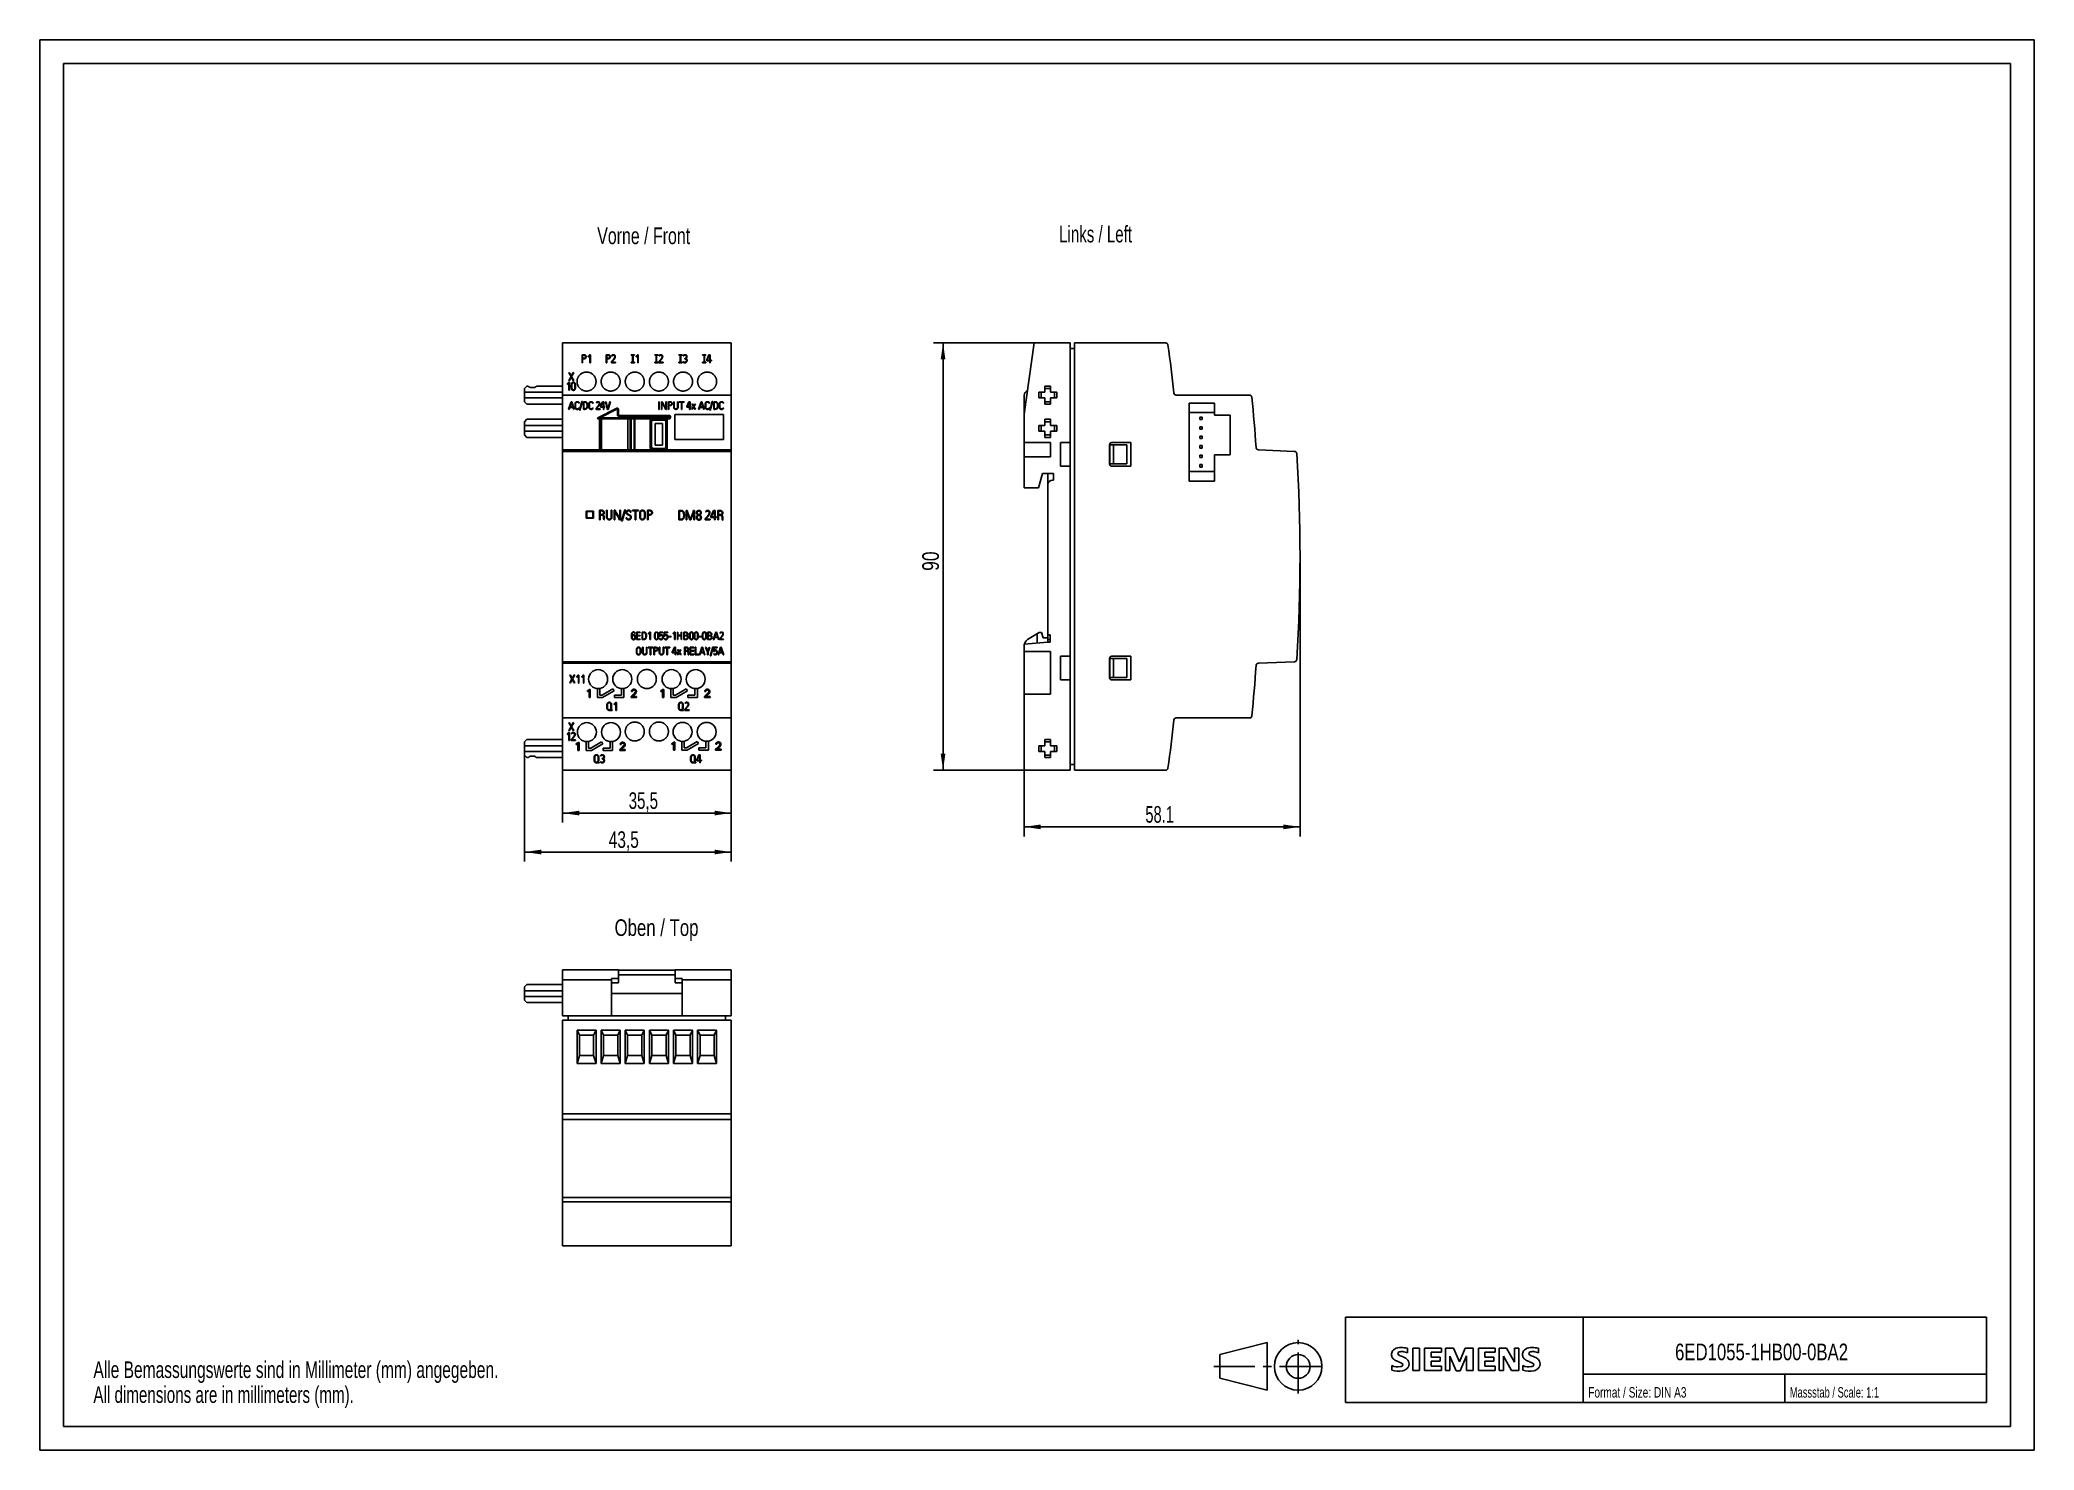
# Model space of a CAD drawing. Extents: x 0 to 420, y 0 to 297.
import ezdxf

# ---------------------------------------------------------------- set-up
doc = ezdxf.new("R2010")
doc.units = 0
doc.header["$LTSCALE"] = 23.1
doc.linetypes.add('CENTER', pattern=[0.6, 0.375, -0.075, 0.075, -0.075])
for name, color, linetype in [('10000_FRONT', 7, 'CONTINUOUS'), ('10100_DIM_FRONT', 7, 'CONTINUOUS'), ('10300_FRONT_GERMAN_ENGLISH', 7, 'CONTINUOUS'), ('10500_FRONT_LABELING', 7, 'CONTINUOUS'), ('11000_LEFT', 7, 'CONTINUOUS'), ('11100_DIM_LEFT', 7, 'CONTINUOUS'), ('11300_LEFT_GERMAN_ENGLISH', 7, 'CONTINUOUS'), ('13000_TOP', 7, 'CONTINUOUS'), ('13300_TOP_GERMAN_ENGLISH', 7, 'CONTINUOUS'), ('90000_FRAME', 7, 'CONTINUOUS'), ('91000_TIP', 7, 'CONTINUOUS')]:
    doc.layers.add(name, color=color, linetype=linetype)
doc.styles.get("Standard").update_dxf_attribs({"font": 'txt', "width": 0.8})
doc.dimstyles.new('DIMSTYLE_1', dxfattribs={"dimtxt": 3.5, "dimasz": 3.5, "dimexe": 0.18, "dimexo": 0.0625, "dimgap": 0.09, "dimtad": 1, "dimtxsty": 'STANDARD', "dimcen": 0.09, "dimazin": 3, "dimtp": 0.05, "dimtm": 0.05, "dimtfac": 1, "dimtofl": 0, "dimtmove": 0, "dimatfit": 3, "dimtolj": 1})
doc.dimstyles.new('DIMSTYLE_2', dxfattribs={"dimtxt": 3.5, "dimasz": 3.5, "dimexe": 0.18, "dimexo": 0.0625, "dimgap": 0.09, "dimtad": 1, "dimdec": 1, "dimtxsty": 'STANDARD', "dimcen": 0.09, "dimazin": 3, "dimtp": 0.1, "dimtm": 0.1, "dimtfac": 1, "dimtdec": 1, "dimtofl": 0, "dimtmove": 0, "dimatfit": 3, "dimtolj": 1})

msp = doc.modelspace()

# ---------------------------------------------------------------- texts
at = {"layer": '10300_FRONT_GERMAN_ENGLISH', "linetype": 'CONTINUOUS', "width": 0.716117}
msp.add_text('Vorne / Front', height=3.5, dxfattribs=at).set_placement((117.382, 253.989))
at = {"layer": '11300_LEFT_GERMAN_ENGLISH', "linetype": 'CONTINUOUS', "width": 0.678571}
msp.add_text('Links / Left', height=3.5, dxfattribs=at).set_placement((214.654, 254.352))
at = {"layer": '13300_TOP_GERMAN_ENGLISH', "color": 7, "linetype": 'CONTINUOUS', "width": 0.754762}
msp.add_text('Oben / Top', height=3.5, dxfattribs=at).set_placement((121.036, 108.287))
at = {"layer": '90000_FRAME', "color": 7, "linetype": 'CONTINUOUS'}
for s, height, width, p in [('6ED1055-1HB00-0BA2', 3.5, 0.752646, (344.382, 18.925)), ('Format / Size: DIN A3', 2.2, 0.723356, (326.092, 11.067)), ('Massstab / Scale: 1:1', 2.2, 0.668934, (368.545, 11.067))]:
    msp.add_text(s, height=height, dxfattribs=dict(at, width=width)).set_placement(p)
at = {"layer": '91000_TIP', "color": 7, "linetype": 'CONTINUOUS'}
for s, width, p in [('Alle Bemassungswerte sind in Millimeter (mm) angegeben.', 0.699134, (11.276, 15.19)), ('All dimensions are in millimeters (mm).', 0.68254, (11.276, 9.94))]:
    msp.add_text(s, height=3.5, dxfattribs=dict(at, width=width)).set_placement(p)

# ---------------------------------------------------------------- blocks, each defined once
blk = doc.blocks.new('*D0')
at = {"layer": '10100_DIM_FRONT', "linetype": 'CONTINUOUS'}
for p, q in [((145.579763, 188.190376), (145.579763, 132.165384)), ((110.079763, 145.840376), (110.079763, 132.165384)), ((110.079763, 134.165384), (127.829763, 134.165384)), ((145.579763, 134.165384), (127.829763, 134.165384))]:
    blk.add_line(p, q, dxfattribs=at)
for points in [[(113.579763, 134.665384), (110.079763, 134.165384), (113.579763, 133.665384)], [(142.079763, 133.665384), (145.579763, 134.165384), (142.079763, 134.665384)]]:
    blk.add_solid(points, dxfattribs=at)
at = {"layer": '10100_DIM_FRONT', "linetype": 'CONTINUOUS', "width": 0.678571}
blk.add_text('35,5', height=3.5, dxfattribs=at).set_placement((123.999105, 135.040384))
blk = doc.blocks.new('*D1')
at = {"layer": '10100_DIM_FRONT', "linetype": 'CONTINUOUS'}
for p, q in [((145.58, 188.19), (145.58, 123.96)), ((102.08, 147.74), (102.08, 123.96)), ((102.08, 125.96), (123.83, 125.96)), ((145.58, 125.96), (123.83, 125.96))]:
    blk.add_line(p, q, dxfattribs=at)
for points in [[(105.58, 126.46), (102.08, 125.96), (105.58, 125.46)], [(142.08, 125.46), (145.58, 125.96), (142.08, 126.46)]]:
    blk.add_solid(points, dxfattribs=at)
at = {"layer": '10100_DIM_FRONT', "linetype": 'CONTINUOUS', "width": 0.696429}
blk.add_text('43,5', height=3.5, dxfattribs=at).set_placement((119.8, 126.83))
blk = doc.blocks.new('*D2')
at = {"layer": '11100_DIM_LEFT', "linetype": 'CONTINUOUS'}
for p, q in [((213.172235, 233.191376), (188.215973, 233.191376)), ((190.215973, 233.191376), (190.215973, 188.191376)), ((190.215973, 143.191376), (190.215973, 188.191376)), ((212.117179, 143.191376), (188.215973, 143.191376))]:
    blk.add_line(p, q, dxfattribs=at)
for points in [[(190.715973, 229.691376), (190.215973, 233.191376), (189.715973, 229.691376)], [(189.715973, 146.691376), (190.215973, 143.191376), (190.715973, 146.691376)]]:
    blk.add_solid(points, dxfattribs=at)
at = {"layer": '11100_DIM_LEFT', "linetype": 'CONTINUOUS', "width": 0.785714}
blk.add_text('90', height=3.5, rotation=90, dxfattribs=at).set_placement((189.340973, 185.171508))
blk = doc.blocks.new('*D3')
at = {"layer": '11100_DIM_LEFT', "linetype": 'CONTINUOUS'}
for p, q in [((265.39, 188.19), (265.39, 129.26)), ((207.27, 151.19), (207.27, 129.26)), ((207.27, 131.26), (236.33, 131.26)), ((265.39, 131.26), (236.33, 131.26))]:
    blk.add_line(p, q, dxfattribs=at)
for points in [[(210.77, 131.76), (207.27, 131.26), (210.77, 130.76)], [(261.89, 130.76), (265.39, 131.26), (261.89, 131.76)]]:
    blk.add_solid(points, dxfattribs=at)
at = {"layer": '11100_DIM_LEFT', "linetype": 'CONTINUOUS', "width": 0.660714}
blk.add_text('58.1', height=3.5, dxfattribs=at).set_placement((232.82, 132.14))

# ---------------------------------------------------------------- dimensions: what is measured, and where the dimension line sits
at = {"layer": '10100_DIM_FRONT', "linetype": 'CONTINUOUS'}
for base, p1, text, picture, middle in [((145.58, 125.957), (102.08, 147.741), '43,5', '*D1', (124.671, 128.582)), ((145.58, 134.165), (110.08, 145.84), '35,5', '*D0', (128.749, 136.79))]:
    dim = msp.add_linear_dim(base=base, p1=p1, p2=(145.58, 188.19), text=text, dimstyle='DIMSTYLE_1', dxfattribs=at)
    dim.commit()
    dim.dimension.update_dxf_attribs({"geometry": picture, "text_midpoint": middle, "dimtype": 160})
at = {"layer": '11100_DIM_LEFT', "linetype": 'CONTINUOUS'}
dim = msp.add_linear_dim(base=(190.216, 143.191), p1=(213.172, 233.191), p2=(212.117, 143.191), angle=270, text='90', dimstyle='DIMSTYLE_1', dxfattribs=at)
dim.commit()
dim.dimension.update_dxf_attribs({"geometry": '*D2', "text_midpoint": (187.591, 187.922), "dimtype": 160})
dim = msp.add_linear_dim(base=(265.391, 131.262), p1=(207.268, 151.191), p2=(265.391, 188.191), dimstyle='DIMSTYLE_2', dxfattribs=at)
dim.commit()
dim.dimension.update_dxf_attribs({"geometry": '*D3', "text_midpoint": (237.443, 133.887), "dimtype": 160})

# ---------------------------------------------------------------- linework, layer by layer
at = {"layer": '10000_FRONT', "color": 7, "linetype": 'CONTINUOUS'}
for p, q in [((110.08, 233.191), (110.08, 143.191)), ((110.08, 233.191), (145.58, 233.191)), ((145.58, 233.191), (145.58, 143.191)), ((102.58, 224.091), (102.08, 223.591)), ((102.08, 220.791), (102.08, 223.591)), ((102.08, 222.791), (110.08, 222.791)), ((102.58, 224.091), (102.855, 224.091)), ((103.98, 223.791), (103.48, 223.791)), ((104.604, 224.091), (110.08, 224.091)), ((102.08, 221.591), (110.08, 221.591)), ((102.08, 220.791), (102.58, 220.291)), ((102.58, 220.291), (110.08, 220.291)), ((110.08, 222.191), (145.58, 222.191)), ((117.5, 217.38), (121.539, 219.443)), ((121.63, 219.265), (117.961, 217.391)), ((121.539, 219.443), (121.63, 219.265)), ((121.63, 218.091), (121.63, 219.265)), ((121.83, 219.265), (121.63, 219.265)), ((121.83, 219.265), (121.83, 218.091)), ((102.58, 217.091), (102.08, 216.591)), ((102.08, 213.791), (102.08, 216.591)), ((102.08, 215.791), (110.08, 215.791)), ((102.08, 214.591), (110.08, 214.591)), ((102.58, 217.091), (110.08, 217.091)), ((132.58, 217.191), (117.545, 217.191)), ((117.83, 217.191), (117.83, 210.691)), ((117.93, 217.191), (117.93, 210.691)), ((117.961, 217.391), (132.78, 217.391)), ((118.295, 217.191), (118.295, 210.691)), ((118.311, 217.191), (118.311, 210.691)), ((121.83, 218.091), (121.63, 218.091)), ((122.03, 217.891), (122.03, 217.691)), ((122.03, 217.891), (132.58, 217.891)), ((122.03, 217.691), (132.78, 217.691)), ((123.839, 210.691), (123.839, 217.191)), ((124.33, 217.191), (124.33, 210.691)), ((124.53, 217.191), (124.53, 210.691)), ((125.13, 217.191), (125.13, 210.691)), ((125.33, 217.191), (125.33, 210.691)), ((128.53, 211.241), (128.53, 216.641)), ((128.83, 216.641), (128.53, 216.641)), ((128.83, 216.641), (128.83, 211.241)), ((129.01, 216.916), (128.89, 217.191)), ((129.13, 216.941), (129.13, 217.191)), ((131.53, 216.941), (129.13, 216.941)), ((129.567, 211.679), (129.567, 216.204)), ((129.567, 216.204), (131.093, 216.204)), ((131.093, 216.204), (131.093, 211.679)), ((131.53, 216.941), (131.53, 217.191)), ((131.65, 216.916), (131.77, 217.191)), ((131.805, 216.761), (132.08, 216.881)), ((131.83, 211.241), (131.83, 216.641)), ((132.08, 216.641), (131.83, 216.641)), ((132.08, 210.691), (132.08, 217.191)), ((132.58, 217.191), (132.58, 217.891)), ((132.78, 217.691), (132.78, 217.391)), ((133.7, 212.811), (133.7, 218.071)), ((133.7, 218.071), (143.96, 218.071)), ((143.96, 218.071), (143.96, 212.811)), ((102.08, 213.791), (102.58, 213.291)), ((102.58, 213.291), (110.08, 213.291)), ((110.08, 210.672), (145.58, 210.672)), ((110.08, 210.339), (145.58, 210.339)), ((117.83, 210.691), (132.08, 210.691)), ((128.83, 211.241), (128.53, 211.241)), ((129.01, 210.966), (128.89, 210.691)), ((129.13, 210.941), (129.13, 210.691)), ((129.13, 210.941), (131.53, 210.941)), ((131.093, 211.679), (129.567, 211.679)), ((131.53, 210.941), (131.53, 210.691)), ((131.65, 210.966), (131.77, 210.691)), ((131.805, 211.121), (132.08, 211.002)), ((131.83, 211.241), (132.08, 211.241)), ((143.96, 212.811), (133.7, 212.811)), ((115.08, 197.749), (115.08, 196.248)), ((116.58, 197.749), (115.08, 197.749)), ((115.18, 197.649), (115.18, 196.348)), ((116.48, 197.649), (115.18, 197.649)), ((116.48, 196.348), (116.48, 197.649)), ((116.58, 196.248), (116.58, 197.749)), ((115.08, 196.248), (116.58, 196.248)), ((115.18, 196.348), (116.48, 196.348)), ((110.08, 166.044), (145.58, 166.044)), ((110.08, 165.711), (145.58, 165.711)), ((117.428, 160.374), (117.428, 158.521)), ((117.924, 160.374), (117.428, 160.374)), ((117.924, 159.022), (117.924, 160.374)), ((120.675, 160.339), (118.39, 159.022)), ((118.523, 158.521), (120.925, 159.906)), ((120.925, 159.906), (120.675, 160.339)), ((122.505, 160.381), (122.505, 159.021)), ((123.005, 160.381), (122.505, 160.381)), ((123.005, 158.521), (123.005, 160.381)), ((132.892, 160.374), (132.892, 158.521)), ((133.389, 160.374), (132.892, 160.374)), ((133.389, 159.022), (133.389, 160.374)), ((136.139, 160.339), (133.855, 159.022)), ((133.987, 158.521), (136.389, 159.906)), ((136.389, 159.906), (136.139, 160.339)), ((137.97, 160.381), (137.97, 159.021)), ((138.47, 160.381), (137.97, 160.381)), ((138.47, 158.521), (138.47, 160.381)), ((117.428, 158.521), (118.523, 158.521)), ((118.39, 159.022), (117.924, 159.022)), ((121.006, 159.021), (121.006, 158.521)), ((122.505, 159.021), (121.006, 159.021)), ((121.006, 158.521), (123.005, 158.521)), ((132.892, 158.521), (133.987, 158.521)), ((133.855, 159.022), (133.389, 159.022)), ((136.47, 159.021), (136.47, 158.521)), ((137.97, 159.021), (136.47, 159.021)), ((136.47, 158.521), (138.47, 158.521)), ((110.08, 154.191), (145.58, 154.191)), ((102.58, 149.641), (102.08, 149.141)), ((102.08, 146.341), (102.08, 149.141)), ((102.08, 148.341), (110.08, 148.341)), ((102.08, 147.141), (110.08, 147.141)), ((102.58, 149.641), (110.08, 149.641)), ((115.052, 149.21), (115.052, 147.357)), ((115.548, 149.21), (115.052, 149.21)), ((115.052, 147.357), (116.147, 147.357)), ((115.548, 147.858), (115.548, 149.21)), ((116.014, 147.858), (115.548, 147.858)), ((118.299, 149.175), (116.014, 147.858)), ((116.147, 147.357), (118.549, 148.742)), ((118.549, 148.742), (118.299, 149.175)), ((118.629, 147.857), (118.629, 147.357)), ((120.129, 147.857), (118.629, 147.857)), ((118.629, 147.357), (120.629, 147.357)), ((120.129, 149.217), (120.129, 147.857)), ((120.629, 149.217), (120.129, 149.217)), ((120.629, 147.357), (120.629, 149.217)), ((135.21, 149.269), (135.21, 147.416)), ((135.707, 149.269), (135.21, 149.269)), ((135.21, 147.416), (136.305, 147.416)), ((135.707, 147.917), (135.707, 149.269)), ((136.173, 147.917), (135.707, 147.917)), ((138.458, 149.234), (136.173, 147.917)), ((136.305, 147.416), (138.707, 148.801)), ((138.707, 148.801), (138.458, 149.234)), ((138.788, 147.916), (138.788, 147.416)), ((140.288, 147.916), (138.788, 147.916)), ((138.788, 147.416), (140.788, 147.416)), ((140.288, 149.276), (140.288, 147.916)), ((140.788, 149.276), (140.288, 149.276)), ((140.788, 147.416), (140.788, 149.276)), ((102.08, 146.341), (102.58, 145.841)), ((102.58, 145.841), (102.855, 145.841)), ((103.48, 146.141), (103.98, 146.141)), ((104.604, 145.841), (110.08, 145.841)), ((145.58, 143.191), (110.08, 143.191))]:
    msp.add_line(p, q, dxfattribs=at)
for centre in [(117.571, 162.372), (122.651, 162.372), (133.036, 162.372), (138.116, 162.372), (115.195, 151.208), (120.275, 151.208), (135.354, 151.267), (140.434, 151.267)]:
    msp.add_circle(centre, 2, dxfattribs=at)
for centre, radius, start, end in [((103.48, 224.591), 0.8, 218.68219, 270), ((103.98, 224.591), 0.8, 270, 321.31781), ((129.13, 216.641), 0.6, 113.55646, 180), ((129.13, 216.641), 0.3, 90, 180), ((131.53, 216.641), 0.3, 0, 90), ((131.53, 216.641), 0.6, 23.55646, 66.44354), ((132.58, 217.691), 0.2, 0, 90), ((129.13, 211.241), 0.6, 180, 246.44354), ((129.13, 211.241), 0.3, 180, 270), ((131.53, 211.241), 0.3, 270, 360), ((131.53, 211.241), 0.6, 293.55646, 336.44354), ((103.48, 145.341), 0.8, 90, 141.31781), ((103.98, 145.341), 0.8, 38.68219, 90)]:
    msp.add_arc(centre, radius, start, end, dxfattribs=at)
for points, knots in [([(117.13, 225.041), (117.13, 225.107), (117.126, 225.172), (117.114, 225.302), (117.104, 225.366), (117.079, 225.494), (117.063, 225.557), (117.035, 225.651), (117.025, 225.682), (117.003, 225.744), (116.991, 225.775), (116.953, 225.865), (116.898, 225.983), (116.831, 226.095), (116.777, 226.176), (116.758, 226.203), (116.719, 226.256), (116.699, 226.282), (116.637, 226.358), (116.593, 226.407), (116.454, 226.545), (116.354, 226.628), (116.231, 226.711), (116.217, 226.72), (116.19, 226.738), (116.175, 226.746), (116.133, 226.772), (116.104, 226.788), (116.018, 226.835), (115.959, 226.863), (115.838, 226.913), (115.777, 226.935), (115.683, 226.964), (115.651, 226.973), (115.587, 226.989), (115.555, 226.996), (115.458, 227.015), (115.328, 227.035), (115.197, 227.041), (115.066, 227.041), (115.001, 227.038), (114.902, 227.029), (114.869, 227.025), (114.804, 227.015), (114.642, 226.987), (114.486, 226.939), (114.334, 226.877), (114.304, 226.863), (114.259, 226.842), (114.244, 226.835), (114.215, 226.82), (114.142, 226.782), (114.071, 226.74), (113.909, 226.631), (113.808, 226.548), (113.691, 226.431), (113.668, 226.407), (113.624, 226.359), (113.603, 226.334), (113.541, 226.258), (113.502, 226.206), (113.43, 226.098), (113.397, 226.042), (113.35, 225.955), (113.336, 225.926), (113.307, 225.866), (113.294, 225.836), (113.257, 225.745), (113.213, 225.623), (113.181, 225.497), (113.162, 225.401), (113.156, 225.369), (113.147, 225.304), (113.143, 225.271), (113.133, 225.173), (113.13, 225.107), (113.13, 225.041)], [0, 0, 0, 0, 0.03125, 0.03125, 0.0625, 0.0625, 0.09375, 0.09375, 0.109375, 0.109375, 0.125, 0.125, 0.15625, 0.1875, 0.1875, 0.203125, 0.203125, 0.21875, 0.21875, 0.25, 0.25, 0.3125, 0.3125, 0.3203125, 0.3203125, 0.328125, 0.328125, 0.34375, 0.34375, 0.375, 0.375, 0.40625, 0.40625, 0.421875, 0.421875, 0.4375, 0.4375, 0.46875, 0.5, 0.5, 0.53125, 0.53125, 0.546875, 0.546875, 0.5625, 0.625, 0.625, 0.640625, 0.640625, 0.6484375, 0.6484375, 0.65625, 0.6875, 0.6875, 0.75, 0.75, 0.765625, 0.765625, 0.78125, 0.78125, 0.8125, 0.8125, 0.84375, 0.84375, 0.859375, 0.859375, 0.875, 0.875, 0.90625, 0.9375, 0.9375, 0.953125, 0.953125, 0.96875, 0.96875, 1, 1, 1, 1]), ([(122.21, 225.041), (122.21, 225.107), (122.206, 225.172), (122.194, 225.302), (122.184, 225.366), (122.159, 225.494), (122.143, 225.557), (122.115, 225.651), (122.105, 225.682), (122.083, 225.744), (122.071, 225.775), (122.033, 225.865), (121.978, 225.983), (121.911, 226.095), (121.857, 226.176), (121.838, 226.203), (121.799, 226.256), (121.779, 226.282), (121.717, 226.358), (121.673, 226.407), (121.534, 226.545), (121.434, 226.628), (121.311, 226.711), (121.297, 226.72), (121.27, 226.738), (121.255, 226.746), (121.213, 226.772), (121.184, 226.788), (121.098, 226.835), (121.039, 226.863), (120.918, 226.913), (120.857, 226.935), (120.763, 226.964), (120.731, 226.973), (120.667, 226.989), (120.635, 226.996), (120.538, 227.015), (120.408, 227.035), (120.277, 227.041), (120.146, 227.041), (120.081, 227.038), (119.982, 227.029), (119.949, 227.025), (119.884, 227.015), (119.722, 226.987), (119.566, 226.939), (119.414, 226.877), (119.384, 226.863), (119.339, 226.842), (119.324, 226.835), (119.295, 226.82), (119.222, 226.782), (119.151, 226.74), (118.989, 226.631), (118.888, 226.548), (118.771, 226.431), (118.748, 226.407), (118.704, 226.359), (118.683, 226.334), (118.621, 226.258), (118.582, 226.206), (118.51, 226.098), (118.477, 226.042), (118.43, 225.955), (118.416, 225.926), (118.387, 225.866), (118.374, 225.836), (118.337, 225.745), (118.293, 225.623), (118.261, 225.497), (118.242, 225.401), (118.236, 225.369), (118.227, 225.304), (118.223, 225.271), (118.213, 225.173), (118.21, 225.107), (118.21, 225.041)], [0, 0, 0, 0, 0.03125, 0.03125, 0.0625, 0.0625, 0.09375, 0.09375, 0.109375, 0.109375, 0.125, 0.125, 0.15625, 0.1875, 0.1875, 0.203125, 0.203125, 0.21875, 0.21875, 0.25, 0.25, 0.3125, 0.3125, 0.3203125, 0.3203125, 0.328125, 0.328125, 0.34375, 0.34375, 0.375, 0.375, 0.40625, 0.40625, 0.421875, 0.421875, 0.4375, 0.4375, 0.46875, 0.5, 0.5, 0.53125, 0.53125, 0.546875, 0.546875, 0.5625, 0.625, 0.625, 0.640625, 0.640625, 0.6484375, 0.6484375, 0.65625, 0.6875, 0.6875, 0.75, 0.75, 0.765625, 0.765625, 0.78125, 0.78125, 0.8125, 0.8125, 0.84375, 0.84375, 0.859375, 0.859375, 0.875, 0.875, 0.90625, 0.9375, 0.9375, 0.953125, 0.953125, 0.96875, 0.96875, 1, 1, 1, 1]), ([(127.29, 225.041), (127.29, 225.107), (127.286, 225.172), (127.274, 225.302), (127.264, 225.366), (127.239, 225.494), (127.223, 225.557), (127.195, 225.651), (127.185, 225.682), (127.163, 225.744), (127.151, 225.775), (127.113, 225.865), (127.058, 225.983), (126.991, 226.095), (126.937, 226.176), (126.918, 226.203), (126.879, 226.256), (126.859, 226.282), (126.797, 226.358), (126.753, 226.407), (126.614, 226.545), (126.514, 226.628), (126.391, 226.711), (126.377, 226.72), (126.35, 226.738), (126.335, 226.746), (126.293, 226.772), (126.264, 226.788), (126.178, 226.835), (126.119, 226.863), (125.998, 226.913), (125.937, 226.935), (125.843, 226.964), (125.811, 226.973), (125.747, 226.989), (125.715, 226.996), (125.618, 227.015), (125.488, 227.035), (125.357, 227.041), (125.226, 227.041), (125.161, 227.038), (125.062, 227.029), (125.029, 227.025), (124.964, 227.015), (124.802, 226.987), (124.646, 226.939), (124.494, 226.877), (124.464, 226.863), (124.419, 226.842), (124.404, 226.835), (124.375, 226.82), (124.302, 226.782), (124.231, 226.74), (124.069, 226.631), (123.968, 226.548), (123.851, 226.431), (123.828, 226.407), (123.784, 226.359), (123.763, 226.334), (123.701, 226.258), (123.662, 226.206), (123.59, 226.098), (123.557, 226.042), (123.51, 225.955), (123.496, 225.926), (123.467, 225.866), (123.454, 225.836), (123.417, 225.745), (123.373, 225.623), (123.341, 225.497), (123.322, 225.401), (123.316, 225.369), (123.307, 225.304), (123.303, 225.271), (123.293, 225.173), (123.29, 225.107), (123.29, 225.041)], [0, 0, 0, 0, 0.03125, 0.03125, 0.0625, 0.0625, 0.09375, 0.09375, 0.109375, 0.109375, 0.125, 0.125, 0.15625, 0.1875, 0.1875, 0.203125, 0.203125, 0.21875, 0.21875, 0.25, 0.25, 0.3125, 0.3125, 0.3203125, 0.3203125, 0.328125, 0.328125, 0.34375, 0.34375, 0.375, 0.375, 0.40625, 0.40625, 0.421875, 0.421875, 0.4375, 0.4375, 0.46875, 0.5, 0.5, 0.53125, 0.53125, 0.546875, 0.546875, 0.5625, 0.625, 0.625, 0.640625, 0.640625, 0.6484375, 0.6484375, 0.65625, 0.6875, 0.6875, 0.75, 0.75, 0.765625, 0.765625, 0.78125, 0.78125, 0.8125, 0.8125, 0.84375, 0.84375, 0.859375, 0.859375, 0.875, 0.875, 0.90625, 0.9375, 0.9375, 0.953125, 0.953125, 0.96875, 0.96875, 1, 1, 1, 1]), ([(132.37, 225.041), (132.37, 225.107), (132.366, 225.172), (132.354, 225.302), (132.344, 225.366), (132.319, 225.494), (132.303, 225.557), (132.275, 225.651), (132.265, 225.682), (132.243, 225.744), (132.231, 225.775), (132.193, 225.865), (132.138, 225.983), (132.071, 226.095), (132.017, 226.176), (131.998, 226.203), (131.959, 226.256), (131.939, 226.282), (131.877, 226.358), (131.833, 226.407), (131.694, 226.545), (131.594, 226.628), (131.471, 226.711), (131.457, 226.72), (131.43, 226.738), (131.415, 226.746), (131.373, 226.772), (131.344, 226.788), (131.258, 226.835), (131.199, 226.863), (131.078, 226.913), (131.017, 226.935), (130.923, 226.964), (130.891, 226.973), (130.827, 226.989), (130.795, 226.996), (130.698, 227.015), (130.568, 227.035), (130.437, 227.041), (130.306, 227.041), (130.241, 227.038), (130.142, 227.029), (130.109, 227.025), (130.044, 227.015), (129.882, 226.987), (129.726, 226.939), (129.574, 226.877), (129.544, 226.863), (129.499, 226.842), (129.484, 226.835), (129.455, 226.82), (129.382, 226.782), (129.311, 226.74), (129.149, 226.631), (129.048, 226.548), (128.931, 226.431), (128.908, 226.407), (128.864, 226.359), (128.843, 226.334), (128.781, 226.258), (128.742, 226.206), (128.67, 226.098), (128.637, 226.042), (128.59, 225.955), (128.576, 225.926), (128.547, 225.866), (128.534, 225.836), (128.497, 225.745), (128.453, 225.623), (128.421, 225.497), (128.402, 225.401), (128.396, 225.369), (128.387, 225.304), (128.383, 225.271), (128.373, 225.173), (128.37, 225.107), (128.37, 225.041)], [0, 0, 0, 0, 0.03125, 0.03125, 0.0625, 0.0625, 0.09375, 0.09375, 0.109375, 0.109375, 0.125, 0.125, 0.15625, 0.1875, 0.1875, 0.203125, 0.203125, 0.21875, 0.21875, 0.25, 0.25, 0.3125, 0.3125, 0.3203125, 0.3203125, 0.328125, 0.328125, 0.34375, 0.34375, 0.375, 0.375, 0.40625, 0.40625, 0.421875, 0.421875, 0.4375, 0.4375, 0.46875, 0.5, 0.5, 0.53125, 0.53125, 0.546875, 0.546875, 0.5625, 0.625, 0.625, 0.640625, 0.640625, 0.6484375, 0.6484375, 0.65625, 0.6875, 0.6875, 0.75, 0.75, 0.765625, 0.765625, 0.78125, 0.78125, 0.8125, 0.8125, 0.84375, 0.84375, 0.859375, 0.859375, 0.875, 0.875, 0.90625, 0.9375, 0.9375, 0.953125, 0.953125, 0.96875, 0.96875, 1, 1, 1, 1]), ([(137.45, 225.041), (137.45, 225.107), (137.446, 225.172), (137.434, 225.302), (137.424, 225.366), (137.399, 225.494), (137.383, 225.557), (137.355, 225.651), (137.345, 225.682), (137.323, 225.744), (137.311, 225.775), (137.273, 225.865), (137.218, 225.983), (137.151, 226.095), (137.097, 226.176), (137.078, 226.203), (137.039, 226.256), (137.019, 226.282), (136.957, 226.358), (136.913, 226.407), (136.774, 226.545), (136.674, 226.628), (136.551, 226.711), (136.537, 226.72), (136.51, 226.738), (136.495, 226.746), (136.453, 226.772), (136.424, 226.788), (136.338, 226.835), (136.279, 226.863), (136.158, 226.913), (136.097, 226.935), (136.003, 226.964), (135.971, 226.973), (135.907, 226.989), (135.875, 226.996), (135.778, 227.015), (135.648, 227.035), (135.517, 227.041), (135.386, 227.041), (135.321, 227.038), (135.222, 227.029), (135.189, 227.025), (135.124, 227.015), (134.962, 226.987), (134.806, 226.939), (134.654, 226.877), (134.624, 226.863), (134.579, 226.842), (134.564, 226.835), (134.535, 226.82), (134.462, 226.782), (134.391, 226.74), (134.229, 226.631), (134.128, 226.548), (134.011, 226.431), (133.988, 226.407), (133.944, 226.359), (133.923, 226.334), (133.861, 226.258), (133.822, 226.206), (133.75, 226.098), (133.717, 226.042), (133.67, 225.955), (133.656, 225.926), (133.627, 225.866), (133.614, 225.836), (133.577, 225.745), (133.533, 225.623), (133.501, 225.497), (133.482, 225.401), (133.476, 225.369), (133.467, 225.304), (133.463, 225.271), (133.453, 225.173), (133.45, 225.107), (133.45, 225.041)], [0, 0, 0, 0, 0.03125, 0.03125, 0.0625, 0.0625, 0.09375, 0.09375, 0.109375, 0.109375, 0.125, 0.125, 0.15625, 0.1875, 0.1875, 0.203125, 0.203125, 0.21875, 0.21875, 0.25, 0.25, 0.3125, 0.3125, 0.3203125, 0.3203125, 0.328125, 0.328125, 0.34375, 0.34375, 0.375, 0.375, 0.40625, 0.40625, 0.421875, 0.421875, 0.4375, 0.4375, 0.46875, 0.5, 0.5, 0.53125, 0.53125, 0.546875, 0.546875, 0.5625, 0.625, 0.625, 0.640625, 0.640625, 0.6484375, 0.6484375, 0.65625, 0.6875, 0.6875, 0.75, 0.75, 0.765625, 0.765625, 0.78125, 0.78125, 0.8125, 0.8125, 0.84375, 0.84375, 0.859375, 0.859375, 0.875, 0.875, 0.90625, 0.9375, 0.9375, 0.953125, 0.953125, 0.96875, 0.96875, 1, 1, 1, 1]), ([(142.53, 225.041), (142.53, 225.107), (142.526, 225.172), (142.514, 225.302), (142.504, 225.366), (142.479, 225.494), (142.463, 225.557), (142.435, 225.651), (142.425, 225.682), (142.403, 225.744), (142.391, 225.775), (142.353, 225.865), (142.298, 225.983), (142.231, 226.095), (142.177, 226.176), (142.158, 226.203), (142.119, 226.256), (142.099, 226.282), (142.037, 226.358), (141.993, 226.407), (141.854, 226.545), (141.754, 226.628), (141.631, 226.711), (141.617, 226.72), (141.59, 226.738), (141.575, 226.746), (141.533, 226.772), (141.504, 226.788), (141.418, 226.835), (141.359, 226.863), (141.238, 226.913), (141.177, 226.935), (141.083, 226.964), (141.051, 226.973), (140.987, 226.989), (140.955, 226.996), (140.858, 227.015), (140.728, 227.035), (140.597, 227.041), (140.466, 227.041), (140.401, 227.038), (140.302, 227.029), (140.269, 227.025), (140.204, 227.015), (140.042, 226.987), (139.886, 226.939), (139.734, 226.877), (139.704, 226.863), (139.659, 226.842), (139.644, 226.835), (139.615, 226.82), (139.542, 226.782), (139.471, 226.74), (139.309, 226.631), (139.208, 226.548), (139.091, 226.431), (139.068, 226.407), (139.024, 226.359), (139.003, 226.334), (138.941, 226.258), (138.902, 226.206), (138.83, 226.098), (138.797, 226.042), (138.75, 225.955), (138.736, 225.926), (138.707, 225.866), (138.694, 225.836), (138.657, 225.745), (138.613, 225.623), (138.581, 225.497), (138.562, 225.401), (138.556, 225.369), (138.547, 225.304), (138.543, 225.271), (138.533, 225.173), (138.53, 225.107), (138.53, 225.041)], [0, 0, 0, 0, 0.03125, 0.03125, 0.0625, 0.0625, 0.09375, 0.09375, 0.109375, 0.109375, 0.125, 0.125, 0.15625, 0.1875, 0.1875, 0.203125, 0.203125, 0.21875, 0.21875, 0.25, 0.25, 0.3125, 0.3125, 0.3203125, 0.3203125, 0.328125, 0.328125, 0.34375, 0.34375, 0.375, 0.375, 0.40625, 0.40625, 0.421875, 0.421875, 0.4375, 0.4375, 0.46875, 0.5, 0.5, 0.53125, 0.53125, 0.546875, 0.546875, 0.5625, 0.625, 0.625, 0.640625, 0.640625, 0.6484375, 0.6484375, 0.65625, 0.6875, 0.6875, 0.75, 0.75, 0.765625, 0.765625, 0.78125, 0.78125, 0.8125, 0.8125, 0.84375, 0.84375, 0.859375, 0.859375, 0.875, 0.875, 0.90625, 0.9375, 0.9375, 0.953125, 0.953125, 0.96875, 0.96875, 1, 1, 1, 1]), ([(113.13, 225.041), (113.13, 224.976), (113.133, 224.91), (113.146, 224.781), (113.155, 224.717), (113.18, 224.589), (113.196, 224.526), (113.225, 224.432), (113.235, 224.401), (113.257, 224.339), (113.269, 224.308), (113.306, 224.218), (113.362, 224.1), (113.428, 223.988), (113.483, 223.907), (113.501, 223.88), (113.54, 223.827), (113.56, 223.801), (113.623, 223.724), (113.667, 223.676), (113.805, 223.537), (113.906, 223.454), (114.029, 223.372), (114.042, 223.363), (114.07, 223.345), (114.084, 223.336), (114.127, 223.311), (114.155, 223.295), (114.242, 223.248), (114.301, 223.22), (114.422, 223.17), (114.483, 223.148), (114.577, 223.119), (114.609, 223.11), (114.673, 223.094), (114.705, 223.087), (114.802, 223.067), (114.932, 223.048), (115.062, 223.041), (115.193, 223.041), (115.259, 223.044), (115.357, 223.054), (115.39, 223.058), (115.456, 223.068), (115.488, 223.073), (115.584, 223.093), (115.648, 223.109), (115.773, 223.146), (115.834, 223.168), (115.925, 223.206), (115.955, 223.219), (116, 223.241), (116.015, 223.248), (116.045, 223.263), (116.118, 223.301), (116.188, 223.343), (116.351, 223.452), (116.452, 223.535), (116.568, 223.651), (116.591, 223.675), (116.635, 223.724), (116.656, 223.749), (116.718, 223.825), (116.757, 223.877), (116.829, 223.985), (116.863, 224.041), (116.909, 224.128), (116.924, 224.157), (116.952, 224.217), (116.965, 224.247), (117.003, 224.338), (117.047, 224.46), (117.078, 224.586), (117.098, 224.682), (117.103, 224.714), (117.113, 224.779), (117.117, 224.812), (117.127, 224.91), (117.13, 224.976), (117.13, 225.041)], [0, 0, 0, 0, 0.03125, 0.03125, 0.0625, 0.0625, 0.09375, 0.09375, 0.109375, 0.109375, 0.125, 0.125, 0.15625, 0.1875, 0.1875, 0.203125, 0.203125, 0.21875, 0.21875, 0.25, 0.25, 0.3125, 0.3125, 0.3203125, 0.3203125, 0.328125, 0.328125, 0.34375, 0.34375, 0.375, 0.375, 0.40625, 0.40625, 0.421875, 0.421875, 0.4375, 0.4375, 0.46875, 0.5, 0.5, 0.53125, 0.53125, 0.546875, 0.546875, 0.5625, 0.5625, 0.59375, 0.59375, 0.625, 0.625, 0.640625, 0.640625, 0.6484375, 0.6484375, 0.65625, 0.6875, 0.6875, 0.75, 0.75, 0.765625, 0.765625, 0.78125, 0.78125, 0.8125, 0.8125, 0.84375, 0.84375, 0.859375, 0.859375, 0.875, 0.875, 0.90625, 0.9375, 0.9375, 0.953125, 0.953125, 0.96875, 0.96875, 1, 1, 1, 1]), ([(118.21, 225.041), (118.21, 224.976), (118.213, 224.91), (118.226, 224.781), (118.235, 224.717), (118.26, 224.589), (118.276, 224.526), (118.305, 224.432), (118.315, 224.401), (118.337, 224.339), (118.349, 224.308), (118.386, 224.218), (118.442, 224.1), (118.508, 223.988), (118.563, 223.907), (118.581, 223.88), (118.62, 223.827), (118.64, 223.801), (118.703, 223.724), (118.747, 223.676), (118.885, 223.537), (118.986, 223.454), (119.109, 223.372), (119.122, 223.363), (119.15, 223.345), (119.164, 223.336), (119.207, 223.311), (119.235, 223.295), (119.322, 223.248), (119.381, 223.22), (119.502, 223.17), (119.563, 223.148), (119.657, 223.119), (119.689, 223.11), (119.753, 223.094), (119.785, 223.087), (119.882, 223.067), (120.012, 223.048), (120.142, 223.041), (120.273, 223.041), (120.339, 223.044), (120.437, 223.054), (120.47, 223.058), (120.536, 223.068), (120.568, 223.073), (120.664, 223.093), (120.728, 223.109), (120.853, 223.146), (120.914, 223.168), (121.005, 223.206), (121.035, 223.219), (121.08, 223.241), (121.095, 223.248), (121.125, 223.263), (121.198, 223.301), (121.268, 223.343), (121.431, 223.452), (121.532, 223.535), (121.648, 223.651), (121.671, 223.675), (121.715, 223.724), (121.736, 223.749), (121.798, 223.825), (121.837, 223.877), (121.909, 223.985), (121.943, 224.041), (121.989, 224.128), (122.004, 224.157), (122.032, 224.217), (122.045, 224.247), (122.083, 224.338), (122.127, 224.46), (122.158, 224.586), (122.178, 224.682), (122.183, 224.714), (122.193, 224.779), (122.197, 224.812), (122.207, 224.91), (122.21, 224.976), (122.21, 225.041)], [0, 0, 0, 0, 0.03125, 0.03125, 0.0625, 0.0625, 0.09375, 0.09375, 0.109375, 0.109375, 0.125, 0.125, 0.15625, 0.1875, 0.1875, 0.203125, 0.203125, 0.21875, 0.21875, 0.25, 0.25, 0.3125, 0.3125, 0.3203125, 0.3203125, 0.328125, 0.328125, 0.34375, 0.34375, 0.375, 0.375, 0.40625, 0.40625, 0.421875, 0.421875, 0.4375, 0.4375, 0.46875, 0.5, 0.5, 0.53125, 0.53125, 0.546875, 0.546875, 0.5625, 0.5625, 0.59375, 0.59375, 0.625, 0.625, 0.640625, 0.640625, 0.6484375, 0.6484375, 0.65625, 0.6875, 0.6875, 0.75, 0.75, 0.765625, 0.765625, 0.78125, 0.78125, 0.8125, 0.8125, 0.84375, 0.84375, 0.859375, 0.859375, 0.875, 0.875, 0.90625, 0.9375, 0.9375, 0.953125, 0.953125, 0.96875, 0.96875, 1, 1, 1, 1]), ([(123.29, 225.041), (123.29, 224.976), (123.293, 224.91), (123.306, 224.781), (123.315, 224.717), (123.34, 224.589), (123.356, 224.526), (123.385, 224.432), (123.395, 224.401), (123.417, 224.339), (123.429, 224.308), (123.466, 224.218), (123.522, 224.1), (123.588, 223.988), (123.643, 223.907), (123.661, 223.88), (123.7, 223.827), (123.72, 223.801), (123.783, 223.724), (123.827, 223.676), (123.965, 223.537), (124.066, 223.454), (124.189, 223.372), (124.202, 223.363), (124.23, 223.345), (124.244, 223.336), (124.287, 223.311), (124.315, 223.295), (124.402, 223.248), (124.461, 223.22), (124.582, 223.17), (124.643, 223.148), (124.737, 223.119), (124.769, 223.11), (124.833, 223.094), (124.865, 223.087), (124.962, 223.067), (125.092, 223.048), (125.222, 223.041), (125.353, 223.041), (125.419, 223.044), (125.517, 223.054), (125.55, 223.058), (125.616, 223.068), (125.648, 223.073), (125.744, 223.093), (125.808, 223.109), (125.933, 223.146), (125.994, 223.168), (126.085, 223.206), (126.115, 223.219), (126.16, 223.241), (126.175, 223.248), (126.205, 223.263), (126.278, 223.301), (126.348, 223.343), (126.511, 223.452), (126.612, 223.535), (126.728, 223.651), (126.751, 223.675), (126.795, 223.724), (126.816, 223.749), (126.878, 223.825), (126.917, 223.877), (126.989, 223.985), (127.023, 224.041), (127.069, 224.128), (127.084, 224.157), (127.112, 224.217), (127.125, 224.247), (127.163, 224.338), (127.207, 224.46), (127.238, 224.586), (127.258, 224.682), (127.263, 224.714), (127.273, 224.779), (127.277, 224.812), (127.287, 224.91), (127.29, 224.976), (127.29, 225.041)], [0, 0, 0, 0, 0.03125, 0.03125, 0.0625, 0.0625, 0.09375, 0.09375, 0.109375, 0.109375, 0.125, 0.125, 0.15625, 0.1875, 0.1875, 0.203125, 0.203125, 0.21875, 0.21875, 0.25, 0.25, 0.3125, 0.3125, 0.3203125, 0.3203125, 0.328125, 0.328125, 0.34375, 0.34375, 0.375, 0.375, 0.40625, 0.40625, 0.421875, 0.421875, 0.4375, 0.4375, 0.46875, 0.5, 0.5, 0.53125, 0.53125, 0.546875, 0.546875, 0.5625, 0.5625, 0.59375, 0.59375, 0.625, 0.625, 0.640625, 0.640625, 0.6484375, 0.6484375, 0.65625, 0.6875, 0.6875, 0.75, 0.75, 0.765625, 0.765625, 0.78125, 0.78125, 0.8125, 0.8125, 0.84375, 0.84375, 0.859375, 0.859375, 0.875, 0.875, 0.90625, 0.9375, 0.9375, 0.953125, 0.953125, 0.96875, 0.96875, 1, 1, 1, 1]), ([(128.37, 225.041), (128.37, 224.976), (128.373, 224.91), (128.386, 224.781), (128.395, 224.717), (128.42, 224.589), (128.436, 224.526), (128.465, 224.432), (128.475, 224.401), (128.497, 224.339), (128.509, 224.308), (128.546, 224.218), (128.602, 224.1), (128.668, 223.988), (128.723, 223.907), (128.741, 223.88), (128.78, 223.827), (128.8, 223.801), (128.863, 223.724), (128.907, 223.676), (129.045, 223.537), (129.146, 223.454), (129.269, 223.372), (129.282, 223.363), (129.31, 223.345), (129.324, 223.336), (129.367, 223.311), (129.395, 223.295), (129.482, 223.248), (129.541, 223.22), (129.662, 223.17), (129.723, 223.148), (129.817, 223.119), (129.849, 223.11), (129.913, 223.094), (129.945, 223.087), (130.042, 223.067), (130.172, 223.048), (130.302, 223.041), (130.433, 223.041), (130.499, 223.044), (130.597, 223.054), (130.63, 223.058), (130.696, 223.068), (130.728, 223.073), (130.824, 223.093), (130.888, 223.109), (131.013, 223.146), (131.074, 223.168), (131.165, 223.206), (131.195, 223.219), (131.24, 223.241), (131.255, 223.248), (131.285, 223.263), (131.358, 223.301), (131.428, 223.343), (131.591, 223.452), (131.692, 223.535), (131.808, 223.651), (131.831, 223.675), (131.875, 223.724), (131.896, 223.749), (131.958, 223.825), (131.997, 223.877), (132.069, 223.985), (132.103, 224.041), (132.149, 224.128), (132.164, 224.157), (132.192, 224.217), (132.205, 224.247), (132.243, 224.338), (132.287, 224.46), (132.318, 224.586), (132.338, 224.682), (132.343, 224.714), (132.353, 224.779), (132.357, 224.812), (132.367, 224.91), (132.37, 224.976), (132.37, 225.041)], [0, 0, 0, 0, 0.03125, 0.03125, 0.0625, 0.0625, 0.09375, 0.09375, 0.109375, 0.109375, 0.125, 0.125, 0.15625, 0.1875, 0.1875, 0.203125, 0.203125, 0.21875, 0.21875, 0.25, 0.25, 0.3125, 0.3125, 0.3203125, 0.3203125, 0.328125, 0.328125, 0.34375, 0.34375, 0.375, 0.375, 0.40625, 0.40625, 0.421875, 0.421875, 0.4375, 0.4375, 0.46875, 0.5, 0.5, 0.53125, 0.53125, 0.546875, 0.546875, 0.5625, 0.5625, 0.59375, 0.59375, 0.625, 0.625, 0.640625, 0.640625, 0.6484375, 0.6484375, 0.65625, 0.6875, 0.6875, 0.75, 0.75, 0.765625, 0.765625, 0.78125, 0.78125, 0.8125, 0.8125, 0.84375, 0.84375, 0.859375, 0.859375, 0.875, 0.875, 0.90625, 0.9375, 0.9375, 0.953125, 0.953125, 0.96875, 0.96875, 1, 1, 1, 1]), ([(133.45, 225.041), (133.45, 224.976), (133.453, 224.91), (133.466, 224.781), (133.475, 224.717), (133.5, 224.589), (133.516, 224.526), (133.545, 224.432), (133.555, 224.401), (133.577, 224.339), (133.589, 224.308), (133.626, 224.218), (133.682, 224.1), (133.748, 223.988), (133.803, 223.907), (133.821, 223.88), (133.86, 223.827), (133.88, 223.801), (133.943, 223.724), (133.987, 223.676), (134.125, 223.537), (134.226, 223.454), (134.349, 223.372), (134.362, 223.363), (134.39, 223.345), (134.404, 223.336), (134.447, 223.311), (134.475, 223.295), (134.562, 223.248), (134.621, 223.22), (134.742, 223.17), (134.803, 223.148), (134.897, 223.119), (134.929, 223.11), (134.993, 223.094), (135.025, 223.087), (135.122, 223.067), (135.252, 223.048), (135.382, 223.041), (135.513, 223.041), (135.579, 223.044), (135.677, 223.054), (135.71, 223.058), (135.776, 223.068), (135.808, 223.073), (135.904, 223.093), (135.968, 223.109), (136.093, 223.146), (136.154, 223.168), (136.245, 223.206), (136.275, 223.219), (136.32, 223.241), (136.335, 223.248), (136.365, 223.263), (136.438, 223.301), (136.508, 223.343), (136.671, 223.452), (136.772, 223.535), (136.888, 223.651), (136.911, 223.675), (136.955, 223.724), (136.976, 223.749), (137.038, 223.825), (137.077, 223.877), (137.149, 223.985), (137.183, 224.041), (137.229, 224.128), (137.244, 224.157), (137.272, 224.217), (137.285, 224.247), (137.323, 224.338), (137.367, 224.46), (137.398, 224.586), (137.418, 224.682), (137.423, 224.714), (137.433, 224.779), (137.437, 224.812), (137.447, 224.91), (137.45, 224.976), (137.45, 225.041)], [0, 0, 0, 0, 0.03125, 0.03125, 0.0625, 0.0625, 0.09375, 0.09375, 0.109375, 0.109375, 0.125, 0.125, 0.15625, 0.1875, 0.1875, 0.203125, 0.203125, 0.21875, 0.21875, 0.25, 0.25, 0.3125, 0.3125, 0.3203125, 0.3203125, 0.328125, 0.328125, 0.34375, 0.34375, 0.375, 0.375, 0.40625, 0.40625, 0.421875, 0.421875, 0.4375, 0.4375, 0.46875, 0.5, 0.5, 0.53125, 0.53125, 0.546875, 0.546875, 0.5625, 0.5625, 0.59375, 0.59375, 0.625, 0.625, 0.640625, 0.640625, 0.6484375, 0.6484375, 0.65625, 0.6875, 0.6875, 0.75, 0.75, 0.765625, 0.765625, 0.78125, 0.78125, 0.8125, 0.8125, 0.84375, 0.84375, 0.859375, 0.859375, 0.875, 0.875, 0.90625, 0.9375, 0.9375, 0.953125, 0.953125, 0.96875, 0.96875, 1, 1, 1, 1]), ([(138.53, 225.041), (138.53, 224.976), (138.533, 224.91), (138.546, 224.781), (138.555, 224.717), (138.58, 224.589), (138.596, 224.526), (138.625, 224.432), (138.635, 224.401), (138.657, 224.339), (138.669, 224.308), (138.706, 224.218), (138.762, 224.1), (138.828, 223.988), (138.883, 223.907), (138.901, 223.88), (138.94, 223.827), (138.96, 223.801), (139.023, 223.724), (139.067, 223.676), (139.205, 223.537), (139.306, 223.454), (139.429, 223.372), (139.442, 223.363), (139.47, 223.345), (139.484, 223.336), (139.527, 223.311), (139.555, 223.295), (139.642, 223.248), (139.701, 223.22), (139.822, 223.17), (139.883, 223.148), (139.977, 223.119), (140.009, 223.11), (140.073, 223.094), (140.105, 223.087), (140.202, 223.067), (140.332, 223.048), (140.462, 223.041), (140.593, 223.041), (140.659, 223.044), (140.757, 223.054), (140.79, 223.058), (140.856, 223.068), (140.888, 223.073), (140.984, 223.093), (141.048, 223.109), (141.173, 223.146), (141.234, 223.168), (141.325, 223.206), (141.355, 223.219), (141.4, 223.241), (141.415, 223.248), (141.445, 223.263), (141.518, 223.301), (141.588, 223.343), (141.751, 223.452), (141.852, 223.535), (141.968, 223.651), (141.991, 223.675), (142.035, 223.724), (142.056, 223.749), (142.118, 223.825), (142.157, 223.877), (142.229, 223.985), (142.263, 224.041), (142.309, 224.128), (142.324, 224.157), (142.352, 224.217), (142.365, 224.247), (142.403, 224.338), (142.447, 224.46), (142.478, 224.586), (142.498, 224.682), (142.503, 224.714), (142.513, 224.779), (142.517, 224.812), (142.527, 224.91), (142.53, 224.976), (142.53, 225.041)], [0, 0, 0, 0, 0.03125, 0.03125, 0.0625, 0.0625, 0.09375, 0.09375, 0.109375, 0.109375, 0.125, 0.125, 0.15625, 0.1875, 0.1875, 0.203125, 0.203125, 0.21875, 0.21875, 0.25, 0.25, 0.3125, 0.3125, 0.3203125, 0.3203125, 0.328125, 0.328125, 0.34375, 0.34375, 0.375, 0.375, 0.40625, 0.40625, 0.421875, 0.421875, 0.4375, 0.4375, 0.46875, 0.5, 0.5, 0.53125, 0.53125, 0.546875, 0.546875, 0.5625, 0.5625, 0.59375, 0.59375, 0.625, 0.625, 0.640625, 0.640625, 0.6484375, 0.6484375, 0.65625, 0.6875, 0.6875, 0.75, 0.75, 0.765625, 0.765625, 0.78125, 0.78125, 0.8125, 0.8125, 0.84375, 0.84375, 0.859375, 0.859375, 0.875, 0.875, 0.90625, 0.9375, 0.9375, 0.953125, 0.953125, 0.96875, 0.96875, 1, 1, 1, 1]), ([(121.539, 219.443), (121.6, 219.474), (121.676, 219.471), (121.793, 219.399), (121.83, 219.333), (121.83, 219.265)], [0, 0, 0, 0, 0.5, 0.5, 1, 1, 1, 1]), ([(117.545, 217.191), (117.523, 217.191), (117.501, 217.199), (117.466, 217.227), (117.453, 217.246), (117.443, 217.29), (117.445, 217.313), (117.464, 217.353), (117.48, 217.37), (117.5, 217.38)], [0, 0, 0, 0, 0.25, 0.25, 0.5, 0.5, 0.75, 0.75, 1, 1, 1, 1]), ([(117.961, 217.391), (117.934, 217.391), (117.906, 217.39), (117.864, 217.389), (117.849, 217.389), (117.82, 217.388), (117.806, 217.388), (117.778, 217.387), (117.764, 217.387), (117.738, 217.386), (117.725, 217.386), (117.699, 217.385), (117.687, 217.385), (117.661, 217.384), (117.648, 217.384), (117.625, 217.383), (117.616, 217.383), (117.597, 217.383), (117.588, 217.383), (117.571, 217.382), (117.563, 217.382), (117.549, 217.382), (117.543, 217.381), (117.536, 217.381), (117.534, 217.381), (117.523, 217.381), (117.514, 217.381), (117.503, 217.38), (117.5, 217.38), (117.5, 217.38)], [0, 0, 0, 0, 0.157963, 0.157963, 0.2369445, 0.2369445, 0.315926, 0.315926, 0.3913861, 0.3913861, 0.4668462, 0.4668462, 0.5423063, 0.5423063, 0.6177664, 0.6177664, 0.6751622, 0.6751622, 0.732558, 0.732558, 0.7899538, 0.7899538, 0.8330007, 0.8330007, 0.8473496, 0.8473496, 0.9235577, 0.9235577, 1, 1, 1, 1]), ([(117.961, 217.391), (117.935, 217.379), (117.887, 217.355), (117.821, 217.323), (117.767, 217.298), (117.714, 217.272), (117.662, 217.247), (117.612, 217.223), (117.575, 217.206), (117.55, 217.194), (117.547, 217.192), (117.545, 217.191)], [0, 0, 0, 0, 0.1612293, 0.2982169, 0.4109898, 0.4996, 0.6377168, 0.7515207, 0.8492535, 0.9299437, 1, 1, 1, 1]), ([(122.03, 217.691), (122.003, 217.691), (121.977, 217.694), (121.939, 217.702), (121.926, 217.705), (121.901, 217.713), (121.876, 217.722), (121.853, 217.733), (121.83, 217.745), (121.818, 217.752), (121.785, 217.774), (121.765, 217.79), (121.738, 217.818), (121.729, 217.828), (121.712, 217.848), (121.704, 217.859), (121.683, 217.891), (121.67, 217.914), (121.655, 217.95), (121.651, 217.963), (121.643, 217.988), (121.64, 218.001), (121.632, 218.039), (121.63, 218.065), (121.63, 218.091)], [0, 0, 0, 0, 0.125, 0.125, 0.1875, 0.1875, 0.25, 0.3125, 0.3125, 0.375, 0.375, 0.5, 0.5, 0.5625, 0.5625, 0.625, 0.625, 0.75, 0.75, 0.8125, 0.8125, 0.875, 0.875, 1, 1, 1, 1]), ([(121.83, 218.091), (121.83, 218.088), (121.83, 218.085), (121.83, 218.078), (121.831, 218.068), (121.833, 218.052), (121.837, 218.04), (121.84, 218.027), (121.843, 218.021), (121.85, 218.003), (121.856, 217.991), (121.871, 217.97), (121.879, 217.959), (121.898, 217.941), (121.908, 217.933), (121.924, 217.922), (121.93, 217.918), (121.941, 217.912), (121.953, 217.907), (121.965, 217.902), (121.978, 217.898), (121.984, 217.897), (122.004, 217.893), (122.017, 217.891), (122.03, 217.891)], [0, 0, 0, 0, 0.03125, 0.03125, 0.0625, 0.125, 0.1875, 0.1875, 0.25, 0.25, 0.375, 0.375, 0.5, 0.5, 0.625, 0.625, 0.6875, 0.6875, 0.75, 0.8125, 0.8125, 0.875, 0.875, 1, 1, 1, 1]), ([(132.78, 217.391), (132.78, 217.339), (132.758, 217.287), (132.685, 217.213), (132.633, 217.191), (132.58, 217.191)], [0, 0, 0, 0, 0.5, 0.5, 1, 1, 1, 1]), ([(129.83, 162.391), (129.83, 162.457), (129.826, 162.523), (129.814, 162.652), (129.804, 162.717), (129.779, 162.844), (129.763, 162.908), (129.735, 163.002), (129.724, 163.033), (129.702, 163.095), (129.69, 163.126), (129.653, 163.216), (129.597, 163.334), (129.53, 163.446), (129.476, 163.528), (129.457, 163.554), (129.418, 163.607), (129.398, 163.633), (129.335, 163.71), (129.291, 163.758), (129.153, 163.897), (129.052, 163.98), (128.916, 164.071), (128.888, 164.089), (128.831, 164.123), (128.803, 164.139), (128.716, 164.185), (128.657, 164.213), (128.537, 164.263), (128.475, 164.285), (128.381, 164.314), (128.35, 164.323), (128.286, 164.339), (128.254, 164.346), (128.157, 164.366), (128.027, 164.385), (127.897, 164.391), (127.766, 164.391), (127.701, 164.388), (127.602, 164.379), (127.57, 164.375), (127.504, 164.365), (127.472, 164.359), (127.376, 164.34), (127.312, 164.324), (127.188, 164.287), (127.126, 164.265), (127.035, 164.227), (127.005, 164.214), (126.96, 164.193), (126.946, 164.185), (126.916, 164.171), (126.843, 164.133), (126.773, 164.091), (126.61, 163.982), (126.509, 163.899), (126.392, 163.783), (126.37, 163.759), (126.326, 163.71), (126.304, 163.685), (126.242, 163.609), (126.203, 163.557), (126.131, 163.449), (126.097, 163.393), (126.051, 163.306), (126.036, 163.277), (126.008, 163.217), (125.995, 163.187), (125.957, 163.096), (125.913, 162.973), (125.881, 162.847), (125.862, 162.751), (125.857, 162.719), (125.847, 162.654), (125.843, 162.622), (125.833, 162.523), (125.83, 162.457), (125.83, 162.391)], [0, 0, 0, 0, 0.03125, 0.03125, 0.0625, 0.0625, 0.09375, 0.09375, 0.109375, 0.109375, 0.125, 0.125, 0.15625, 0.1875, 0.1875, 0.203125, 0.203125, 0.21875, 0.21875, 0.25, 0.25, 0.3125, 0.3125, 0.328125, 0.328125, 0.34375, 0.34375, 0.375, 0.375, 0.40625, 0.40625, 0.421875, 0.421875, 0.4375, 0.4375, 0.46875, 0.5, 0.5, 0.53125, 0.53125, 0.546875, 0.546875, 0.5625, 0.5625, 0.59375, 0.59375, 0.625, 0.625, 0.640625, 0.640625, 0.6484375, 0.6484375, 0.65625, 0.6875, 0.6875, 0.75, 0.75, 0.765625, 0.765625, 0.78125, 0.78125, 0.8125, 0.8125, 0.84375, 0.84375, 0.859375, 0.859375, 0.875, 0.875, 0.90625, 0.9375, 0.9375, 0.953125, 0.953125, 0.96875, 0.96875, 1, 1, 1, 1]), ([(125.83, 162.391), (125.83, 162.325), (125.833, 162.26), (125.846, 162.13), (125.855, 162.066), (125.881, 161.938), (125.896, 161.875), (125.925, 161.781), (125.935, 161.75), (125.957, 161.688), (125.969, 161.657), (126.007, 161.566), (126.063, 161.448), (126.129, 161.337), (126.184, 161.255), (126.202, 161.228), (126.241, 161.176), (126.262, 161.15), (126.324, 161.073), (126.368, 161.025), (126.506, 160.886), (126.607, 160.803), (126.73, 160.721), (126.744, 160.712), (126.772, 160.694), (126.786, 160.686), (126.828, 160.66), (126.857, 160.644), (126.943, 160.597), (127.002, 160.569), (127.123, 160.519), (127.184, 160.497), (127.278, 160.469), (127.31, 160.46), (127.373, 160.444), (127.406, 160.437), (127.503, 160.417), (127.632, 160.398), (127.763, 160.391), (127.893, 160.391), (127.959, 160.394), (128.057, 160.404), (128.09, 160.408), (128.155, 160.418), (128.188, 160.423), (128.284, 160.443), (128.347, 160.458), (128.472, 160.496), (128.534, 160.518), (128.624, 160.556), (128.654, 160.569), (128.699, 160.59), (128.714, 160.597), (128.744, 160.612), (128.817, 160.65), (128.887, 160.692), (129.049, 160.801), (129.15, 160.884), (129.267, 161), (129.29, 161.024), (129.334, 161.073), (129.355, 161.098), (129.417, 161.173), (129.456, 161.226), (129.529, 161.334), (129.562, 161.39), (129.609, 161.477), (129.623, 161.506), (129.652, 161.566), (129.665, 161.596), (129.703, 161.686), (129.746, 161.809), (129.778, 161.935), (129.797, 162.031), (129.803, 162.064), (129.813, 162.128), (129.817, 162.161), (129.827, 162.26), (129.83, 162.325), (129.83, 162.391)], [0, 0, 0, 0, 0.03125, 0.03125, 0.0625, 0.0625, 0.09375, 0.09375, 0.109375, 0.109375, 0.125, 0.125, 0.15625, 0.1875, 0.1875, 0.203125, 0.203125, 0.21875, 0.21875, 0.25, 0.25, 0.3125, 0.3125, 0.3203125, 0.3203125, 0.328125, 0.328125, 0.34375, 0.34375, 0.375, 0.375, 0.40625, 0.40625, 0.421875, 0.421875, 0.4375, 0.4375, 0.46875, 0.5, 0.5, 0.53125, 0.53125, 0.546875, 0.546875, 0.5625, 0.5625, 0.59375, 0.59375, 0.625, 0.625, 0.640625, 0.640625, 0.6484375, 0.6484375, 0.65625, 0.6875, 0.6875, 0.75, 0.75, 0.765625, 0.765625, 0.78125, 0.78125, 0.8125, 0.8125, 0.84375, 0.84375, 0.859375, 0.859375, 0.875, 0.875, 0.90625, 0.9375, 0.9375, 0.953125, 0.953125, 0.96875, 0.96875, 1, 1, 1, 1]), ([(127.29, 151.341), (127.29, 151.407), (127.286, 151.472), (127.274, 151.602), (127.264, 151.666), (127.239, 151.794), (127.223, 151.857), (127.195, 151.951), (127.185, 151.982), (127.163, 152.044), (127.151, 152.075), (127.113, 152.165), (127.058, 152.283), (126.991, 152.395), (126.937, 152.476), (126.918, 152.503), (126.879, 152.556), (126.859, 152.582), (126.796, 152.658), (126.753, 152.707), (126.614, 152.846), (126.514, 152.929), (126.391, 153.011), (126.377, 153.02), (126.349, 153.038), (126.335, 153.046), (126.293, 153.072), (126.264, 153.088), (126.178, 153.135), (126.118, 153.163), (125.998, 153.213), (125.937, 153.235), (125.843, 153.264), (125.811, 153.273), (125.747, 153.289), (125.715, 153.296), (125.617, 153.315), (125.488, 153.335), (125.357, 153.341), (125.226, 153.341), (125.161, 153.338), (125.062, 153.329), (125.029, 153.325), (124.964, 153.315), (124.932, 153.309), (124.835, 153.29), (124.772, 153.274), (124.647, 153.236), (124.585, 153.214), (124.494, 153.177), (124.464, 153.163), (124.419, 153.142), (124.404, 153.135), (124.375, 153.12), (124.302, 153.082), (124.232, 153.04), (124.069, 152.931), (123.968, 152.848), (123.851, 152.731), (123.829, 152.707), (123.785, 152.659), (123.763, 152.634), (123.701, 152.558), (123.662, 152.506), (123.59, 152.398), (123.557, 152.342), (123.51, 152.255), (123.496, 152.226), (123.467, 152.166), (123.454, 152.136), (123.417, 152.045), (123.373, 151.923), (123.341, 151.797), (123.322, 151.701), (123.316, 151.669), (123.307, 151.604), (123.303, 151.571), (123.293, 151.473), (123.29, 151.407), (123.29, 151.341)], [0, 0, 0, 0, 0.03125, 0.03125, 0.0625, 0.0625, 0.09375, 0.09375, 0.109375, 0.109375, 0.125, 0.125, 0.15625, 0.1875, 0.1875, 0.203125, 0.203125, 0.21875, 0.21875, 0.25, 0.25, 0.3125, 0.3125, 0.3203125, 0.3203125, 0.328125, 0.328125, 0.34375, 0.34375, 0.375, 0.375, 0.40625, 0.40625, 0.421875, 0.421875, 0.4375, 0.4375, 0.46875, 0.5, 0.5, 0.53125, 0.53125, 0.546875, 0.546875, 0.5625, 0.5625, 0.59375, 0.59375, 0.625, 0.625, 0.640625, 0.640625, 0.6484375, 0.6484375, 0.65625, 0.6875, 0.6875, 0.75, 0.75, 0.765625, 0.765625, 0.78125, 0.78125, 0.8125, 0.8125, 0.84375, 0.84375, 0.859375, 0.859375, 0.875, 0.875, 0.90625, 0.9375, 0.9375, 0.953125, 0.953125, 0.96875, 0.96875, 1, 1, 1, 1]), ([(123.29, 151.341), (123.29, 151.276), (123.293, 151.21), (123.306, 151.081), (123.315, 151.017), (123.34, 150.889), (123.356, 150.826), (123.385, 150.732), (123.395, 150.701), (123.417, 150.639), (123.429, 150.608), (123.466, 150.518), (123.522, 150.4), (123.588, 150.288), (123.643, 150.207), (123.661, 150.18), (123.7, 150.127), (123.72, 150.101), (123.783, 150.025), (123.827, 149.976), (123.965, 149.837), (124.066, 149.754), (124.188, 149.672), (124.202, 149.663), (124.23, 149.645), (124.244, 149.636), (124.286, 149.611), (124.315, 149.595), (124.402, 149.548), (124.461, 149.52), (124.581, 149.47), (124.643, 149.448), (124.737, 149.419), (124.769, 149.41), (124.832, 149.394), (124.865, 149.387), (124.962, 149.367), (125.092, 149.348), (125.222, 149.341), (125.353, 149.341), (125.419, 149.344), (125.517, 149.354), (125.55, 149.358), (125.616, 149.368), (125.778, 149.396), (125.934, 149.443), (126.086, 149.506), (126.116, 149.52), (126.16, 149.541), (126.175, 149.548), (126.205, 149.563), (126.278, 149.601), (126.348, 149.643), (126.511, 149.752), (126.612, 149.835), (126.728, 149.952), (126.751, 149.975), (126.795, 150.024), (126.816, 150.049), (126.878, 150.125), (126.917, 150.177), (126.989, 150.285), (127.023, 150.341), (127.069, 150.428), (127.084, 150.457), (127.112, 150.517), (127.125, 150.547), (127.163, 150.637), (127.207, 150.76), (127.238, 150.886), (127.257, 150.982), (127.263, 151.014), (127.273, 151.079), (127.277, 151.112), (127.287, 151.21), (127.29, 151.276), (127.29, 151.341)], [0, 0, 0, 0, 0.03125, 0.03125, 0.0625, 0.0625, 0.09375, 0.09375, 0.109375, 0.109375, 0.125, 0.125, 0.15625, 0.1875, 0.1875, 0.203125, 0.203125, 0.21875, 0.21875, 0.25, 0.25, 0.3125, 0.3125, 0.3203125, 0.3203125, 0.328125, 0.328125, 0.34375, 0.34375, 0.375, 0.375, 0.40625, 0.40625, 0.421875, 0.421875, 0.4375, 0.4375, 0.46875, 0.5, 0.5, 0.53125, 0.53125, 0.546875, 0.546875, 0.5625, 0.625, 0.625, 0.640625, 0.640625, 0.6484375, 0.6484375, 0.65625, 0.6875, 0.6875, 0.75, 0.75, 0.765625, 0.765625, 0.78125, 0.78125, 0.8125, 0.8125, 0.84375, 0.84375, 0.859375, 0.859375, 0.875, 0.875, 0.90625, 0.9375, 0.9375, 0.953125, 0.953125, 0.96875, 0.96875, 1, 1, 1, 1]), ([(132.37, 151.341), (132.37, 151.407), (132.366, 151.472), (132.354, 151.602), (132.344, 151.666), (132.319, 151.794), (132.303, 151.857), (132.275, 151.951), (132.265, 151.982), (132.243, 152.044), (132.231, 152.075), (132.193, 152.165), (132.138, 152.283), (132.071, 152.395), (132.017, 152.476), (131.998, 152.503), (131.959, 152.556), (131.939, 152.582), (131.876, 152.658), (131.833, 152.707), (131.694, 152.846), (131.594, 152.929), (131.471, 153.011), (131.457, 153.02), (131.429, 153.038), (131.415, 153.046), (131.373, 153.072), (131.344, 153.088), (131.258, 153.135), (131.198, 153.163), (131.078, 153.213), (131.017, 153.235), (130.923, 153.264), (130.891, 153.273), (130.827, 153.289), (130.795, 153.296), (130.697, 153.315), (130.568, 153.335), (130.437, 153.341), (130.306, 153.341), (130.241, 153.338), (130.142, 153.329), (130.109, 153.325), (130.044, 153.315), (130.012, 153.309), (129.915, 153.29), (129.852, 153.274), (129.727, 153.236), (129.665, 153.214), (129.574, 153.177), (129.544, 153.163), (129.499, 153.142), (129.484, 153.135), (129.455, 153.12), (129.382, 153.082), (129.312, 153.04), (129.149, 152.931), (129.048, 152.848), (128.931, 152.731), (128.909, 152.707), (128.865, 152.659), (128.843, 152.634), (128.781, 152.558), (128.742, 152.506), (128.67, 152.398), (128.637, 152.342), (128.59, 152.255), (128.576, 152.226), (128.547, 152.166), (128.534, 152.136), (128.497, 152.045), (128.453, 151.923), (128.421, 151.797), (128.402, 151.701), (128.396, 151.669), (128.387, 151.604), (128.383, 151.571), (128.373, 151.473), (128.37, 151.407), (128.37, 151.341)], [0, 0, 0, 0, 0.03125, 0.03125, 0.0625, 0.0625, 0.09375, 0.09375, 0.109375, 0.109375, 0.125, 0.125, 0.15625, 0.1875, 0.1875, 0.203125, 0.203125, 0.21875, 0.21875, 0.25, 0.25, 0.3125, 0.3125, 0.3203125, 0.3203125, 0.328125, 0.328125, 0.34375, 0.34375, 0.375, 0.375, 0.40625, 0.40625, 0.421875, 0.421875, 0.4375, 0.4375, 0.46875, 0.5, 0.5, 0.53125, 0.53125, 0.546875, 0.546875, 0.5625, 0.5625, 0.59375, 0.59375, 0.625, 0.625, 0.640625, 0.640625, 0.6484375, 0.6484375, 0.65625, 0.6875, 0.6875, 0.75, 0.75, 0.765625, 0.765625, 0.78125, 0.78125, 0.8125, 0.8125, 0.84375, 0.84375, 0.859375, 0.859375, 0.875, 0.875, 0.90625, 0.9375, 0.9375, 0.953125, 0.953125, 0.96875, 0.96875, 1, 1, 1, 1]), ([(128.37, 151.341), (128.37, 151.276), (128.373, 151.21), (128.386, 151.081), (128.395, 151.017), (128.42, 150.889), (128.436, 150.826), (128.465, 150.732), (128.475, 150.701), (128.497, 150.639), (128.509, 150.608), (128.546, 150.518), (128.602, 150.4), (128.668, 150.288), (128.723, 150.207), (128.741, 150.18), (128.78, 150.127), (128.8, 150.101), (128.863, 150.025), (128.907, 149.976), (129.045, 149.837), (129.146, 149.754), (129.268, 149.672), (129.282, 149.663), (129.31, 149.645), (129.324, 149.636), (129.366, 149.611), (129.395, 149.595), (129.482, 149.548), (129.541, 149.52), (129.661, 149.47), (129.723, 149.448), (129.817, 149.419), (129.849, 149.41), (129.912, 149.394), (129.945, 149.387), (130.042, 149.367), (130.172, 149.348), (130.302, 149.341), (130.433, 149.341), (130.499, 149.344), (130.597, 149.354), (130.63, 149.358), (130.696, 149.368), (130.858, 149.396), (131.014, 149.443), (131.166, 149.506), (131.196, 149.52), (131.24, 149.541), (131.255, 149.548), (131.285, 149.563), (131.358, 149.601), (131.428, 149.643), (131.591, 149.752), (131.692, 149.835), (131.808, 149.952), (131.831, 149.975), (131.875, 150.024), (131.896, 150.049), (131.958, 150.125), (131.997, 150.177), (132.069, 150.285), (132.103, 150.341), (132.149, 150.428), (132.164, 150.457), (132.192, 150.517), (132.205, 150.547), (132.243, 150.637), (132.287, 150.76), (132.318, 150.886), (132.337, 150.982), (132.343, 151.014), (132.353, 151.079), (132.357, 151.112), (132.367, 151.21), (132.37, 151.276), (132.37, 151.341)], [0, 0, 0, 0, 0.03125, 0.03125, 0.0625, 0.0625, 0.09375, 0.09375, 0.109375, 0.109375, 0.125, 0.125, 0.15625, 0.1875, 0.1875, 0.203125, 0.203125, 0.21875, 0.21875, 0.25, 0.25, 0.3125, 0.3125, 0.3203125, 0.3203125, 0.328125, 0.328125, 0.34375, 0.34375, 0.375, 0.375, 0.40625, 0.40625, 0.421875, 0.421875, 0.4375, 0.4375, 0.46875, 0.5, 0.5, 0.53125, 0.53125, 0.546875, 0.546875, 0.5625, 0.625, 0.625, 0.640625, 0.640625, 0.6484375, 0.6484375, 0.65625, 0.6875, 0.6875, 0.75, 0.75, 0.765625, 0.765625, 0.78125, 0.78125, 0.8125, 0.8125, 0.84375, 0.84375, 0.859375, 0.859375, 0.875, 0.875, 0.90625, 0.9375, 0.9375, 0.953125, 0.953125, 0.96875, 0.96875, 1, 1, 1, 1])]:
    msp.add_open_spline(points, degree=3, knots=knots, dxfattribs=at)
at = {"layer": '10500_FRONT_LABELING', "color": 7, "linetype": 'CONTINUOUS'}
for p, q in [((111.5, 226.947), (111.399, 226.888)), ((111.399, 226.888), (111.858, 226.094)), ((111.924, 226.212), (111.5, 226.947)), ((112.342, 226.947), (111.924, 226.212)), ((111.995, 226.091), (112.448, 226.888)), ((112.448, 226.888), (112.342, 226.947)), ((114.18, 230.691), (114.18, 228.991)), ((114.571, 230.691), (114.18, 230.691)), ((114.18, 228.991), (114.3, 228.991)), ((114.3, 229.946), (114.3, 230.571)), ((114.3, 230.571), (114.571, 230.571)), ((114.571, 229.946), (114.3, 229.946)), ((114.3, 228.991), (114.3, 229.826)), ((114.3, 229.826), (114.571, 229.826)), ((115.486, 230.378), (115.5, 230.382)), ((115.5, 230.382), (115.507, 230.262)), ((115.785, 230.682), (115.769, 230.663)), ((115.934, 230.682), (115.785, 230.682)), ((115.816, 230.536), (115.816, 228.989)), ((115.816, 228.989), (115.934, 228.989)), ((115.934, 228.989), (115.934, 230.682)), ((119.28, 230.691), (119.28, 228.991)), ((119.671, 230.691), (119.28, 230.691)), ((119.28, 228.991), (119.4, 228.991)), ((119.4, 229.946), (119.4, 230.571)), ((119.4, 230.571), (119.671, 230.571)), ((119.671, 229.946), (119.4, 229.946)), ((119.4, 228.991), (119.4, 229.826)), ((119.4, 229.826), (119.671, 229.826)), ((120.371, 229.225), (120.357, 229.208)), ((120.357, 229.208), (120.357, 228.991)), ((120.357, 228.991), (121.263, 228.991)), ((120.421, 230.482), (120.527, 230.427)), ((120.475, 229.109), (120.475, 229.166)), ((121.263, 229.109), (120.475, 229.109)), ((121.263, 228.991), (121.263, 229.109)), ((124.51, 230.691), (124.51, 230.571)), ((125.21, 230.691), (124.51, 230.691)), ((124.51, 230.571), (124.8, 230.571)), ((124.51, 229.111), (124.51, 228.991)), ((124.8, 229.111), (124.51, 229.111)), ((124.51, 228.991), (125.21, 228.991)), ((124.8, 230.571), (124.8, 229.111)), ((124.92, 229.111), (124.92, 230.571)), ((124.92, 230.571), (125.21, 230.571)), ((125.21, 229.111), (124.92, 229.111)), ((125.21, 230.571), (125.21, 230.691)), ((125.21, 228.991), (125.21, 229.111)), ((125.58, 230.378), (125.594, 230.382)), ((125.594, 230.382), (125.601, 230.262)), ((125.879, 230.682), (125.863, 230.663)), ((126.028, 230.682), (125.879, 230.682)), ((125.91, 230.536), (125.91, 228.989)), ((125.91, 228.989), (126.028, 228.989)), ((126.028, 228.989), (126.028, 230.682)), ((129.48, 230.691), (129.48, 230.571)), ((130.18, 230.691), (129.48, 230.691)), ((129.48, 230.571), (129.77, 230.571)), ((129.48, 229.111), (129.48, 228.991)), ((129.77, 229.111), (129.48, 229.111)), ((129.48, 228.991), (130.18, 228.991)), ((129.77, 230.571), (129.77, 229.111)), ((129.89, 229.111), (129.89, 230.571)), ((129.89, 230.571), (130.18, 230.571)), ((130.18, 229.111), (129.89, 229.111)), ((130.18, 230.571), (130.18, 230.691)), ((130.18, 228.991), (130.18, 229.111)), ((130.344, 229.225), (130.33, 229.208)), ((130.33, 229.208), (130.33, 228.991)), ((130.33, 228.991), (131.235, 228.991)), ((130.393, 230.482), (130.5, 230.427)), ((130.448, 229.109), (130.448, 229.166)), ((131.235, 229.109), (130.448, 229.109)), ((131.235, 228.991), (131.235, 229.109)), ((134.58, 230.691), (134.58, 230.571)), ((135.28, 230.691), (134.58, 230.691)), ((134.58, 230.571), (134.87, 230.571)), ((134.58, 229.111), (134.58, 228.991)), ((134.87, 229.111), (134.58, 229.111)), ((134.58, 228.991), (135.28, 228.991)), ((134.87, 230.571), (134.87, 229.111)), ((134.99, 229.111), (134.99, 230.571)), ((134.99, 230.571), (135.28, 230.571)), ((135.28, 229.111), (134.99, 229.111)), ((135.28, 230.571), (135.28, 230.691)), ((135.28, 228.991), (135.28, 229.111)), ((135.48, 230.493), (135.588, 230.439)), ((135.588, 229.244), (135.48, 229.194)), ((135.841, 229.927), (135.848, 229.81)), ((139.58, 230.691), (139.58, 230.571)), ((140.28, 230.691), (139.58, 230.691)), ((139.58, 230.571), (139.87, 230.571)), ((139.58, 229.111), (139.58, 228.991)), ((139.87, 229.111), (139.58, 229.111)), ((139.58, 228.991), (140.28, 228.991)), ((139.87, 230.571), (139.87, 229.111)), ((139.99, 229.111), (139.99, 230.571)), ((139.99, 230.571), (140.28, 230.571)), ((140.28, 229.111), (139.99, 229.111)), ((140.28, 230.571), (140.28, 230.691)), ((140.28, 228.991), (140.28, 229.111)), ((140.906, 230.691), (140.43, 229.616)), ((140.43, 229.616), (140.43, 229.442)), ((140.43, 229.442), (141.066, 229.442)), ((140.548, 229.56), (140.548, 229.59)), ((141.066, 229.56), (140.548, 229.56)), ((141.187, 230.691), (140.906, 230.691)), ((140.984, 230.573), (141.066, 230.573)), ((141.066, 230.573), (141.066, 229.56)), ((141.066, 229.442), (141.066, 228.991)), ((141.066, 228.991), (141.187, 228.991)), ((141.187, 229.56), (141.187, 230.691)), ((141.437, 229.56), (141.187, 229.56)), ((141.187, 228.991), (141.187, 229.442)), ((141.187, 229.442), (141.437, 229.442)), ((141.437, 229.442), (141.437, 229.56)), ((111.08, 224.588), (111.094, 224.593)), ((111.094, 224.593), (111.101, 224.472)), ((111.379, 224.892), (111.363, 224.873)), ((111.528, 224.892), (111.379, 224.892)), ((111.858, 226.094), (111.38, 225.252)), ((111.38, 225.252), (111.484, 225.193)), ((111.41, 224.746), (111.41, 223.199)), ((111.41, 223.199), (111.528, 223.199)), ((111.484, 225.193), (111.927, 225.974)), ((111.528, 223.199), (111.528, 224.892)), ((111.924, 224.062), (111.924, 224.036)), ((111.927, 225.974), (112.379, 225.193)), ((112.483, 225.252), (111.995, 226.091)), ((112.044, 224.036), (112.044, 224.062)), ((112.379, 225.193), (112.483, 225.252)), ((112.676, 224.062), (112.676, 224.036)), ((112.794, 224.036), (112.794, 224.062)), ((111.865, 220.794), (111.345, 219.216)), ((111.345, 219.216), (111.449, 219.18)), ((111.449, 219.18), (111.593, 219.613)), ((111.593, 219.613), (112.265, 219.613)), ((112.228, 219.726), (111.63, 219.726)), ((112.004, 220.794), (111.865, 220.794)), ((112.511, 219.216), (112.004, 220.794)), ((112.404, 219.18), (112.511, 219.216)), ((112.706, 220.225), (112.706, 219.804)), ((112.817, 219.804), (112.817, 220.225)), ((113.485, 220.487), (113.592, 220.514)), ((113.589, 219.444), (113.487, 219.482)), ((114.172, 220.869), (113.644, 218.994)), ((113.644, 218.994), (113.75, 218.963)), ((113.75, 218.963), (114.279, 220.838)), ((114.279, 220.838), (114.172, 220.869)), ((114.696, 220.798), (114.457, 220.796)), ((114.457, 220.796), (114.457, 219.202)), ((114.568, 219.307), (114.568, 220.683)), ((114.568, 220.683), (114.74, 220.683)), ((115.616, 220.225), (115.616, 219.804)), ((115.727, 219.804), (115.727, 220.225)), ((116.395, 220.487), (116.501, 220.514)), ((116.499, 219.444), (116.397, 219.482)), ((117.152, 219.411), (117.139, 219.396)), ((117.139, 219.396), (117.139, 219.191)), ((117.139, 219.191), (117.974, 219.191)), ((117.197, 220.594), (117.295, 220.543)), ((117.247, 219.302), (117.247, 219.356)), ((117.974, 219.302), (117.247, 219.302)), ((117.974, 219.191), (117.974, 219.302)), ((118.526, 220.791), (118.087, 219.779)), ((118.087, 219.779), (118.087, 219.615)), ((118.087, 219.615), (118.674, 219.615)), ((118.195, 219.726), (118.195, 219.755)), ((118.674, 219.726), (118.195, 219.726)), ((118.785, 220.791), (118.526, 220.791)), ((118.598, 220.68), (118.674, 220.68)), ((118.674, 220.68), (118.674, 219.726)), ((118.674, 219.615), (118.674, 219.191)), ((118.674, 219.191), (118.785, 219.191)), ((118.785, 219.726), (118.785, 220.791)), ((119.015, 219.726), (118.785, 219.726)), ((118.785, 219.191), (118.785, 219.615)), ((118.785, 219.615), (119.015, 219.615)), ((119.015, 219.615), (119.015, 219.726)), ((119.209, 220.802), (119.102, 220.771)), ((119.102, 220.771), (119.555, 219.191)), ((119.555, 219.191), (119.707, 219.191)), ((119.707, 219.191), (120.157, 220.771)), ((120.157, 220.771), (120.051, 220.802)), ((130.332, 220.787), (130.332, 219.191)), ((130.443, 220.787), (130.332, 220.787)), ((130.332, 219.191), (130.443, 219.191)), ((130.443, 219.191), (130.443, 220.787)), ((130.896, 220.791), (130.896, 219.191)), ((131.04, 220.791), (130.896, 220.791)), ((130.896, 219.191), (131.007, 219.191)), ((131.007, 219.191), (131.007, 220.612)), ((131.797, 219.191), (131.937, 219.191)), ((131.823, 220.791), (131.823, 219.376)), ((131.937, 220.791), (131.823, 220.791)), ((131.937, 219.191), (131.937, 220.791)), ((132.36, 220.791), (132.36, 219.191)), ((132.729, 220.791), (132.36, 220.791)), ((132.36, 219.191), (132.474, 219.191)), ((132.474, 220.09), (132.474, 220.678)), ((132.474, 220.678), (132.729, 220.678)), ((132.729, 220.09), (132.474, 220.09)), ((132.474, 219.191), (132.474, 219.977)), ((132.474, 219.977), (132.729, 219.977)), ((133.481, 220.794), (133.481, 219.666)), ((133.594, 220.794), (133.481, 220.794)), ((133.594, 219.666), (133.594, 220.794)), ((134.298, 220.794), (134.298, 219.666)), ((134.411, 220.794), (134.298, 220.794)), ((134.411, 219.666), (134.411, 220.794)), ((134.637, 220.789), (134.637, 220.676)), ((135.683, 220.789), (134.637, 220.789)), ((134.637, 220.676), (135.094, 220.676)), ((135.094, 220.676), (135.094, 219.191)), ((135.094, 219.191), (135.208, 219.191)), ((135.208, 219.191), (135.208, 220.676)), ((135.208, 220.676), (135.683, 220.676)), ((135.683, 220.676), (135.683, 220.789)), ((136.677, 220.791), (136.228, 219.779)), ((136.228, 219.779), (136.228, 219.615)), ((136.228, 219.615), (136.828, 219.615)), ((136.339, 219.726), (136.339, 219.755)), ((136.828, 219.726), (136.339, 219.726)), ((136.941, 220.791), (136.677, 220.791)), ((136.75, 220.68), (136.828, 220.68)), ((136.828, 220.68), (136.828, 219.726)), ((136.828, 219.615), (136.828, 219.191)), ((136.828, 219.191), (136.941, 219.191)), ((136.941, 219.726), (136.941, 220.791)), ((137.176, 219.726), (136.941, 219.726)), ((136.941, 219.191), (136.941, 219.615)), ((136.941, 219.615), (137.176, 219.615)), ((137.176, 219.615), (137.176, 219.726)), ((137.622, 219.768), (137.289, 219.24)), ((137.289, 219.24), (137.385, 219.18)), ((137.411, 220.319), (137.316, 220.259)), ((137.316, 220.259), (137.622, 219.768)), ((137.385, 219.18), (137.686, 219.662)), ((137.689, 219.873), (137.411, 220.319)), ((137.686, 219.662), (137.988, 219.176)), ((137.968, 220.314), (137.689, 219.873)), ((137.753, 219.768), (138.061, 220.254)), ((138.084, 219.234), (137.753, 219.768)), ((138.061, 220.254), (137.968, 220.314)), ((137.988, 219.176), (138.084, 219.234)), ((139.26, 220.794), (138.729, 219.216)), ((138.729, 219.216), (138.836, 219.18)), ((138.836, 219.18), (138.982, 219.613)), ((138.982, 219.613), (139.668, 219.613)), ((139.63, 219.726), (139.02, 219.726)), ((139.402, 220.794), (139.26, 220.794)), ((139.919, 219.216), (139.402, 220.794)), ((139.81, 219.18), (139.919, 219.216)), ((140.119, 220.225), (140.119, 219.804)), ((140.232, 219.804), (140.232, 220.225)), ((140.913, 220.487), (141.022, 220.514)), ((141.02, 219.444), (140.915, 219.482)), ((141.614, 220.869), (141.075, 218.994)), ((141.075, 218.994), (141.184, 218.963)), ((141.184, 218.963), (141.723, 220.838)), ((141.723, 220.838), (141.614, 220.869)), ((142.149, 220.798), (141.905, 220.796)), ((141.905, 220.796), (141.905, 219.202)), ((142.018, 219.307), (142.018, 220.683)), ((142.018, 220.683), (142.194, 220.683)), ((143.088, 220.225), (143.088, 219.804)), ((143.201, 219.804), (143.201, 220.225)), ((143.882, 220.487), (143.991, 220.514)), ((143.989, 219.444), (143.884, 219.482)), ((117.83, 197.941), (117.83, 195.941)), ((118.29, 197.941), (117.83, 197.941)), ((117.971, 197.068), (117.971, 197.8)), ((117.971, 197.8), (118.29, 197.8)), ((119.319, 197.944), (119.319, 196.535)), ((119.461, 197.944), (119.319, 197.944)), ((119.461, 196.535), (119.461, 197.944)), ((120.34, 197.944), (120.34, 196.535)), ((120.482, 197.944), (120.34, 197.944)), ((120.482, 196.535), (120.482, 197.944)), ((120.956, 197.941), (120.956, 195.941)), ((121.136, 197.941), (120.956, 197.941)), ((121.095, 195.941), (121.095, 197.717)), ((122.115, 197.941), (122.115, 196.172)), ((122.257, 197.941), (122.115, 197.941)), ((122.257, 195.941), (122.257, 197.941)), ((123.175, 198.038), (122.501, 195.694)), ((122.637, 195.656), (123.311, 198)), ((123.311, 198), (123.175, 198.038)), ((124.36, 197.536), (124.496, 197.575)), ((124.778, 197.939), (124.778, 197.797)), ((126.085, 197.939), (124.778, 197.939)), ((124.778, 197.797), (125.35, 197.797)), ((125.35, 197.797), (125.35, 195.941)), ((125.491, 195.941), (125.491, 197.797)), ((125.491, 197.797), (126.085, 197.797)), ((126.085, 197.797), (126.085, 197.939)), ((127.982, 197.941), (127.982, 195.941)), ((128.443, 197.941), (127.982, 197.941)), ((128.124, 197.065), (128.124, 197.8)), ((128.124, 197.8), (128.443, 197.8)), ((134.891, 197.9), (134.585, 197.897)), ((134.585, 197.897), (134.585, 195.905)), ((134.727, 196.036), (134.727, 197.755)), ((134.727, 197.755), (134.947, 197.755)), ((136.129, 197.891), (136.129, 195.891)), ((136.307, 197.891), (136.129, 197.891)), ((136.271, 195.891), (136.271, 197.581)), ((137.871, 197.891), (137.69, 197.891)), ((137.729, 197.586), (137.729, 195.891)), ((137.871, 195.891), (137.871, 197.891)), ((140.194, 197.644), (140.319, 197.581)), ((141.897, 197.891), (141.334, 196.626)), ((142.229, 197.891), (141.897, 197.891)), ((141.989, 197.753), (142.086, 197.753)), ((142.086, 197.753), (142.086, 196.56)), ((142.229, 196.56), (142.229, 197.891)), ((142.803, 197.891), (142.803, 195.891)), ((143.266, 197.891), (142.803, 197.891)), ((142.945, 197.018), (142.945, 197.75)), ((142.945, 197.75), (143.266, 197.75)), ((117.83, 195.941), (117.971, 195.941)), ((118.312, 197.068), (117.971, 197.068)), ((117.971, 195.941), (117.971, 196.926)), ((117.971, 196.926), (118.307, 196.926)), ((118.715, 196.252), (118.712, 196.227)), ((118.715, 196.427), (118.715, 196.252)), ((118.767, 195.928), (118.898, 195.977)), ((118.853, 196.344), (118.853, 196.399)), ((120.956, 195.941), (121.095, 195.941)), ((122.082, 195.941), (122.257, 195.941)), ((122.501, 195.694), (122.637, 195.656)), ((123.6, 196.349), (123.464, 196.31)), ((125.35, 195.941), (125.491, 195.941)), ((126.335, 197.337), (126.335, 196.574)), ((126.473, 196.574), (126.473, 197.337)), ((127.336, 197.337), (127.336, 196.574)), ((127.477, 196.574), (127.477, 197.337)), ((127.982, 195.941), (128.124, 195.941)), ((128.443, 197.065), (128.124, 197.065)), ((128.124, 195.941), (128.124, 196.923)), ((128.124, 196.923), (128.443, 196.923)), ((136.129, 195.891), (136.271, 195.891)), ((136.893, 195.891), (137.096, 195.891)), ((137.729, 195.891), (137.871, 195.891)), ((140.135, 196.166), (140.118, 196.147)), ((140.118, 196.147), (140.118, 195.891)), ((140.118, 195.891), (141.189, 195.891)), ((140.258, 196.03), (140.258, 196.097)), ((141.189, 196.03), (140.258, 196.03)), ((141.189, 195.891), (141.189, 196.03)), ((141.334, 196.626), (141.334, 196.421)), ((141.334, 196.421), (142.086, 196.421)), ((141.473, 196.56), (141.473, 196.596)), ((142.086, 196.56), (141.473, 196.56)), ((142.086, 196.421), (142.086, 195.891)), ((142.086, 195.891), (142.229, 195.891)), ((142.524, 196.56), (142.229, 196.56)), ((142.229, 195.891), (142.229, 196.421)), ((142.229, 196.421), (142.524, 196.421)), ((142.524, 196.421), (142.524, 196.56)), ((142.803, 195.891), (142.945, 195.891)), ((143.288, 197.018), (142.945, 197.018)), ((142.945, 195.891), (142.945, 196.876)), ((142.945, 196.876), (143.282, 196.876)), ((143.692, 196.202), (143.689, 196.177)), ((143.692, 196.377), (143.692, 196.202)), ((143.745, 195.878), (143.876, 195.927)), ((143.832, 196.294), (143.832, 196.349)), ((125.654, 172.291), (125.654, 170.696)), ((126.458, 172.291), (125.654, 172.291)), ((126.458, 172.178), (126.458, 172.291)), ((127.064, 172.298), (126.818, 172.296)), ((126.818, 172.296), (126.818, 170.702)), ((128.439, 172.282), (128.424, 172.265)), ((128.58, 172.282), (128.439, 172.282)), ((128.58, 170.689), (128.58, 172.282)), ((130.482, 172.291), (130.482, 171.413)), ((131.227, 172.291), (130.482, 172.291)), ((131.227, 172.18), (131.227, 172.291)), ((131.482, 172.291), (131.482, 171.413)), ((132.226, 172.291), (131.482, 172.291)), ((132.226, 172.18), (132.226, 172.291)), ((133.64, 172.282), (133.625, 172.265)), ((133.781, 172.282), (133.64, 172.282)), ((133.781, 170.689), (133.781, 172.282)), ((134.253, 172.289), (134.253, 170.694)), ((134.365, 172.289), (134.253, 172.289)), ((134.365, 171.597), (134.365, 172.289)), ((135.04, 172.289), (135.04, 171.597)), ((135.155, 172.289), (135.04, 172.289)), ((135.155, 170.694), (135.155, 172.289)), ((135.589, 172.289), (135.589, 170.691)), ((135.946, 172.289), (135.589, 172.289)), ((140.619, 172.289), (140.619, 170.691)), ((140.977, 172.289), (140.619, 172.289)), ((142.355, 172.294), (141.821, 170.716)), ((142.498, 172.294), (142.355, 172.294)), ((143.019, 170.716), (142.498, 172.294)), ((125.075, 171.71), (125.035, 171.708)), ((125.044, 171.595), (125.08, 171.597)), ((125.272, 172.047), (125.375, 172.101)), ((125.631, 168.608), (125.631, 167.997)), ((125.654, 170.696), (126.458, 170.696)), ((125.742, 167.997), (125.742, 168.608)), ((125.766, 171.592), (125.766, 172.178)), ((125.766, 172.178), (126.458, 172.178)), ((126.415, 171.592), (125.766, 171.592)), ((125.766, 170.807), (125.766, 171.481)), ((125.766, 171.481), (126.415, 171.481)), ((126.458, 170.807), (125.766, 170.807)), ((126.415, 171.481), (126.415, 171.592)), ((126.431, 168.608), (126.431, 167.997)), ((126.458, 170.696), (126.458, 170.807)), ((126.544, 167.997), (126.544, 168.608)), ((126.929, 169.094), (126.929, 167.966)), ((127.042, 169.094), (126.929, 169.094)), ((126.932, 170.807), (126.932, 172.183)), ((126.932, 172.183), (127.108, 172.183)), ((127.042, 167.966), (127.042, 169.094)), ((127.744, 169.094), (127.744, 167.966)), ((127.857, 169.094), (127.744, 169.094)), ((127.857, 167.966), (127.857, 169.094)), ((128.083, 169.089), (128.083, 168.976)), ((129.126, 169.089), (128.083, 169.089)), ((128.083, 168.976), (128.539, 168.976)), ((128.155, 171.996), (128.169, 172.001)), ((128.169, 172.001), (128.175, 171.887)), ((128.468, 172.145), (128.468, 170.689)), ((128.468, 170.689), (128.58, 170.689)), ((128.539, 168.976), (128.539, 167.491)), ((128.652, 167.491), (128.652, 168.976)), ((128.652, 168.976), (129.126, 168.976)), ((129.126, 168.976), (129.126, 169.089)), ((129.328, 169.091), (129.328, 167.491)), ((129.695, 169.091), (129.328, 169.091)), ((129.441, 168.39), (129.441, 168.978)), ((129.441, 168.978), (129.695, 168.978)), ((129.695, 168.39), (129.441, 168.39)), ((129.441, 167.491), (129.441, 168.277)), ((129.441, 168.277), (129.695, 168.277)), ((129.453, 171.501), (129.453, 171.477)), ((129.567, 171.477), (129.567, 171.501)), ((130.166, 171.501), (130.166, 171.477)), ((130.278, 171.477), (130.278, 171.501)), ((130.446, 169.094), (130.446, 167.966)), ((130.559, 169.094), (130.446, 169.094)), ((130.482, 171.413), (130.652, 171.413)), ((130.589, 170.933), (130.486, 170.887)), ((130.559, 167.966), (130.559, 169.094)), ((130.594, 171.59), (130.594, 172.18)), ((130.594, 172.18), (131.227, 172.18)), ((130.652, 171.413), (130.661, 171.461)), ((131.261, 169.094), (131.261, 167.966)), ((131.374, 169.094), (131.261, 169.094)), ((131.374, 167.966), (131.374, 169.094)), ((131.482, 171.413), (131.652, 171.413)), ((131.589, 170.933), (131.486, 170.887)), ((131.593, 171.59), (131.593, 172.18)), ((131.593, 172.18), (132.226, 172.18)), ((131.6, 169.089), (131.6, 168.976)), ((132.643, 169.089), (131.6, 169.089)), ((131.6, 168.976), (132.056, 168.976)), ((131.652, 171.413), (131.661, 171.461)), ((132.056, 168.976), (132.056, 167.491)), ((132.169, 167.491), (132.169, 168.976)), ((132.169, 168.976), (132.643, 168.976)), ((132.47, 171.359), (132.47, 171.246)), ((132.98, 171.359), (132.47, 171.359)), ((132.47, 171.246), (132.98, 171.246)), ((132.643, 168.976), (132.643, 169.089)), ((132.98, 171.246), (132.98, 171.359)), ((133.635, 169.091), (133.188, 168.079)), ((133.188, 168.079), (133.188, 167.915)), ((133.299, 168.026), (133.299, 168.055)), ((133.786, 168.026), (133.299, 168.026)), ((133.356, 171.996), (133.37, 172.001)), ((133.37, 172.001), (133.376, 171.887)), ((133.899, 169.091), (133.635, 169.091)), ((133.669, 172.145), (133.669, 170.689)), ((133.669, 170.689), (133.781, 170.689)), ((133.708, 168.98), (133.786, 168.98)), ((133.786, 168.98), (133.786, 168.026)), ((133.899, 168.026), (133.899, 169.091)), ((134.134, 168.026), (133.899, 168.026)), ((134.134, 167.915), (134.134, 168.026)), ((134.579, 168.068), (134.246, 167.54)), ((134.253, 170.694), (134.365, 170.694)), ((134.368, 168.619), (134.273, 168.559)), ((134.273, 168.559), (134.579, 168.068)), ((135.04, 171.597), (134.365, 171.597)), ((134.365, 170.694), (134.365, 171.484)), ((134.365, 171.484), (135.04, 171.484)), ((134.645, 168.173), (134.368, 168.619)), ((134.924, 168.614), (134.645, 168.173)), ((134.709, 168.068), (135.017, 168.554)), ((135.039, 167.534), (134.709, 168.068)), ((135.017, 168.554), (134.924, 168.614)), ((135.04, 171.484), (135.04, 170.694)), ((135.04, 170.694), (135.155, 170.694)), ((135.589, 170.691), (135.94, 170.691)), ((135.703, 171.59), (135.703, 172.176)), ((135.703, 172.176), (135.946, 172.176)), ((136.094, 171.59), (135.703, 171.59)), ((135.703, 170.802), (135.703, 171.479)), ((135.703, 171.479), (136.094, 171.479)), ((135.94, 170.802), (135.703, 170.802)), ((135.795, 169.091), (135.795, 167.491)), ((136.162, 169.091), (135.795, 169.091)), ((135.908, 168.392), (135.908, 168.978)), ((135.908, 168.978), (136.162, 168.978)), ((136.18, 168.392), (135.908, 168.392)), ((135.908, 167.491), (135.908, 168.279)), ((135.908, 168.279), (136.175, 168.279)), ((136.81, 171.501), (136.81, 171.477)), ((136.924, 171.477), (136.924, 171.501)), ((136.942, 169.091), (136.942, 167.496)), ((137.737, 169.091), (136.942, 169.091)), ((137.053, 168.392), (137.053, 168.978)), ((137.053, 168.978), (137.737, 168.978)), ((137.695, 168.392), (137.053, 168.392)), ((137.053, 167.607), (137.053, 168.281)), ((137.053, 168.281), (137.695, 168.281)), ((137.523, 171.501), (137.523, 171.477)), ((137.635, 171.477), (137.635, 171.501)), ((137.695, 168.281), (137.695, 168.392)), ((137.737, 168.978), (137.737, 169.091)), ((137.81, 171.501), (137.81, 171.477)), ((137.924, 171.477), (137.924, 171.501)), ((138.014, 169.089), (138.014, 167.491)), ((138.127, 169.089), (138.014, 169.089)), ((138.127, 167.605), (138.127, 169.089)), ((138.523, 171.501), (138.523, 171.477)), ((138.635, 171.477), (138.635, 171.501)), ((138.828, 171.359), (138.828, 171.246)), ((139.338, 171.359), (138.828, 171.359)), ((138.828, 171.246), (139.338, 171.246)), ((139.416, 169.094), (138.886, 167.516)), ((139.785, 168.026), (139.176, 168.026)), ((139.338, 171.246), (139.338, 171.359)), ((139.557, 169.094), (139.416, 169.094)), ((139.514, 171.501), (139.514, 171.477)), ((140.073, 167.516), (139.557, 169.094)), ((139.628, 171.477), (139.628, 171.501)), ((140.29, 169.109), (140.189, 169.063)), ((140.189, 169.063), (140.598, 168.137)), ((140.228, 171.501), (140.228, 171.477)), ((140.654, 168.288), (140.29, 169.109)), ((140.34, 171.477), (140.34, 171.501)), ((140.598, 168.137), (140.598, 167.489)), ((140.619, 170.691), (140.97, 170.691)), ((140.711, 168.137), (141.11, 169.063)), ((140.711, 167.489), (140.711, 168.137)), ((140.733, 171.59), (140.733, 172.176)), ((140.733, 172.176), (140.977, 172.176)), ((141.125, 171.59), (140.733, 171.59)), ((140.733, 170.802), (140.733, 171.479)), ((140.733, 171.479), (141.125, 171.479)), ((140.97, 170.802), (140.733, 170.802)), ((141.11, 169.063), (141.006, 169.107)), ((141.703, 169.169), (141.165, 167.294)), ((141.274, 167.263), (141.812, 169.138)), ((141.812, 169.138), (141.703, 169.169)), ((141.821, 170.716), (141.928, 170.68)), ((141.892, 169.091), (141.892, 168.213)), ((142.629, 169.091), (141.892, 169.091)), ((141.892, 168.213), (142.06, 168.213)), ((141.928, 170.68), (142.076, 171.113)), ((142.002, 168.39), (142.002, 168.98)), ((142.002, 168.98), (142.629, 168.98)), ((142.06, 168.213), (142.069, 168.261)), ((142.076, 171.113), (142.767, 171.113)), ((142.729, 171.226), (142.114, 171.226)), ((142.629, 168.98), (142.629, 169.091)), ((143.362, 169.094), (142.833, 167.516)), ((142.91, 170.68), (143.019, 170.716)), ((143.732, 168.026), (143.123, 168.026)), ((143.163, 170.911), (143.149, 170.896)), ((143.149, 170.896), (143.149, 170.691)), ((143.149, 170.691), (144.008, 170.691)), ((143.21, 172.094), (143.31, 172.043)), ((143.261, 170.802), (143.261, 170.856)), ((144.008, 170.802), (143.261, 170.802)), ((143.504, 169.094), (143.362, 169.094)), ((144.02, 167.516), (143.504, 169.094)), ((144.008, 170.691), (144.008, 170.802)), ((128.539, 167.491), (128.652, 167.491)), ((129.328, 167.491), (129.441, 167.491)), ((132.056, 167.491), (132.169, 167.491)), ((133.188, 167.915), (133.786, 167.915)), ((133.786, 167.915), (133.786, 167.491)), ((133.786, 167.491), (133.899, 167.491)), ((133.899, 167.491), (133.899, 167.915)), ((133.899, 167.915), (134.134, 167.915)), ((134.246, 167.54), (134.342, 167.48)), ((134.342, 167.48), (134.643, 167.962)), ((134.643, 167.962), (134.944, 167.476)), ((134.944, 167.476), (135.039, 167.534)), ((135.795, 167.491), (135.908, 167.491)), ((136.501, 167.74), (136.499, 167.72)), ((136.501, 167.88), (136.501, 167.74)), ((136.543, 167.48), (136.647, 167.52)), ((136.612, 167.813), (136.612, 167.858)), ((136.942, 167.496), (137.737, 167.496)), ((137.737, 167.607), (137.053, 167.607)), ((137.737, 167.496), (137.737, 167.607)), ((138.014, 167.491), (138.76, 167.491)), ((138.76, 167.605), (138.127, 167.605)), ((138.76, 167.491), (138.76, 167.605)), ((138.886, 167.516), (138.993, 167.48)), ((138.993, 167.48), (139.139, 167.913)), ((139.139, 167.913), (139.823, 167.913)), ((139.965, 167.48), (140.073, 167.516)), ((140.598, 167.489), (140.711, 167.489)), ((141.165, 167.294), (141.274, 167.263)), ((141.998, 167.733), (141.896, 167.687)), ((142.833, 167.516), (142.939, 167.48)), ((142.939, 167.48), (143.085, 167.913)), ((143.085, 167.913), (143.77, 167.913)), ((143.911, 167.48), (144.02, 167.516)), ((112.058, 162.414), (111.58, 161.572)), ((111.58, 161.572), (111.684, 161.513)), ((111.7, 163.267), (111.599, 163.208)), ((111.599, 163.208), (112.058, 162.414)), ((111.684, 161.513), (112.127, 162.294)), ((112.124, 162.532), (111.7, 163.267)), ((112.542, 163.267), (112.124, 162.532)), ((112.127, 162.294), (112.579, 161.513)), ((112.195, 162.411), (112.648, 163.208)), ((112.683, 161.572), (112.195, 162.411)), ((112.648, 163.208), (112.542, 163.267)), ((112.579, 161.513), (112.683, 161.572)), ((113.079, 162.928), (113.094, 162.933)), ((113.094, 162.933), (113.101, 162.812)), ((113.379, 163.232), (113.362, 163.213)), ((113.527, 163.232), (113.379, 163.232)), ((113.409, 163.086), (113.409, 161.539)), ((113.409, 161.539), (113.527, 161.539)), ((113.527, 161.539), (113.527, 163.232)), ((114.133, 162.928), (114.147, 162.933)), ((114.147, 162.933), (114.155, 162.812)), ((114.433, 163.232), (114.416, 163.213)), ((114.581, 163.232), (114.433, 163.232)), ((114.463, 163.086), (114.463, 161.539)), ((114.463, 161.539), (114.581, 161.539)), ((114.581, 161.539), (114.581, 163.232)), ((115.321, 159.951), (115.321, 159.739)), ((115.694, 159.949), (115.694, 158.522)), ((115.921, 160.212), (115.729, 160.212)), ((115.921, 158.522), (115.921, 160.212)), ((124.792, 159.763), (124.571, 159.763)), ((130.786, 159.951), (130.786, 159.739)), ((131.158, 159.949), (131.158, 158.522)), ((131.386, 160.212), (131.193, 160.212)), ((131.386, 158.522), (131.386, 160.212)), ((140.256, 159.763), (140.036, 159.763)), ((115.694, 158.522), (115.921, 158.522)), ((119.43, 156.977), (119.43, 156.334)), ((119.548, 156.334), (119.548, 156.977)), ((119.892, 155.791), (120.505, 155.791)), ((120.505, 155.912), (120.213, 155.912)), ((120.281, 156.977), (120.281, 156.348)), ((120.401, 156.348), (120.401, 156.977)), ((120.505, 155.791), (120.505, 155.912)), ((120.96, 157.178), (120.974, 157.183)), ((120.974, 157.183), (120.981, 157.062)), ((121.259, 157.482), (121.243, 157.463)), ((121.408, 157.482), (121.259, 157.482)), ((121.29, 157.336), (121.29, 155.789)), ((121.29, 155.789), (121.408, 155.789)), ((121.408, 155.789), (121.408, 157.482)), ((124.501, 158.522), (124.501, 158.725)), ((125.674, 158.522), (124.501, 158.522)), ((124.779, 158.707), (125.674, 158.707)), ((125.674, 158.707), (125.674, 158.522)), ((131.158, 158.522), (131.386, 158.522)), ((134.51, 156.977), (134.51, 156.334)), ((134.628, 156.334), (134.628, 156.977)), ((134.972, 155.791), (135.585, 155.791)), ((135.585, 155.912), (135.293, 155.912)), ((135.361, 156.977), (135.361, 156.348)), ((135.481, 156.348), (135.481, 156.977)), ((135.585, 155.791), (135.585, 155.912)), ((135.825, 156.025), (135.811, 156.008)), ((135.811, 156.008), (135.811, 155.791)), ((135.811, 155.791), (136.717, 155.791)), ((135.875, 157.282), (135.981, 157.227)), ((135.929, 155.909), (135.929, 155.966)), ((136.717, 155.909), (135.929, 155.909)), ((136.717, 155.791), (136.717, 155.909)), ((139.966, 158.522), (139.966, 158.725)), ((141.138, 158.522), (139.966, 158.522)), ((140.243, 158.707), (141.138, 158.707)), ((141.138, 158.707), (141.138, 158.522)), ((111.858, 152.364), (111.38, 151.522)), ((111.38, 151.522), (111.484, 151.463)), ((111.5, 153.217), (111.399, 153.158)), ((111.399, 153.158), (111.858, 152.364)), ((111.484, 151.463), (111.927, 152.244)), ((111.924, 152.482), (111.5, 153.217)), ((112.342, 153.217), (111.924, 152.482)), ((111.927, 152.244), (112.379, 151.463)), ((111.995, 152.361), (112.448, 153.158)), ((112.483, 151.522), (111.995, 152.361)), ((112.448, 153.158), (112.342, 153.217)), ((112.379, 151.463), (112.483, 151.522)), ((111.08, 150.828), (111.094, 150.833)), ((111.094, 150.833), (111.101, 150.712)), ((111.379, 151.132), (111.363, 151.113)), ((111.528, 151.132), (111.379, 151.132)), ((111.41, 150.986), (111.41, 149.439)), ((111.41, 149.439), (111.528, 149.439)), ((111.528, 149.439), (111.528, 151.132)), ((111.919, 149.675), (111.905, 149.658)), ((111.905, 149.658), (111.905, 149.441)), ((111.905, 149.441), (112.81, 149.441)), ((111.969, 150.932), (112.075, 150.877)), ((112.023, 149.559), (112.023, 149.616)), ((112.81, 149.559), (112.023, 149.559)), ((112.81, 149.441), (112.81, 149.559)), ((112.945, 148.787), (112.945, 148.575)), ((113.318, 148.786), (113.318, 147.358)), ((113.318, 147.358), (113.545, 147.358)), ((113.545, 149.048), (113.353, 149.048)), ((113.545, 147.358), (113.545, 149.048)), ((122.125, 147.358), (122.125, 147.561)), ((123.298, 147.358), (122.125, 147.358)), ((122.416, 148.599), (122.195, 148.599)), ((122.402, 147.543), (123.298, 147.543)), ((123.298, 147.543), (123.298, 147.358)), ((133.104, 148.846), (133.104, 148.634)), ((133.477, 148.844), (133.477, 147.417)), ((133.477, 147.417), (133.704, 147.417)), ((133.704, 149.107), (133.512, 149.107)), ((133.704, 147.417), (133.704, 149.107)), ((142.284, 147.417), (142.284, 147.62)), ((143.457, 147.417), (142.284, 147.417)), ((142.575, 148.658), (142.354, 148.658)), ((142.561, 147.602), (143.457, 147.602)), ((143.457, 147.602), (143.457, 147.417)), ((116.73, 145.927), (116.73, 145.284)), ((116.848, 145.284), (116.848, 145.927)), ((117.192, 144.741), (117.805, 144.741)), ((117.805, 144.862), (117.513, 144.862)), ((117.581, 145.927), (117.581, 145.298)), ((117.701, 145.298), (117.701, 145.927)), ((117.805, 144.741), (117.805, 144.862)), ((118.083, 146.243), (118.192, 146.189)), ((118.192, 144.994), (118.083, 144.944)), ((118.444, 145.677), (118.451, 145.56)), ((137.05, 145.927), (137.05, 145.284)), ((137.168, 145.284), (137.168, 145.927)), ((137.512, 144.741), (138.125, 144.741)), ((138.125, 144.862), (137.833, 144.862)), ((137.901, 145.927), (137.901, 145.298)), ((138.021, 145.298), (138.021, 145.927)), ((138.125, 144.741), (138.125, 144.862)), ((138.802, 146.441), (138.325, 145.366)), ((138.325, 145.366), (138.325, 145.192)), ((138.325, 145.192), (138.962, 145.192)), ((138.443, 145.31), (138.443, 145.34)), ((138.962, 145.31), (138.443, 145.31)), ((139.082, 146.441), (138.802, 146.441)), ((138.879, 146.323), (138.962, 146.323)), ((138.962, 146.323), (138.962, 145.31)), ((138.962, 145.192), (138.962, 144.741)), ((138.962, 144.741), (139.082, 144.741)), ((139.082, 145.31), (139.082, 146.441)), ((139.332, 145.31), (139.082, 145.31)), ((139.082, 144.741), (139.082, 145.192)), ((139.082, 145.192), (139.332, 145.192)), ((139.332, 145.192), (139.332, 145.31))]:
    msp.add_line(p, q, dxfattribs=at)
for points, knots in [([(114.571, 229.826), (114.602, 229.826), (114.632, 229.828), (114.691, 229.836), (114.721, 229.842), (114.764, 229.855), (114.779, 229.86), (114.807, 229.872), (114.82, 229.878), (114.847, 229.893), (114.86, 229.901), (114.885, 229.918), (114.897, 229.927), (114.932, 229.956), (114.952, 229.978), (114.98, 230.014), (114.988, 230.026), (115.004, 230.052), (115.011, 230.066), (115.029, 230.107), (115.038, 230.135), (115.05, 230.195), (115.053, 230.225), (115.052, 230.27), (115.051, 230.285), (115.047, 230.315), (115.045, 230.33), (115.035, 230.374), (115.025, 230.402), (115.007, 230.444), (115, 230.457), (114.985, 230.483), (114.968, 230.508), (114.949, 230.531), (114.929, 230.554), (114.918, 230.564), (114.884, 230.594), (114.859, 230.611), (114.82, 230.634), (114.806, 230.641), (114.778, 230.653), (114.764, 230.659), (114.722, 230.674), (114.692, 230.681), (114.632, 230.689), (114.602, 230.691), (114.571, 230.691)], [0, 0, 0, 0, 0.0625, 0.0625, 0.125, 0.125, 0.15625, 0.15625, 0.1875, 0.1875, 0.21875, 0.21875, 0.25, 0.25, 0.3125, 0.3125, 0.34375, 0.34375, 0.375, 0.375, 0.4375, 0.4375, 0.5, 0.5, 0.53125, 0.53125, 0.5625, 0.5625, 0.625, 0.625, 0.65625, 0.65625, 0.6875, 0.71875, 0.71875, 0.75, 0.75, 0.8125, 0.8125, 0.84375, 0.84375, 0.875, 0.875, 0.9375, 0.9375, 1, 1, 1, 1]), ([(114.571, 230.571), (114.594, 230.571), (114.616, 230.57), (114.66, 230.564), (114.682, 230.559), (114.725, 230.545), (114.745, 230.536), (114.774, 230.52), (114.784, 230.514), (114.802, 230.502), (114.811, 230.495), (114.837, 230.474), (114.853, 230.458), (114.873, 230.432), (114.88, 230.423), (114.891, 230.404), (114.897, 230.394), (114.911, 230.364), (114.918, 230.343), (114.926, 230.31), (114.928, 230.299), (114.931, 230.277), (114.932, 230.266), (114.932, 230.244), (114.932, 230.233), (114.93, 230.211), (114.928, 230.2), (114.922, 230.167), (114.915, 230.146), (114.901, 230.116), (114.896, 230.106), (114.884, 230.087), (114.878, 230.078), (114.864, 230.06), (114.857, 230.052), (114.841, 230.037), (114.832, 230.029), (114.806, 230.009), (114.787, 229.997), (114.756, 229.982), (114.746, 229.977), (114.725, 229.969), (114.715, 229.966), (114.693, 229.96), (114.683, 229.957), (114.661, 229.953), (114.65, 229.951), (114.616, 229.947), (114.594, 229.946), (114.571, 229.946)], [0, 0, 0, 0, 0.0625, 0.0625, 0.125, 0.125, 0.1875, 0.1875, 0.21875, 0.21875, 0.25, 0.25, 0.3125, 0.3125, 0.34375, 0.34375, 0.375, 0.375, 0.4375, 0.4375, 0.46875, 0.46875, 0.5, 0.5, 0.53125, 0.53125, 0.5625, 0.5625, 0.625, 0.625, 0.65625, 0.65625, 0.6875, 0.6875, 0.71875, 0.71875, 0.75, 0.75, 0.8125, 0.8125, 0.84375, 0.84375, 0.875, 0.875, 0.90625, 0.90625, 0.9375, 0.9375, 1, 1, 1, 1]), ([(115.769, 230.663), (115.758, 230.65), (115.746, 230.638), (115.724, 230.613), (115.713, 230.601), (115.679, 230.564), (115.656, 230.54), (115.61, 230.491), (115.586, 230.467), (115.55, 230.432), (115.538, 230.42), (115.519, 230.404), (115.513, 230.398), (115.5, 230.388), (115.493, 230.382), (115.486, 230.378)], [0, 0, 0, 0, 0.125, 0.125, 0.25, 0.25, 0.5, 0.5, 0.75, 0.75, 0.875, 0.875, 0.9375, 0.9375, 1, 1, 1, 1]), ([(115.507, 230.262), (115.512, 230.262), (115.516, 230.263), (115.525, 230.265), (115.529, 230.266), (115.537, 230.269), (115.541, 230.271), (115.549, 230.275), (115.552, 230.278), (115.563, 230.285), (115.57, 230.29), (115.583, 230.301), (115.59, 230.307), (115.61, 230.324), (115.622, 230.336), (115.647, 230.36), (115.66, 230.372), (115.697, 230.409), (115.721, 230.434), (115.769, 230.485), (115.792, 230.51), (115.816, 230.536)], [0, 0, 0, 0, 0.03125, 0.03125, 0.0625, 0.0625, 0.09375, 0.09375, 0.125, 0.125, 0.1875, 0.1875, 0.25, 0.25, 0.375, 0.375, 0.5, 0.5, 0.75, 0.75, 1, 1, 1, 1]), ([(119.671, 229.826), (119.702, 229.826), (119.732, 229.828), (119.791, 229.836), (119.821, 229.842), (119.864, 229.855), (119.879, 229.86), (119.907, 229.872), (119.92, 229.878), (119.947, 229.893), (119.96, 229.901), (119.985, 229.918), (119.997, 229.927), (120.032, 229.956), (120.052, 229.978), (120.08, 230.014), (120.088, 230.026), (120.104, 230.052), (120.111, 230.066), (120.129, 230.107), (120.138, 230.135), (120.15, 230.195), (120.153, 230.225), (120.152, 230.27), (120.151, 230.285), (120.147, 230.315), (120.145, 230.33), (120.135, 230.374), (120.125, 230.402), (120.107, 230.444), (120.1, 230.457), (120.085, 230.483), (120.068, 230.508), (120.049, 230.531), (120.029, 230.554), (120.018, 230.564), (119.984, 230.594), (119.959, 230.611), (119.92, 230.634), (119.906, 230.641), (119.878, 230.653), (119.864, 230.659), (119.822, 230.674), (119.792, 230.681), (119.732, 230.689), (119.702, 230.691), (119.671, 230.691)], [0, 0, 0, 0, 0.0625, 0.0625, 0.125, 0.125, 0.15625, 0.15625, 0.1875, 0.1875, 0.21875, 0.21875, 0.25, 0.25, 0.3125, 0.3125, 0.34375, 0.34375, 0.375, 0.375, 0.4375, 0.4375, 0.5, 0.5, 0.53125, 0.53125, 0.5625, 0.5625, 0.625, 0.625, 0.65625, 0.65625, 0.6875, 0.71875, 0.71875, 0.75, 0.75, 0.8125, 0.8125, 0.84375, 0.84375, 0.875, 0.875, 0.9375, 0.9375, 1, 1, 1, 1]), ([(119.671, 230.571), (119.694, 230.571), (119.716, 230.57), (119.76, 230.564), (119.782, 230.559), (119.825, 230.545), (119.845, 230.536), (119.874, 230.52), (119.884, 230.514), (119.902, 230.502), (119.911, 230.495), (119.937, 230.474), (119.953, 230.458), (119.973, 230.432), (119.98, 230.423), (119.991, 230.404), (119.997, 230.394), (120.011, 230.364), (120.018, 230.343), (120.026, 230.31), (120.028, 230.299), (120.031, 230.277), (120.032, 230.266), (120.032, 230.244), (120.032, 230.233), (120.03, 230.211), (120.028, 230.2), (120.022, 230.167), (120.015, 230.146), (120.001, 230.116), (119.996, 230.106), (119.984, 230.087), (119.978, 230.078), (119.964, 230.06), (119.957, 230.052), (119.941, 230.037), (119.932, 230.029), (119.906, 230.009), (119.887, 229.997), (119.856, 229.982), (119.846, 229.977), (119.825, 229.969), (119.815, 229.966), (119.793, 229.96), (119.783, 229.957), (119.761, 229.953), (119.75, 229.951), (119.716, 229.947), (119.694, 229.946), (119.671, 229.946)], [0, 0, 0, 0, 0.0625, 0.0625, 0.125, 0.125, 0.1875, 0.1875, 0.21875, 0.21875, 0.25, 0.25, 0.3125, 0.3125, 0.34375, 0.34375, 0.375, 0.375, 0.4375, 0.4375, 0.46875, 0.46875, 0.5, 0.5, 0.53125, 0.53125, 0.5625, 0.5625, 0.625, 0.625, 0.65625, 0.65625, 0.6875, 0.6875, 0.71875, 0.71875, 0.75, 0.75, 0.8125, 0.8125, 0.84375, 0.84375, 0.875, 0.875, 0.90625, 0.90625, 0.9375, 0.9375, 1, 1, 1, 1]), ([(120.527, 230.427), (120.536, 230.447), (120.548, 230.466), (120.569, 230.491), (120.576, 230.499), (120.592, 230.515), (120.608, 230.529), (120.626, 230.541), (120.645, 230.552), (120.655, 230.557), (120.686, 230.57), (120.707, 230.576), (120.739, 230.58), (120.751, 230.582), (120.772, 230.583), (120.783, 230.583), (120.816, 230.583), (120.838, 230.581), (120.87, 230.575), (120.881, 230.572), (120.902, 230.566), (120.913, 230.562), (120.933, 230.554), (120.943, 230.549), (120.962, 230.538), (120.971, 230.531), (120.988, 230.518), (120.996, 230.51), (121.007, 230.498), (121.01, 230.494), (121.017, 230.485), (121.02, 230.481), (121.03, 230.467), (121.035, 230.458), (121.045, 230.438), (121.049, 230.428), (121.06, 230.397), (121.064, 230.376), (121.069, 230.343), (121.07, 230.333), (121.071, 230.311), (121.072, 230.3), (121.072, 230.267), (121.07, 230.245), (121.065, 230.203), (121.061, 230.181), (121.053, 230.15), (121.05, 230.139), (121.044, 230.118), (121.041, 230.108), (121.03, 230.077), (121.021, 230.057), (121.001, 230.019), (120.99, 230), (120.968, 229.964), (120.956, 229.946), (120.92, 229.891), (120.895, 229.856), (120.844, 229.786), (120.818, 229.752), (120.764, 229.685), (120.736, 229.652), (120.681, 229.585), (120.653, 229.552), (120.597, 229.486), (120.569, 229.454), (120.513, 229.388), (120.485, 229.355), (120.442, 229.306), (120.428, 229.29), (120.4, 229.257), (120.385, 229.241), (120.371, 229.225)], [0, 0, 0, 0, 0.03125, 0.03125, 0.046875, 0.046875, 0.0625, 0.078125, 0.078125, 0.09375, 0.09375, 0.125, 0.125, 0.140625, 0.140625, 0.15625, 0.15625, 0.1875, 0.1875, 0.203125, 0.203125, 0.21875, 0.21875, 0.234375, 0.234375, 0.25, 0.25, 0.265625, 0.265625, 0.2734375, 0.2734375, 0.28125, 0.28125, 0.296875, 0.296875, 0.3125, 0.3125, 0.34375, 0.34375, 0.359375, 0.359375, 0.375, 0.375, 0.40625, 0.40625, 0.4375, 0.4375, 0.453125, 0.453125, 0.46875, 0.46875, 0.5, 0.5, 0.53125, 0.53125, 0.5625, 0.5625, 0.625, 0.625, 0.6875, 0.6875, 0.75, 0.75, 0.8125, 0.8125, 0.875, 0.875, 0.9375, 0.9375, 0.96875, 0.96875, 1, 1, 1, 1]), ([(120.475, 229.166), (120.508, 229.205), (120.541, 229.244), (120.607, 229.322), (120.641, 229.361), (120.707, 229.439), (120.74, 229.478), (120.806, 229.556), (120.839, 229.596), (120.903, 229.675), (120.935, 229.715), (120.981, 229.776), (120.997, 229.797), (121.026, 229.839), (121.041, 229.86), (121.069, 229.902), (121.083, 229.924), (121.109, 229.968), (121.121, 229.991), (121.143, 230.037), (121.152, 230.061), (121.168, 230.109), (121.174, 230.135), (121.184, 230.185), (121.188, 230.21), (121.192, 230.261), (121.193, 230.286), (121.191, 230.338), (121.188, 230.364), (121.179, 230.414), (121.173, 230.439), (121.16, 230.476), (121.155, 230.488), (121.143, 230.511), (121.137, 230.522), (121.123, 230.544), (121.116, 230.554), (121.1, 230.574), (121.091, 230.584), (121.073, 230.602), (121.063, 230.611), (121.043, 230.627), (121.033, 230.634), (121.011, 230.647), (120.999, 230.653), (120.976, 230.664), (120.963, 230.669), (120.927, 230.682), (120.902, 230.689), (120.864, 230.695), (120.851, 230.697), (120.826, 230.699), (120.813, 230.7), (120.774, 230.701), (120.748, 230.7), (120.709, 230.696), (120.697, 230.694), (120.671, 230.689), (120.659, 230.686), (120.621, 230.674), (120.598, 230.664), (120.564, 230.644), (120.553, 230.637), (120.532, 230.622), (120.512, 230.606), (120.494, 230.588), (120.476, 230.569), (120.468, 230.559), (120.445, 230.527), (120.432, 230.505), (120.421, 230.482)], [0, 0, 0, 0, 0.0625, 0.0625, 0.125, 0.125, 0.1875, 0.1875, 0.25, 0.25, 0.3125, 0.3125, 0.34375, 0.34375, 0.375, 0.375, 0.40625, 0.40625, 0.4375, 0.4375, 0.46875, 0.46875, 0.5, 0.5, 0.53125, 0.53125, 0.5625, 0.5625, 0.59375, 0.59375, 0.625, 0.625, 0.640625, 0.640625, 0.65625, 0.65625, 0.671875, 0.671875, 0.6875, 0.6875, 0.703125, 0.703125, 0.71875, 0.71875, 0.734375, 0.734375, 0.75, 0.75, 0.78125, 0.78125, 0.796875, 0.796875, 0.8125, 0.8125, 0.84375, 0.84375, 0.859375, 0.859375, 0.875, 0.875, 0.90625, 0.90625, 0.921875, 0.921875, 0.9375, 0.953125, 0.953125, 0.96875, 0.96875, 1, 1, 1, 1]), ([(125.863, 230.663), (125.852, 230.65), (125.84, 230.638), (125.818, 230.613), (125.806, 230.601), (125.772, 230.564), (125.749, 230.54), (125.703, 230.491), (125.68, 230.467), (125.644, 230.432), (125.632, 230.42), (125.613, 230.404), (125.606, 230.398), (125.594, 230.388), (125.587, 230.382), (125.58, 230.378)], [0, 0, 0, 0, 0.125, 0.125, 0.25, 0.25, 0.5, 0.5, 0.75, 0.75, 0.875, 0.875, 0.9375, 0.9375, 1, 1, 1, 1]), ([(125.601, 230.262), (125.605, 230.262), (125.61, 230.263), (125.618, 230.265), (125.623, 230.266), (125.631, 230.269), (125.635, 230.271), (125.642, 230.275), (125.646, 230.278), (125.657, 230.285), (125.664, 230.29), (125.677, 230.301), (125.684, 230.307), (125.703, 230.324), (125.716, 230.336), (125.741, 230.36), (125.754, 230.372), (125.79, 230.409), (125.815, 230.434), (125.862, 230.485), (125.886, 230.51), (125.91, 230.536)], [0, 0, 0, 0, 0.03125, 0.03125, 0.0625, 0.0625, 0.09375, 0.09375, 0.125, 0.125, 0.1875, 0.1875, 0.25, 0.25, 0.375, 0.375, 0.5, 0.5, 0.75, 0.75, 1, 1, 1, 1]), ([(130.5, 230.427), (130.509, 230.447), (130.52, 230.466), (130.541, 230.491), (130.548, 230.499), (130.564, 230.515), (130.581, 230.529), (130.599, 230.541), (130.618, 230.552), (130.628, 230.557), (130.658, 230.57), (130.679, 230.576), (130.712, 230.58), (130.723, 230.582), (130.745, 230.583), (130.756, 230.583), (130.789, 230.583), (130.81, 230.581), (130.843, 230.575), (130.853, 230.572), (130.875, 230.566), (130.885, 230.562), (130.905, 230.554), (130.915, 230.549), (130.934, 230.538), (130.943, 230.531), (130.96, 230.518), (130.968, 230.51), (130.979, 230.498), (130.983, 230.494), (130.99, 230.485), (130.993, 230.481), (131.002, 230.467), (131.007, 230.458), (131.017, 230.438), (131.022, 230.428), (131.032, 230.397), (131.037, 230.376), (131.041, 230.343), (131.043, 230.333), (131.044, 230.311), (131.044, 230.3), (131.044, 230.267), (131.043, 230.245), (131.037, 230.203), (131.033, 230.181), (131.026, 230.15), (131.023, 230.139), (131.017, 230.118), (131.013, 230.108), (131.002, 230.077), (130.993, 230.057), (130.973, 230.019), (130.963, 230), (130.94, 229.964), (130.928, 229.946), (130.893, 229.891), (130.868, 229.856), (130.816, 229.786), (130.79, 229.752), (130.736, 229.685), (130.709, 229.652), (130.653, 229.585), (130.625, 229.552), (130.57, 229.486), (130.541, 229.454), (130.485, 229.388), (130.457, 229.355), (130.415, 229.306), (130.4, 229.29), (130.372, 229.257), (130.358, 229.241), (130.344, 229.225)], [0, 0, 0, 0, 0.03125, 0.03125, 0.046875, 0.046875, 0.0625, 0.078125, 0.078125, 0.09375, 0.09375, 0.125, 0.125, 0.140625, 0.140625, 0.15625, 0.15625, 0.1875, 0.1875, 0.203125, 0.203125, 0.21875, 0.21875, 0.234375, 0.234375, 0.25, 0.25, 0.265625, 0.265625, 0.2734375, 0.2734375, 0.28125, 0.28125, 0.296875, 0.296875, 0.3125, 0.3125, 0.34375, 0.34375, 0.359375, 0.359375, 0.375, 0.375, 0.40625, 0.40625, 0.4375, 0.4375, 0.453125, 0.453125, 0.46875, 0.46875, 0.5, 0.5, 0.53125, 0.53125, 0.5625, 0.5625, 0.625, 0.625, 0.6875, 0.6875, 0.75, 0.75, 0.8125, 0.8125, 0.875, 0.875, 0.9375, 0.9375, 0.96875, 0.96875, 1, 1, 1, 1]), ([(130.448, 229.166), (130.481, 229.205), (130.514, 229.244), (130.58, 229.322), (130.613, 229.361), (130.68, 229.439), (130.713, 229.478), (130.778, 229.556), (130.811, 229.596), (130.876, 229.675), (130.908, 229.715), (130.954, 229.776), (130.969, 229.797), (130.999, 229.839), (131.014, 229.86), (131.042, 229.902), (131.056, 229.924), (131.082, 229.968), (131.094, 229.991), (131.115, 230.037), (131.125, 230.061), (131.141, 230.109), (131.147, 230.135), (131.157, 230.185), (131.16, 230.21), (131.164, 230.261), (131.165, 230.286), (131.163, 230.338), (131.16, 230.364), (131.151, 230.414), (131.145, 230.439), (131.132, 230.476), (131.127, 230.488), (131.116, 230.511), (131.11, 230.522), (131.096, 230.544), (131.088, 230.554), (131.072, 230.574), (131.064, 230.584), (131.045, 230.602), (131.036, 230.611), (131.016, 230.627), (131.005, 230.634), (130.983, 230.647), (130.972, 230.653), (130.948, 230.664), (130.936, 230.669), (130.899, 230.682), (130.875, 230.689), (130.837, 230.695), (130.824, 230.697), (130.798, 230.699), (130.785, 230.7), (130.746, 230.701), (130.72, 230.7), (130.682, 230.696), (130.669, 230.694), (130.644, 230.689), (130.631, 230.686), (130.594, 230.674), (130.57, 230.664), (130.537, 230.644), (130.526, 230.637), (130.505, 230.622), (130.485, 230.606), (130.466, 230.588), (130.449, 230.569), (130.441, 230.559), (130.417, 230.527), (130.404, 230.505), (130.393, 230.482)], [0, 0, 0, 0, 0.0625, 0.0625, 0.125, 0.125, 0.1875, 0.1875, 0.25, 0.25, 0.3125, 0.3125, 0.34375, 0.34375, 0.375, 0.375, 0.40625, 0.40625, 0.4375, 0.4375, 0.46875, 0.46875, 0.5, 0.5, 0.53125, 0.53125, 0.5625, 0.5625, 0.59375, 0.59375, 0.625, 0.625, 0.640625, 0.640625, 0.65625, 0.65625, 0.671875, 0.671875, 0.6875, 0.6875, 0.703125, 0.703125, 0.71875, 0.71875, 0.734375, 0.734375, 0.75, 0.75, 0.78125, 0.78125, 0.796875, 0.796875, 0.8125, 0.8125, 0.84375, 0.84375, 0.859375, 0.859375, 0.875, 0.875, 0.90625, 0.90625, 0.921875, 0.921875, 0.9375, 0.953125, 0.953125, 0.96875, 0.96875, 1, 1, 1, 1]), ([(136.043, 229.873), (136.059, 229.881), (136.074, 229.889), (136.103, 229.906), (136.118, 229.915), (136.139, 229.929), (136.146, 229.934), (136.159, 229.944), (136.166, 229.949), (136.179, 229.961), (136.185, 229.966), (136.197, 229.979), (136.203, 229.985), (136.22, 230.005), (136.23, 230.019), (136.243, 230.041), (136.247, 230.048), (136.254, 230.064), (136.258, 230.072), (136.267, 230.096), (136.272, 230.112), (136.279, 230.145), (136.281, 230.162), (136.283, 230.197), (136.284, 230.214), (136.284, 230.248), (136.283, 230.265), (136.28, 230.316), (136.275, 230.35), (136.264, 230.4), (136.26, 230.417), (136.249, 230.449), (136.243, 230.465), (136.23, 230.496), (136.222, 230.512), (136.208, 230.534), (136.204, 230.541), (136.194, 230.555), (136.189, 230.562), (136.172, 230.582), (136.161, 230.594), (136.142, 230.612), (136.135, 230.617), (136.122, 230.628), (136.115, 230.633), (136.079, 230.657), (136.048, 230.672), (136.007, 230.685), (135.998, 230.688), (135.982, 230.692), (135.957, 230.698), (135.914, 230.704), (135.88, 230.705), (135.845, 230.706), (135.828, 230.705), (135.776, 230.702), (135.743, 230.696), (135.702, 230.684), (135.693, 230.682), (135.677, 230.676), (135.669, 230.672), (135.645, 230.662), (135.615, 230.646), (135.587, 230.626), (135.567, 230.61), (135.56, 230.604), (135.548, 230.592), (135.542, 230.586), (135.524, 230.567), (135.514, 230.553), (135.5, 230.532), (135.495, 230.524), (135.487, 230.509), (135.483, 230.501), (135.48, 230.493)], [0, 0, 0, 0, 0.03125, 0.03125, 0.0625, 0.0625, 0.078125, 0.078125, 0.09375, 0.09375, 0.109375, 0.109375, 0.125, 0.125, 0.15625, 0.15625, 0.171875, 0.171875, 0.1875, 0.1875, 0.21875, 0.21875, 0.25, 0.25, 0.28125, 0.28125, 0.3125, 0.3125, 0.375, 0.375, 0.40625, 0.40625, 0.4375, 0.4375, 0.46875, 0.46875, 0.484375, 0.484375, 0.5, 0.5, 0.53125, 0.53125, 0.546875, 0.546875, 0.5625, 0.5625, 0.625, 0.625, 0.640625, 0.640625, 0.65625, 0.6875, 0.71875, 0.71875, 0.75, 0.75, 0.8125, 0.8125, 0.828125, 0.828125, 0.84375, 0.84375, 0.875, 0.90625, 0.90625, 0.921875, 0.921875, 0.9375, 0.9375, 0.96875, 0.96875, 0.984375, 0.984375, 1, 1, 1, 1]), ([(135.48, 229.194), (135.487, 229.178), (135.495, 229.162), (135.513, 229.131), (135.522, 229.116), (135.539, 229.095), (135.545, 229.088), (135.557, 229.075), (135.564, 229.069), (135.584, 229.052), (135.599, 229.042), (135.622, 229.028), (135.63, 229.024), (135.646, 229.016), (135.654, 229.012), (135.679, 229.002), (135.696, 228.997), (135.731, 228.988), (135.748, 228.985), (135.775, 228.982), (135.784, 228.981), (135.802, 228.98), (135.811, 228.98), (135.856, 228.979), (135.892, 228.981), (135.944, 228.988), (135.962, 228.992), (135.988, 228.998), (135.997, 229.001), (136.014, 229.007), (136.023, 229.01), (136.048, 229.019), (136.064, 229.027), (136.087, 229.04), (136.095, 229.045), (136.11, 229.055), (136.118, 229.06), (136.153, 229.087), (136.178, 229.113), (136.205, 229.149), (136.21, 229.157), (136.22, 229.172), (136.233, 229.195), (136.245, 229.22), (136.258, 229.253), (136.264, 229.27), (136.274, 229.304), (136.279, 229.322), (136.289, 229.374), (136.294, 229.409), (136.297, 229.463), (136.298, 229.48), (136.298, 229.516), (136.298, 229.534), (136.295, 229.57), (136.292, 229.587), (136.287, 229.614), (136.284, 229.622), (136.279, 229.64), (136.276, 229.648), (136.267, 229.673), (136.259, 229.689), (136.246, 229.713), (136.241, 229.72), (136.23, 229.735), (136.225, 229.742), (136.207, 229.763), (136.195, 229.775), (136.167, 229.798), (136.152, 229.809), (136.122, 229.829), (136.106, 229.838), (136.075, 229.856), (136.059, 229.865), (136.043, 229.873)], [0, 0, 0, 0, 0.03125, 0.03125, 0.0625, 0.0625, 0.078125, 0.078125, 0.09375, 0.09375, 0.125, 0.125, 0.140625, 0.140625, 0.15625, 0.15625, 0.1875, 0.1875, 0.21875, 0.21875, 0.234375, 0.234375, 0.25, 0.25, 0.3125, 0.3125, 0.34375, 0.34375, 0.359375, 0.359375, 0.375, 0.375, 0.40625, 0.40625, 0.421875, 0.421875, 0.4375, 0.4375, 0.5, 0.5, 0.515625, 0.515625, 0.53125, 0.5625, 0.5625, 0.59375, 0.59375, 0.625, 0.625, 0.6875, 0.6875, 0.71875, 0.71875, 0.75, 0.75, 0.78125, 0.78125, 0.796875, 0.796875, 0.8125, 0.8125, 0.84375, 0.84375, 0.859375, 0.859375, 0.875, 0.875, 0.90625, 0.90625, 0.9375, 0.9375, 0.96875, 0.96875, 1, 1, 1, 1]), ([(135.588, 230.439), (135.595, 230.452), (135.602, 230.464), (135.617, 230.487), (135.626, 230.498), (135.645, 230.518), (135.656, 230.527), (135.679, 230.544), (135.691, 230.551), (135.716, 230.563), (135.73, 230.568), (135.757, 230.577), (135.77, 230.58), (135.798, 230.584), (135.812, 230.586), (135.84, 230.588), (135.855, 230.588), (135.897, 230.587), (135.925, 230.584), (135.959, 230.576), (135.966, 230.574), (135.98, 230.569), (135.986, 230.567), (136.006, 230.559), (136.019, 230.553), (136.036, 230.541), (136.042, 230.537), (136.053, 230.528), (136.059, 230.524), (136.074, 230.509), (136.084, 230.499), (136.097, 230.482), (136.101, 230.476), (136.109, 230.464), (136.12, 230.447), (136.129, 230.428), (136.139, 230.402), (136.144, 230.388), (136.151, 230.361), (136.154, 230.347), (136.161, 230.306), (136.163, 230.278), (136.164, 230.236), (136.164, 230.222), (136.163, 230.194), (136.161, 230.18), (136.157, 230.152), (136.153, 230.139), (136.144, 230.112), (136.137, 230.1), (136.126, 230.082), (136.122, 230.076), (136.114, 230.065), (136.109, 230.059), (136.095, 230.044), (136.085, 230.034), (136.063, 230.016), (136.051, 230.008), (136.027, 229.994), (136.015, 229.987), (135.989, 229.975), (135.976, 229.97), (135.949, 229.961), (135.936, 229.956), (135.895, 229.944), (135.868, 229.935), (135.841, 229.927)], [0, 0, 0, 0, 0.03125, 0.03125, 0.0625, 0.0625, 0.09375, 0.09375, 0.125, 0.125, 0.15625, 0.15625, 0.1875, 0.1875, 0.21875, 0.21875, 0.25, 0.25, 0.3125, 0.3125, 0.328125, 0.328125, 0.34375, 0.34375, 0.375, 0.375, 0.390625, 0.390625, 0.40625, 0.40625, 0.4375, 0.4375, 0.453125, 0.453125, 0.46875, 0.5, 0.5, 0.53125, 0.53125, 0.5625, 0.5625, 0.625, 0.625, 0.65625, 0.65625, 0.6875, 0.6875, 0.71875, 0.71875, 0.75, 0.75, 0.765625, 0.765625, 0.78125, 0.78125, 0.8125, 0.8125, 0.84375, 0.84375, 0.875, 0.875, 0.90625, 0.90625, 0.9375, 0.9375, 1, 1, 1, 1]), ([(135.848, 229.81), (135.877, 229.805), (135.905, 229.798), (135.961, 229.782), (135.989, 229.773), (136.028, 229.753), (136.041, 229.746), (136.066, 229.73), (136.078, 229.722), (136.1, 229.702), (136.11, 229.692), (136.129, 229.669), (136.138, 229.657), (136.149, 229.638), (136.152, 229.632), (136.158, 229.618), (136.161, 229.611), (136.169, 229.591), (136.172, 229.576), (136.176, 229.548), (136.177, 229.533), (136.178, 229.503), (136.178, 229.489), (136.176, 229.445), (136.172, 229.416), (136.165, 229.373), (136.162, 229.359), (136.155, 229.33), (136.151, 229.316), (136.137, 229.274), (136.125, 229.248), (136.101, 229.21), (136.091, 229.199), (136.071, 229.178), (136.06, 229.168), (136.043, 229.155), (136.036, 229.15), (136.024, 229.143), (136.017, 229.139), (135.998, 229.129), (135.984, 229.124), (135.963, 229.117), (135.956, 229.115), (135.941, 229.111), (135.92, 229.106), (135.883, 229.101), (135.854, 229.1), (135.824, 229.1), (135.809, 229.1), (135.78, 229.103), (135.765, 229.105), (135.736, 229.111), (135.722, 229.115), (135.694, 229.125), (135.681, 229.132), (135.663, 229.145), (135.657, 229.149), (135.646, 229.159), (135.641, 229.164), (135.626, 229.18), (135.617, 229.192), (135.601, 229.217), (135.594, 229.23), (135.588, 229.244)], [0, 0, 0, 0, 0.0625, 0.0625, 0.125, 0.125, 0.15625, 0.15625, 0.1875, 0.1875, 0.21875, 0.21875, 0.25, 0.25, 0.265625, 0.265625, 0.28125, 0.28125, 0.3125, 0.3125, 0.34375, 0.34375, 0.375, 0.375, 0.4375, 0.4375, 0.46875, 0.46875, 0.5, 0.5, 0.5625, 0.5625, 0.59375, 0.59375, 0.625, 0.625, 0.640625, 0.640625, 0.65625, 0.65625, 0.6875, 0.6875, 0.703125, 0.703125, 0.71875, 0.75, 0.78125, 0.78125, 0.8125, 0.8125, 0.84375, 0.84375, 0.875, 0.875, 0.90625, 0.90625, 0.921875, 0.921875, 0.9375, 0.9375, 0.96875, 0.96875, 1, 1, 1, 1]), ([(140.548, 229.59), (140.552, 229.6), (140.557, 229.611), (140.566, 229.631), (140.571, 229.641), (140.585, 229.672), (140.594, 229.692), (140.621, 229.754), (140.639, 229.795), (140.676, 229.877), (140.694, 229.918), (140.73, 229.999), (140.749, 230.04), (140.785, 230.122), (140.803, 230.163), (140.84, 230.245), (140.858, 230.286), (140.894, 230.368), (140.912, 230.409), (140.939, 230.471), (140.948, 230.491), (140.966, 230.532), (140.975, 230.553), (140.984, 230.573)], [0, 0, 0, 0, 0.03125, 0.03125, 0.0625, 0.0625, 0.125, 0.125, 0.25, 0.25, 0.375, 0.375, 0.5, 0.5, 0.625, 0.625, 0.75, 0.75, 0.875, 0.875, 0.9375, 0.9375, 1, 1, 1, 1]), ([(111.363, 224.873), (111.352, 224.86), (111.34, 224.848), (111.318, 224.823), (111.306, 224.811), (111.272, 224.774), (111.249, 224.75), (111.203, 224.701), (111.18, 224.677), (111.144, 224.642), (111.132, 224.63), (111.113, 224.614), (111.106, 224.608), (111.094, 224.598), (111.087, 224.592), (111.08, 224.588)], [0, 0, 0, 0, 0.125, 0.125, 0.25, 0.25, 0.5, 0.5, 0.75, 0.75, 0.875, 0.875, 0.9375, 0.9375, 1, 1, 1, 1]), ([(111.101, 224.472), (111.105, 224.472), (111.11, 224.473), (111.118, 224.475), (111.123, 224.476), (111.131, 224.479), (111.135, 224.481), (111.142, 224.485), (111.146, 224.488), (111.157, 224.495), (111.164, 224.5), (111.177, 224.511), (111.184, 224.517), (111.203, 224.534), (111.216, 224.546), (111.241, 224.57), (111.254, 224.582), (111.29, 224.619), (111.315, 224.644), (111.362, 224.695), (111.386, 224.72), (111.41, 224.746)], [0, 0, 0, 0, 0.03125, 0.03125, 0.0625, 0.0625, 0.09375, 0.09375, 0.125, 0.125, 0.1875, 0.1875, 0.25, 0.25, 0.375, 0.375, 0.5, 0.5, 0.75, 0.75, 1, 1, 1, 1]), ([(112.794, 224.062), (112.794, 224.107), (112.794, 224.152), (112.793, 224.243), (112.792, 224.288), (112.788, 224.378), (112.785, 224.423), (112.776, 224.49), (112.773, 224.513), (112.764, 224.557), (112.759, 224.579), (112.75, 224.612), (112.746, 224.623), (112.739, 224.644), (112.735, 224.655), (112.723, 224.687), (112.713, 224.707), (112.69, 224.745), (112.677, 224.764), (112.655, 224.79), (112.647, 224.798), (112.631, 224.814), (112.614, 224.83), (112.596, 224.843), (112.577, 224.856), (112.567, 224.862), (112.537, 224.878), (112.516, 224.886), (112.483, 224.896), (112.472, 224.899), (112.45, 224.903), (112.438, 224.905), (112.404, 224.91), (112.382, 224.911), (112.337, 224.911), (112.314, 224.909), (112.28, 224.905), (112.269, 224.903), (112.246, 224.898), (112.224, 224.893), (112.203, 224.885), (112.182, 224.876), (112.172, 224.871), (112.141, 224.855), (112.123, 224.843), (112.096, 224.821), (112.088, 224.813), (112.072, 224.797), (112.064, 224.789), (112.042, 224.763), (112.029, 224.744), (112.012, 224.715), (112.007, 224.705), (111.997, 224.684), (111.992, 224.674), (111.98, 224.642), (111.973, 224.621), (111.96, 224.578), (111.955, 224.556), (111.946, 224.512), (111.942, 224.489), (111.933, 224.422), (111.929, 224.377), (111.927, 224.31), (111.926, 224.287), (111.925, 224.242), (111.925, 224.22), (111.924, 224.152), (111.924, 224.107), (111.924, 224.062)], [0, 0, 0, 0, 0.0625, 0.0625, 0.125, 0.125, 0.1875, 0.1875, 0.21875, 0.21875, 0.25, 0.25, 0.265625, 0.265625, 0.28125, 0.28125, 0.3125, 0.3125, 0.34375, 0.34375, 0.359375, 0.359375, 0.375, 0.390625, 0.390625, 0.40625, 0.40625, 0.4375, 0.4375, 0.453125, 0.453125, 0.46875, 0.46875, 0.5, 0.5, 0.53125, 0.53125, 0.546875, 0.546875, 0.5625, 0.578125, 0.578125, 0.59375, 0.59375, 0.625, 0.625, 0.640625, 0.640625, 0.65625, 0.65625, 0.6875, 0.6875, 0.703125, 0.703125, 0.71875, 0.71875, 0.75, 0.75, 0.78125, 0.78125, 0.8125, 0.8125, 0.875, 0.875, 0.90625, 0.90625, 0.9375, 0.9375, 1, 1, 1, 1]), ([(111.924, 224.036), (111.924, 223.991), (111.924, 223.947), (111.925, 223.88), (111.925, 223.858), (111.926, 223.813), (111.927, 223.791), (111.929, 223.724), (111.933, 223.68), (111.942, 223.613), (111.946, 223.591), (111.954, 223.547), (111.96, 223.525), (111.972, 223.482), (111.979, 223.46), (111.996, 223.418), (112.005, 223.398), (112.023, 223.368), (112.029, 223.359), (112.042, 223.34), (112.049, 223.331), (112.064, 223.314), (112.072, 223.306), (112.088, 223.29), (112.096, 223.282), (112.113, 223.267), (112.122, 223.26), (112.141, 223.247), (112.15, 223.241), (112.18, 223.224), (112.201, 223.216), (112.245, 223.202), (112.267, 223.197), (112.312, 223.191), (112.335, 223.19), (112.369, 223.19), (112.38, 223.19), (112.403, 223.191), (112.414, 223.192), (112.448, 223.197), (112.47, 223.201), (112.503, 223.211), (112.513, 223.215), (112.535, 223.224), (112.545, 223.228), (112.575, 223.245), (112.593, 223.258), (112.619, 223.28), (112.628, 223.288), (112.644, 223.304), (112.651, 223.312), (112.673, 223.338), (112.686, 223.356), (112.704, 223.386), (112.709, 223.396), (112.719, 223.416), (112.724, 223.426), (112.737, 223.457), (112.744, 223.479), (112.757, 223.522), (112.763, 223.544), (112.772, 223.588), (112.775, 223.61), (112.785, 223.677), (112.788, 223.722), (112.791, 223.789), (112.792, 223.812), (112.793, 223.856), (112.793, 223.879), (112.794, 223.946), (112.794, 223.991), (112.794, 224.036)], [0, 0, 0, 0, 0.0625, 0.0625, 0.09375, 0.09375, 0.125, 0.125, 0.1875, 0.1875, 0.21875, 0.21875, 0.25, 0.25, 0.28125, 0.28125, 0.3125, 0.3125, 0.328125, 0.328125, 0.34375, 0.34375, 0.359375, 0.359375, 0.375, 0.375, 0.390625, 0.390625, 0.40625, 0.40625, 0.4375, 0.4375, 0.46875, 0.46875, 0.5, 0.5, 0.515625, 0.515625, 0.53125, 0.53125, 0.5625, 0.5625, 0.578125, 0.578125, 0.59375, 0.59375, 0.625, 0.625, 0.640625, 0.640625, 0.65625, 0.65625, 0.6875, 0.6875, 0.703125, 0.703125, 0.71875, 0.71875, 0.75, 0.75, 0.78125, 0.78125, 0.8125, 0.8125, 0.875, 0.875, 0.90625, 0.90625, 0.9375, 0.9375, 1, 1, 1, 1]), ([(112.044, 224.062), (112.044, 224.099), (112.044, 224.136), (112.045, 224.211), (112.046, 224.248), (112.047, 224.304), (112.048, 224.323), (112.05, 224.36), (112.051, 224.378), (112.055, 224.416), (112.056, 224.434), (112.061, 224.471), (112.064, 224.49), (112.071, 224.526), (112.075, 224.544), (112.085, 224.58), (112.09, 224.598), (112.101, 224.624), (112.105, 224.633), (112.113, 224.649), (112.117, 224.658), (112.127, 224.674), (112.132, 224.681), (112.144, 224.696), (112.149, 224.704), (112.168, 224.725), (112.182, 224.737), (112.205, 224.753), (112.213, 224.758), (112.23, 224.767), (112.239, 224.77), (112.257, 224.777), (112.266, 224.779), (112.284, 224.784), (112.293, 224.785), (112.322, 224.789), (112.34, 224.791), (112.378, 224.791), (112.396, 224.79), (112.424, 224.786), (112.434, 224.784), (112.452, 224.779), (112.47, 224.774), (112.488, 224.767), (112.505, 224.759), (112.513, 224.754), (112.537, 224.738), (112.551, 224.726), (112.569, 224.705), (112.575, 224.697), (112.586, 224.682), (112.591, 224.674), (112.606, 224.65), (112.614, 224.633), (112.625, 224.607), (112.628, 224.598), (112.634, 224.581), (112.643, 224.554), (112.649, 224.527), (112.656, 224.49), (112.659, 224.472), (112.664, 224.435), (112.665, 224.416), (112.669, 224.379), (112.67, 224.36), (112.672, 224.323), (112.673, 224.305), (112.674, 224.249), (112.675, 224.211), (112.676, 224.137), (112.676, 224.099), (112.676, 224.062)], [0, 0, 0, 0, 0.0625, 0.0625, 0.125, 0.125, 0.15625, 0.15625, 0.1875, 0.1875, 0.21875, 0.21875, 0.25, 0.25, 0.28125, 0.28125, 0.3125, 0.3125, 0.328125, 0.328125, 0.34375, 0.34375, 0.359375, 0.359375, 0.375, 0.375, 0.40625, 0.40625, 0.421875, 0.421875, 0.4375, 0.4375, 0.453125, 0.453125, 0.46875, 0.46875, 0.5, 0.5, 0.53125, 0.53125, 0.546875, 0.546875, 0.5625, 0.578125, 0.578125, 0.59375, 0.59375, 0.625, 0.625, 0.640625, 0.640625, 0.65625, 0.65625, 0.6875, 0.6875, 0.703125, 0.703125, 0.71875, 0.75, 0.75, 0.78125, 0.78125, 0.8125, 0.8125, 0.84375, 0.84375, 0.875, 0.875, 0.9375, 0.9375, 1, 1, 1, 1]), ([(112.676, 224.036), (112.676, 223.999), (112.676, 223.962), (112.675, 223.887), (112.674, 223.85), (112.673, 223.794), (112.672, 223.776), (112.669, 223.739), (112.668, 223.72), (112.663, 223.665), (112.658, 223.627), (112.647, 223.573), (112.642, 223.555), (112.632, 223.519), (112.626, 223.501), (112.612, 223.467), (112.604, 223.45), (112.589, 223.426), (112.584, 223.418), (112.573, 223.403), (112.567, 223.396), (112.555, 223.382), (112.548, 223.375), (112.534, 223.363), (112.527, 223.357), (112.503, 223.341), (112.487, 223.333), (112.46, 223.323), (112.451, 223.321), (112.432, 223.316), (112.405, 223.311), (112.377, 223.31), (112.348, 223.31), (112.339, 223.31), (112.32, 223.312), (112.311, 223.313), (112.283, 223.317), (112.265, 223.321), (112.239, 223.33), (112.23, 223.334), (112.213, 223.343), (112.197, 223.352), (112.182, 223.364), (112.168, 223.377), (112.162, 223.383), (112.149, 223.397), (112.144, 223.405), (112.133, 223.42), (112.128, 223.428), (112.118, 223.444), (112.114, 223.452), (112.106, 223.469), (112.102, 223.478), (112.092, 223.504), (112.087, 223.522), (112.077, 223.558), (112.073, 223.576), (112.062, 223.631), (112.057, 223.667), (112.052, 223.722), (112.051, 223.741), (112.048, 223.778), (112.047, 223.796), (112.046, 223.851), (112.045, 223.888), (112.044, 223.962), (112.044, 223.999), (112.044, 224.036)], [0, 0, 0, 0, 0.0625, 0.0625, 0.125, 0.125, 0.15625, 0.15625, 0.1875, 0.1875, 0.25, 0.25, 0.28125, 0.28125, 0.3125, 0.3125, 0.34375, 0.34375, 0.359375, 0.359375, 0.375, 0.375, 0.390625, 0.390625, 0.40625, 0.40625, 0.4375, 0.4375, 0.453125, 0.453125, 0.46875, 0.5, 0.5, 0.515625, 0.515625, 0.53125, 0.53125, 0.5625, 0.5625, 0.578125, 0.578125, 0.59375, 0.609375, 0.609375, 0.625, 0.625, 0.640625, 0.640625, 0.65625, 0.65625, 0.671875, 0.671875, 0.6875, 0.6875, 0.71875, 0.71875, 0.75, 0.75, 0.8125, 0.8125, 0.84375, 0.84375, 0.875, 0.875, 0.9375, 0.9375, 1, 1, 1, 1]), ([(111.63, 219.726), (111.655, 219.803), (111.68, 219.881), (111.731, 220.035), (111.756, 220.112), (111.808, 220.266), (111.834, 220.343), (111.872, 220.459), (111.884, 220.497), (111.909, 220.574), (111.922, 220.613), (111.934, 220.652)], [0, 0, 0, 0, 0.25, 0.25, 0.5, 0.5, 0.75, 0.75, 0.875, 0.875, 1, 1, 1, 1]), ([(111.934, 220.652), (111.947, 220.613), (111.959, 220.574), (111.983, 220.497), (111.995, 220.459), (112.031, 220.343), (112.056, 220.266), (112.105, 220.112), (112.13, 220.035), (112.18, 219.881), (112.204, 219.803), (112.228, 219.726)], [0, 0, 0, 0, 0.125, 0.125, 0.25, 0.25, 0.5, 0.5, 0.75, 0.75, 1, 1, 1, 1]), ([(112.265, 219.613), (112.276, 219.577), (112.287, 219.541), (112.31, 219.468), (112.321, 219.432), (112.345, 219.36), (112.357, 219.324), (112.375, 219.27), (112.381, 219.253), (112.393, 219.216), (112.399, 219.198), (112.404, 219.18)], [0, 0, 0, 0, 0.25, 0.25, 0.5, 0.5, 0.75, 0.75, 0.875, 0.875, 1, 1, 1, 1]), ([(113.592, 220.514), (113.588, 220.543), (113.58, 220.571), (113.564, 220.605), (113.561, 220.612), (113.554, 220.625), (113.543, 220.644), (113.53, 220.661), (113.511, 220.684), (113.5, 220.694), (113.478, 220.714), (113.455, 220.732), (113.43, 220.748), (113.404, 220.762), (113.391, 220.768), (113.363, 220.778), (113.349, 220.782), (113.321, 220.789), (113.306, 220.792), (113.262, 220.798), (113.233, 220.8), (113.174, 220.801), (113.145, 220.799), (113.087, 220.794), (113.058, 220.789), (113.001, 220.775), (112.973, 220.765), (112.939, 220.75), (112.933, 220.747), (112.92, 220.74), (112.913, 220.736), (112.894, 220.725), (112.882, 220.716), (112.859, 220.698), (112.848, 220.688), (112.828, 220.667), (112.818, 220.656), (112.801, 220.633), (112.793, 220.621), (112.778, 220.595), (112.771, 220.582), (112.753, 220.542), (112.744, 220.514), (112.728, 220.458), (112.723, 220.43), (112.71, 220.343), (112.706, 220.284), (112.706, 220.225)], [0, 0, 0, 0, 0.0625, 0.0625, 0.078125, 0.078125, 0.09375, 0.125, 0.125, 0.15625, 0.15625, 0.1875, 0.21875, 0.21875, 0.25, 0.25, 0.28125, 0.28125, 0.3125, 0.3125, 0.375, 0.375, 0.4375, 0.4375, 0.5, 0.5, 0.5625, 0.5625, 0.578125, 0.578125, 0.59375, 0.59375, 0.625, 0.625, 0.65625, 0.65625, 0.6875, 0.6875, 0.71875, 0.71875, 0.75, 0.75, 0.8125, 0.8125, 0.875, 0.875, 1, 1, 1, 1]), ([(112.706, 219.804), (112.706, 219.774), (112.707, 219.744), (112.71, 219.685), (112.712, 219.656), (112.719, 219.597), (112.724, 219.568), (112.733, 219.524), (112.737, 219.509), (112.745, 219.48), (112.749, 219.466), (112.758, 219.438), (112.764, 219.424), (112.775, 219.397), (112.782, 219.383), (112.796, 219.357), (112.804, 219.344), (112.821, 219.319), (112.83, 219.308), (112.85, 219.285), (112.861, 219.275), (112.884, 219.256), (112.896, 219.248), (112.922, 219.232), (112.935, 219.225), (112.962, 219.212), (112.976, 219.207), (113.004, 219.198), (113.019, 219.194), (113.041, 219.19), (113.048, 219.188), (113.063, 219.186), (113.071, 219.185), (113.093, 219.183), (113.108, 219.182), (113.138, 219.181), (113.152, 219.181), (113.197, 219.18), (113.227, 219.181), (113.271, 219.185), (113.286, 219.187), (113.316, 219.193), (113.33, 219.196), (113.374, 219.209), (113.401, 219.221), (113.434, 219.241), (113.44, 219.245), (113.452, 219.253), (113.471, 219.266), (113.499, 219.291), (113.519, 219.313), (113.538, 219.337), (113.546, 219.349), (113.569, 219.388), (113.581, 219.415), (113.589, 219.444)], [0, 0, 0, 0, 0.0625, 0.0625, 0.125, 0.125, 0.1875, 0.1875, 0.21875, 0.21875, 0.25, 0.25, 0.28125, 0.28125, 0.3125, 0.3125, 0.34375, 0.34375, 0.375, 0.375, 0.40625, 0.40625, 0.4375, 0.4375, 0.46875, 0.46875, 0.5, 0.5, 0.53125, 0.53125, 0.546875, 0.546875, 0.5625, 0.5625, 0.59375, 0.59375, 0.625, 0.625, 0.6875, 0.6875, 0.71875, 0.71875, 0.75, 0.75, 0.8125, 0.8125, 0.828125, 0.828125, 0.84375, 0.875, 0.90625, 0.90625, 0.9375, 0.9375, 1, 1, 1, 1]), ([(112.817, 220.225), (112.817, 220.248), (112.818, 220.271), (112.82, 220.316), (112.821, 220.338), (112.826, 220.383), (112.83, 220.405), (112.837, 220.438), (112.839, 220.449), (112.845, 220.471), (112.849, 220.482), (112.857, 220.503), (112.861, 220.514), (112.87, 220.534), (112.875, 220.544), (112.893, 220.574), (112.906, 220.592), (112.93, 220.616), (112.939, 220.623), (112.958, 220.637), (112.967, 220.643), (112.987, 220.653), (112.997, 220.658), (113.019, 220.666), (113.03, 220.669), (113.052, 220.674), (113.063, 220.676), (113.085, 220.68), (113.097, 220.681), (113.13, 220.685), (113.153, 220.686), (113.198, 220.687), (113.221, 220.687), (113.266, 220.683), (113.289, 220.68), (113.322, 220.672), (113.333, 220.669), (113.354, 220.661), (113.364, 220.656), (113.379, 220.648), (113.384, 220.645), (113.394, 220.639), (113.398, 220.635), (113.411, 220.625), (113.42, 220.617), (113.431, 220.604), (113.434, 220.6), (113.441, 220.591), (113.444, 220.586), (113.454, 220.572), (113.459, 220.562), (113.473, 220.531), (113.48, 220.51), (113.485, 220.487)], [0, 0, 0, 0, 0.0625, 0.0625, 0.125, 0.125, 0.1875, 0.1875, 0.21875, 0.21875, 0.25, 0.25, 0.28125, 0.28125, 0.3125, 0.3125, 0.375, 0.375, 0.40625, 0.40625, 0.4375, 0.4375, 0.46875, 0.46875, 0.5, 0.5, 0.53125, 0.53125, 0.5625, 0.5625, 0.625, 0.625, 0.6875, 0.6875, 0.75, 0.75, 0.78125, 0.78125, 0.8125, 0.8125, 0.828125, 0.828125, 0.84375, 0.84375, 0.875, 0.875, 0.890625, 0.890625, 0.90625, 0.90625, 0.9375, 0.9375, 1, 1, 1, 1]), ([(113.487, 219.482), (113.479, 219.46), (113.47, 219.438), (113.453, 219.408), (113.446, 219.398), (113.431, 219.38), (113.423, 219.371), (113.406, 219.355), (113.396, 219.348), (113.377, 219.334), (113.367, 219.328), (113.346, 219.317), (113.335, 219.313), (113.318, 219.307), (113.313, 219.305), (113.301, 219.302), (113.296, 219.301), (113.278, 219.297), (113.266, 219.296), (113.243, 219.294), (113.231, 219.293), (113.208, 219.291), (113.196, 219.291), (113.173, 219.291), (113.161, 219.292), (113.137, 219.292), (113.126, 219.293), (113.102, 219.295), (113.09, 219.296), (113.067, 219.298), (113.055, 219.299), (113.032, 219.304), (113.021, 219.307), (112.999, 219.316), (112.988, 219.321), (112.968, 219.333), (112.958, 219.339), (112.94, 219.354), (112.932, 219.362), (112.916, 219.38), (112.909, 219.389), (112.895, 219.409), (112.889, 219.419), (112.878, 219.439), (112.873, 219.45), (112.86, 219.482), (112.852, 219.504), (112.839, 219.549), (112.835, 219.572), (112.827, 219.618), (112.825, 219.641), (112.819, 219.711), (112.817, 219.757), (112.817, 219.804)], [0, 0, 0, 0, 0.0625, 0.0625, 0.09375, 0.09375, 0.125, 0.125, 0.15625, 0.15625, 0.1875, 0.1875, 0.21875, 0.21875, 0.234375, 0.234375, 0.25, 0.25, 0.28125, 0.28125, 0.3125, 0.3125, 0.34375, 0.34375, 0.375, 0.375, 0.40625, 0.40625, 0.4375, 0.4375, 0.46875, 0.46875, 0.5, 0.5, 0.53125, 0.53125, 0.5625, 0.5625, 0.59375, 0.59375, 0.625, 0.625, 0.65625, 0.65625, 0.6875, 0.6875, 0.75, 0.75, 0.8125, 0.8125, 0.875, 0.875, 1, 1, 1, 1]), ([(114.457, 219.202), (114.471, 219.201), (114.485, 219.2), (114.512, 219.197), (114.526, 219.196), (114.554, 219.193), (114.568, 219.192), (114.595, 219.19), (114.637, 219.189), (114.678, 219.189), (114.733, 219.191), (114.761, 219.192), (114.802, 219.196), (114.816, 219.198), (114.844, 219.201), (114.857, 219.203), (114.899, 219.209), (114.926, 219.215), (114.966, 219.225), (114.98, 219.228), (115.007, 219.236), (115.02, 219.241), (115.046, 219.252), (115.058, 219.257), (115.083, 219.27), (115.095, 219.277), (115.112, 219.288), (115.118, 219.292), (115.129, 219.3), (115.135, 219.305), (115.151, 219.318), (115.161, 219.328), (115.179, 219.348), (115.188, 219.359), (115.205, 219.381), (115.213, 219.393), (115.235, 219.428), (115.248, 219.452), (115.272, 219.502), (115.282, 219.528), (115.3, 219.58), (115.308, 219.607), (115.321, 219.661), (115.327, 219.687), (115.336, 219.742), (115.34, 219.769), (115.346, 219.823), (115.349, 219.85), (115.352, 219.905), (115.353, 219.933), (115.353, 219.988), (115.353, 220.015), (115.351, 220.07), (115.35, 220.126), (115.345, 220.18), (115.339, 220.235), (115.335, 220.262), (115.328, 220.303), (115.325, 220.316), (115.319, 220.343), (115.316, 220.356), (115.306, 220.397), (115.298, 220.423), (115.279, 220.475), (115.268, 220.501), (115.249, 220.537), (115.242, 220.549), (115.228, 220.573), (115.22, 220.585), (115.204, 220.607), (115.196, 220.618), (115.178, 220.639), (115.168, 220.649), (115.149, 220.669), (115.139, 220.678), (115.118, 220.696), (115.106, 220.704), (115.072, 220.727), (115.047, 220.74), (115.009, 220.756), (114.996, 220.761), (114.97, 220.769), (114.956, 220.773), (114.916, 220.783), (114.889, 220.787), (114.834, 220.793), (114.806, 220.795), (114.765, 220.797), (114.751, 220.797), (114.724, 220.798), (114.71, 220.798), (114.696, 220.798)], [0, 0, 0, 0, 0.015625, 0.015625, 0.03125, 0.03125, 0.046875, 0.046875, 0.0625, 0.09375, 0.09375, 0.125, 0.125, 0.140625, 0.140625, 0.15625, 0.15625, 0.1875, 0.1875, 0.203125, 0.203125, 0.21875, 0.21875, 0.234375, 0.234375, 0.25, 0.25, 0.2578125, 0.2578125, 0.265625, 0.265625, 0.28125, 0.28125, 0.296875, 0.296875, 0.3125, 0.3125, 0.34375, 0.34375, 0.375, 0.375, 0.40625, 0.40625, 0.4375, 0.4375, 0.46875, 0.46875, 0.5, 0.5, 0.53125, 0.53125, 0.5625, 0.5625, 0.59375, 0.625, 0.625, 0.65625, 0.65625, 0.671875, 0.671875, 0.6875, 0.6875, 0.71875, 0.71875, 0.75, 0.75, 0.765625, 0.765625, 0.78125, 0.78125, 0.796875, 0.796875, 0.8125, 0.8125, 0.828125, 0.828125, 0.84375, 0.84375, 0.875, 0.875, 0.890625, 0.890625, 0.90625, 0.90625, 0.9375, 0.9375, 0.96875, 0.96875, 0.984375, 0.984375, 1, 1, 1, 1]), ([(114.74, 220.683), (114.762, 220.683), (114.785, 220.682), (114.83, 220.68), (114.852, 220.678), (114.885, 220.673), (114.896, 220.672), (114.918, 220.667), (114.929, 220.664), (114.951, 220.658), (114.962, 220.654), (114.983, 220.646), (114.993, 220.641), (115.013, 220.631), (115.023, 220.625), (115.042, 220.613), (115.052, 220.607), (115.078, 220.585), (115.094, 220.569), (115.115, 220.543), (115.122, 220.534), (115.134, 220.515), (115.14, 220.505), (115.157, 220.476), (115.167, 220.456), (115.185, 220.415), (115.192, 220.394), (115.206, 220.35), (115.211, 220.329), (115.221, 220.285), (115.225, 220.263), (115.231, 220.219), (115.234, 220.197), (115.237, 220.153), (115.239, 220.131), (115.241, 220.086), (115.242, 220.064), (115.244, 219.997), (115.245, 219.952), (115.243, 219.885), (115.241, 219.863), (115.237, 219.819), (115.235, 219.797), (115.229, 219.753), (115.225, 219.731), (115.217, 219.687), (115.211, 219.666), (115.2, 219.622), (115.193, 219.601), (115.178, 219.559), (115.17, 219.538), (115.155, 219.508), (115.149, 219.498), (115.138, 219.479), (115.132, 219.469), (115.113, 219.442), (115.099, 219.424), (115.075, 219.401), (115.066, 219.393), (115.049, 219.38), (115.039, 219.374), (115.025, 219.365), (115.02, 219.363), (115.009, 219.358), (115.004, 219.356), (114.989, 219.35), (114.978, 219.346), (114.946, 219.336), (114.924, 219.33), (114.88, 219.321), (114.858, 219.317), (114.814, 219.311), (114.792, 219.309), (114.759, 219.307), (114.747, 219.306), (114.725, 219.305), (114.714, 219.305), (114.68, 219.304), (114.658, 219.305), (114.624, 219.305), (114.613, 219.304), (114.59, 219.305), (114.579, 219.306), (114.568, 219.307)], [0, 0, 0, 0, 0.03125, 0.03125, 0.0625, 0.0625, 0.078125, 0.078125, 0.09375, 0.09375, 0.109375, 0.109375, 0.125, 0.125, 0.140625, 0.140625, 0.15625, 0.15625, 0.1875, 0.1875, 0.203125, 0.203125, 0.21875, 0.21875, 0.25, 0.25, 0.28125, 0.28125, 0.3125, 0.3125, 0.34375, 0.34375, 0.375, 0.375, 0.40625, 0.40625, 0.4375, 0.4375, 0.5, 0.5, 0.53125, 0.53125, 0.5625, 0.5625, 0.59375, 0.59375, 0.625, 0.625, 0.65625, 0.65625, 0.6875, 0.6875, 0.703125, 0.703125, 0.71875, 0.71875, 0.75, 0.75, 0.765625, 0.765625, 0.78125, 0.78125, 0.7890625, 0.7890625, 0.796875, 0.796875, 0.8125, 0.8125, 0.84375, 0.84375, 0.875, 0.875, 0.90625, 0.90625, 0.921875, 0.921875, 0.9375, 0.9375, 0.96875, 0.96875, 0.984375, 0.984375, 1, 1, 1, 1]), ([(116.501, 220.514), (116.498, 220.543), (116.49, 220.571), (116.474, 220.605), (116.471, 220.612), (116.464, 220.625), (116.453, 220.644), (116.439, 220.661), (116.42, 220.684), (116.41, 220.694), (116.388, 220.714), (116.365, 220.732), (116.34, 220.748), (116.314, 220.762), (116.3, 220.768), (116.273, 220.778), (116.259, 220.782), (116.23, 220.789), (116.216, 220.792), (116.172, 220.798), (116.143, 220.8), (116.084, 220.801), (116.055, 220.799), (115.997, 220.794), (115.967, 220.789), (115.91, 220.775), (115.883, 220.765), (115.849, 220.75), (115.843, 220.747), (115.829, 220.74), (115.823, 220.736), (115.804, 220.725), (115.792, 220.716), (115.769, 220.698), (115.758, 220.688), (115.738, 220.667), (115.728, 220.656), (115.711, 220.633), (115.703, 220.621), (115.688, 220.595), (115.681, 220.582), (115.663, 220.542), (115.653, 220.514), (115.638, 220.458), (115.633, 220.43), (115.619, 220.343), (115.616, 220.284), (115.616, 220.225)], [0, 0, 0, 0, 0.0625, 0.0625, 0.078125, 0.078125, 0.09375, 0.125, 0.125, 0.15625, 0.15625, 0.1875, 0.21875, 0.21875, 0.25, 0.25, 0.28125, 0.28125, 0.3125, 0.3125, 0.375, 0.375, 0.4375, 0.4375, 0.5, 0.5, 0.5625, 0.5625, 0.578125, 0.578125, 0.59375, 0.59375, 0.625, 0.625, 0.65625, 0.65625, 0.6875, 0.6875, 0.71875, 0.71875, 0.75, 0.75, 0.8125, 0.8125, 0.875, 0.875, 1, 1, 1, 1]), ([(115.616, 219.804), (115.616, 219.774), (115.617, 219.744), (115.62, 219.685), (115.622, 219.656), (115.629, 219.597), (115.634, 219.568), (115.643, 219.524), (115.647, 219.509), (115.654, 219.48), (115.659, 219.466), (115.668, 219.438), (115.673, 219.424), (115.685, 219.397), (115.692, 219.383), (115.706, 219.357), (115.714, 219.344), (115.73, 219.319), (115.739, 219.308), (115.759, 219.285), (115.77, 219.275), (115.794, 219.256), (115.806, 219.248), (115.831, 219.232), (115.844, 219.225), (115.872, 219.212), (115.886, 219.207), (115.914, 219.198), (115.929, 219.194), (115.951, 219.19), (115.958, 219.188), (115.973, 219.186), (115.98, 219.185), (116.003, 219.183), (116.018, 219.182), (116.047, 219.181), (116.062, 219.181), (116.107, 219.18), (116.137, 219.181), (116.181, 219.185), (116.196, 219.187), (116.225, 219.193), (116.24, 219.196), (116.283, 219.209), (116.311, 219.221), (116.343, 219.241), (116.35, 219.245), (116.362, 219.253), (116.381, 219.266), (116.409, 219.291), (116.429, 219.313), (116.448, 219.337), (116.456, 219.349), (116.479, 219.388), (116.491, 219.415), (116.499, 219.444)], [0, 0, 0, 0, 0.0625, 0.0625, 0.125, 0.125, 0.1875, 0.1875, 0.21875, 0.21875, 0.25, 0.25, 0.28125, 0.28125, 0.3125, 0.3125, 0.34375, 0.34375, 0.375, 0.375, 0.40625, 0.40625, 0.4375, 0.4375, 0.46875, 0.46875, 0.5, 0.5, 0.53125, 0.53125, 0.546875, 0.546875, 0.5625, 0.5625, 0.59375, 0.59375, 0.625, 0.625, 0.6875, 0.6875, 0.71875, 0.71875, 0.75, 0.75, 0.8125, 0.8125, 0.828125, 0.828125, 0.84375, 0.875, 0.90625, 0.90625, 0.9375, 0.9375, 1, 1, 1, 1]), ([(115.727, 220.225), (115.727, 220.248), (115.728, 220.271), (115.73, 220.316), (115.731, 220.338), (115.736, 220.383), (115.74, 220.405), (115.747, 220.438), (115.749, 220.449), (115.755, 220.471), (115.759, 220.482), (115.766, 220.503), (115.771, 220.514), (115.78, 220.534), (115.785, 220.544), (115.802, 220.574), (115.816, 220.592), (115.84, 220.616), (115.849, 220.623), (115.867, 220.637), (115.877, 220.643), (115.897, 220.653), (115.907, 220.658), (115.929, 220.666), (115.94, 220.669), (115.962, 220.674), (115.973, 220.676), (115.995, 220.68), (116.007, 220.681), (116.04, 220.685), (116.063, 220.686), (116.108, 220.687), (116.131, 220.687), (116.176, 220.683), (116.199, 220.68), (116.232, 220.672), (116.243, 220.669), (116.264, 220.661), (116.274, 220.656), (116.289, 220.648), (116.294, 220.645), (116.304, 220.639), (116.308, 220.635), (116.321, 220.625), (116.329, 220.617), (116.341, 220.604), (116.344, 220.6), (116.351, 220.591), (116.354, 220.586), (116.363, 220.572), (116.369, 220.562), (116.383, 220.531), (116.39, 220.51), (116.395, 220.487)], [0, 0, 0, 0, 0.0625, 0.0625, 0.125, 0.125, 0.1875, 0.1875, 0.21875, 0.21875, 0.25, 0.25, 0.28125, 0.28125, 0.3125, 0.3125, 0.375, 0.375, 0.40625, 0.40625, 0.4375, 0.4375, 0.46875, 0.46875, 0.5, 0.5, 0.53125, 0.53125, 0.5625, 0.5625, 0.625, 0.625, 0.6875, 0.6875, 0.75, 0.75, 0.78125, 0.78125, 0.8125, 0.8125, 0.828125, 0.828125, 0.84375, 0.84375, 0.875, 0.875, 0.890625, 0.890625, 0.90625, 0.90625, 0.9375, 0.9375, 1, 1, 1, 1]), ([(116.397, 219.482), (116.389, 219.46), (116.38, 219.438), (116.362, 219.408), (116.356, 219.398), (116.341, 219.38), (116.333, 219.371), (116.315, 219.355), (116.306, 219.348), (116.287, 219.334), (116.277, 219.328), (116.256, 219.317), (116.245, 219.313), (116.228, 219.307), (116.223, 219.305), (116.211, 219.302), (116.205, 219.301), (116.188, 219.297), (116.176, 219.296), (116.153, 219.294), (116.141, 219.293), (116.118, 219.291), (116.106, 219.291), (116.083, 219.291), (116.071, 219.292), (116.047, 219.292), (116.036, 219.293), (116.012, 219.295), (116, 219.296), (115.977, 219.298), (115.965, 219.299), (115.942, 219.304), (115.931, 219.307), (115.909, 219.316), (115.898, 219.321), (115.878, 219.333), (115.868, 219.339), (115.85, 219.354), (115.841, 219.362), (115.826, 219.38), (115.818, 219.389), (115.805, 219.409), (115.799, 219.419), (115.788, 219.439), (115.783, 219.45), (115.769, 219.482), (115.762, 219.504), (115.749, 219.549), (115.745, 219.572), (115.737, 219.618), (115.735, 219.641), (115.729, 219.711), (115.727, 219.757), (115.727, 219.804)], [0, 0, 0, 0, 0.0625, 0.0625, 0.09375, 0.09375, 0.125, 0.125, 0.15625, 0.15625, 0.1875, 0.1875, 0.21875, 0.21875, 0.234375, 0.234375, 0.25, 0.25, 0.28125, 0.28125, 0.3125, 0.3125, 0.34375, 0.34375, 0.375, 0.375, 0.40625, 0.40625, 0.4375, 0.4375, 0.46875, 0.46875, 0.5, 0.5, 0.53125, 0.53125, 0.5625, 0.5625, 0.59375, 0.59375, 0.625, 0.625, 0.65625, 0.65625, 0.6875, 0.6875, 0.75, 0.75, 0.8125, 0.8125, 0.875, 0.875, 1, 1, 1, 1]), ([(117.295, 220.543), (117.304, 220.562), (117.314, 220.579), (117.333, 220.603), (117.34, 220.611), (117.355, 220.625), (117.37, 220.639), (117.387, 220.65), (117.404, 220.661), (117.414, 220.665), (117.442, 220.677), (117.462, 220.682), (117.492, 220.687), (117.502, 220.688), (117.523, 220.689), (117.533, 220.689), (117.563, 220.689), (117.584, 220.687), (117.614, 220.681), (117.624, 220.678), (117.644, 220.672), (117.653, 220.669), (117.672, 220.661), (117.681, 220.656), (117.699, 220.645), (117.707, 220.639), (117.722, 220.626), (117.729, 220.619), (117.743, 220.603), (117.749, 220.595), (117.76, 220.578), (117.765, 220.569), (117.774, 220.55), (117.778, 220.541), (117.787, 220.512), (117.791, 220.492), (117.795, 220.461), (117.796, 220.451), (117.797, 220.431), (117.798, 220.421), (117.797, 220.39), (117.796, 220.37), (117.791, 220.33), (117.787, 220.31), (117.78, 220.28), (117.777, 220.27), (117.772, 220.251), (117.769, 220.241), (117.758, 220.212), (117.75, 220.194), (117.732, 220.158), (117.722, 220.141), (117.701, 220.106), (117.691, 220.089), (117.657, 220.038), (117.634, 220.005), (117.587, 219.94), (117.563, 219.907), (117.513, 219.844), (117.488, 219.813), (117.437, 219.75), (117.411, 219.719), (117.36, 219.657), (117.334, 219.626), (117.282, 219.565), (117.256, 219.534), (117.217, 219.488), (117.204, 219.473), (117.178, 219.442), (117.165, 219.426), (117.152, 219.411)], [0, 0, 0, 0, 0.03125, 0.03125, 0.046875, 0.046875, 0.0625, 0.078125, 0.078125, 0.09375, 0.09375, 0.125, 0.125, 0.140625, 0.140625, 0.15625, 0.15625, 0.1875, 0.1875, 0.203125, 0.203125, 0.21875, 0.21875, 0.234375, 0.234375, 0.25, 0.25, 0.265625, 0.265625, 0.28125, 0.28125, 0.296875, 0.296875, 0.3125, 0.3125, 0.34375, 0.34375, 0.359375, 0.359375, 0.375, 0.375, 0.40625, 0.40625, 0.4375, 0.4375, 0.453125, 0.453125, 0.46875, 0.46875, 0.5, 0.5, 0.53125, 0.53125, 0.5625, 0.5625, 0.625, 0.625, 0.6875, 0.6875, 0.75, 0.75, 0.8125, 0.8125, 0.875, 0.875, 0.9375, 0.9375, 0.96875, 0.96875, 1, 1, 1, 1]), ([(117.247, 219.356), (117.278, 219.392), (117.308, 219.429), (117.369, 219.503), (117.4, 219.539), (117.461, 219.613), (117.492, 219.649), (117.552, 219.723), (117.582, 219.76), (117.642, 219.835), (117.671, 219.872), (117.714, 219.93), (117.728, 219.949), (117.755, 219.988), (117.769, 220.008), (117.795, 220.048), (117.808, 220.069), (117.832, 220.11), (117.843, 220.131), (117.863, 220.175), (117.871, 220.197), (117.882, 220.231), (117.886, 220.243), (117.892, 220.266), (117.894, 220.278), (117.901, 220.313), (117.904, 220.337), (117.908, 220.384), (117.909, 220.408), (117.908, 220.444), (117.907, 220.456), (117.905, 220.48), (117.903, 220.492), (117.897, 220.528), (117.892, 220.551), (117.88, 220.585), (117.875, 220.596), (117.865, 220.618), (117.86, 220.629), (117.847, 220.65), (117.84, 220.659), (117.826, 220.678), (117.818, 220.687), (117.801, 220.705), (117.792, 220.713), (117.774, 220.729), (117.764, 220.736), (117.744, 220.748), (117.733, 220.754), (117.712, 220.764), (117.701, 220.769), (117.667, 220.781), (117.644, 220.788), (117.608, 220.795), (117.596, 220.796), (117.572, 220.799), (117.56, 220.8), (117.524, 220.801), (117.5, 220.8), (117.464, 220.796), (117.452, 220.794), (117.429, 220.789), (117.417, 220.786), (117.382, 220.775), (117.361, 220.765), (117.329, 220.747), (117.319, 220.74), (117.3, 220.726), (117.281, 220.711), (117.264, 220.694), (117.248, 220.676), (117.241, 220.666), (117.219, 220.637), (117.207, 220.616), (117.197, 220.594)], [0, 0, 0, 0, 0.0625, 0.0625, 0.125, 0.125, 0.1875, 0.1875, 0.25, 0.25, 0.3125, 0.3125, 0.34375, 0.34375, 0.375, 0.375, 0.40625, 0.40625, 0.4375, 0.4375, 0.46875, 0.46875, 0.484375, 0.484375, 0.5, 0.5, 0.53125, 0.53125, 0.5625, 0.5625, 0.578125, 0.578125, 0.59375, 0.59375, 0.625, 0.625, 0.640625, 0.640625, 0.65625, 0.65625, 0.671875, 0.671875, 0.6875, 0.6875, 0.703125, 0.703125, 0.71875, 0.71875, 0.734375, 0.734375, 0.75, 0.75, 0.78125, 0.78125, 0.796875, 0.796875, 0.8125, 0.8125, 0.84375, 0.84375, 0.859375, 0.859375, 0.875, 0.875, 0.90625, 0.90625, 0.921875, 0.921875, 0.9375, 0.953125, 0.953125, 0.96875, 0.96875, 1, 1, 1, 1]), ([(118.195, 219.755), (118.2, 219.765), (118.204, 219.774), (118.213, 219.793), (118.217, 219.803), (118.23, 219.832), (118.238, 219.851), (118.263, 219.909), (118.28, 219.947), (118.314, 220.025), (118.33, 220.063), (118.364, 220.14), (118.381, 220.179), (118.415, 220.256), (118.448, 220.333), (118.482, 220.41), (118.515, 220.487), (118.531, 220.526), (118.556, 220.584), (118.565, 220.603), (118.581, 220.642), (118.59, 220.661), (118.598, 220.68)], [0, 0, 0, 0, 0.03125, 0.03125, 0.0625, 0.0625, 0.125, 0.125, 0.25, 0.25, 0.375, 0.375, 0.5, 0.5, 0.625, 0.75, 0.75, 0.875, 0.875, 0.9375, 0.9375, 1, 1, 1, 1]), ([(119.631, 219.325), (119.626, 219.34), (119.621, 219.355), (119.612, 219.386), (119.608, 219.401), (119.595, 219.447), (119.586, 219.478), (119.56, 219.571), (119.542, 219.632), (119.507, 219.755), (119.49, 219.817), (119.464, 219.91), (119.455, 219.94), (119.437, 220.002), (119.428, 220.033), (119.41, 220.094), (119.401, 220.125), (119.384, 220.186), (119.375, 220.217), (119.349, 220.31), (119.331, 220.371), (119.279, 220.556), (119.244, 220.679), (119.209, 220.802)], [0, 0, 0, 0, 0.03125, 0.03125, 0.0625, 0.0625, 0.125, 0.125, 0.25, 0.25, 0.375, 0.375, 0.4375, 0.4375, 0.5, 0.5, 0.5625, 0.5625, 0.625, 0.625, 0.75, 0.75, 1, 1, 1, 1]), ([(120.051, 220.802), (120.015, 220.679), (119.98, 220.556), (119.91, 220.31), (119.875, 220.187), (119.824, 220.002), (119.806, 219.94), (119.772, 219.817), (119.754, 219.755), (119.719, 219.632), (119.701, 219.571), (119.674, 219.479), (119.666, 219.448), (119.653, 219.401), (119.649, 219.386), (119.64, 219.355), (119.636, 219.34), (119.631, 219.325)], [0, 0, 0, 0, 0.25, 0.25, 0.5, 0.5, 0.625, 0.625, 0.75, 0.75, 0.875, 0.875, 0.9375, 0.9375, 0.96875, 0.96875, 1, 1, 1, 1]), ([(131.007, 220.612), (131.022, 220.581), (131.039, 220.552), (131.072, 220.493), (131.089, 220.463), (131.138, 220.375), (131.171, 220.316), (131.27, 220.138), (131.335, 220.02), (131.418, 219.872), (131.435, 219.842), (131.468, 219.783), (131.484, 219.754), (131.534, 219.665), (131.566, 219.606), (131.665, 219.428), (131.731, 219.31), (131.797, 219.191)], [0, 0, 0, 0, 0.0625, 0.0625, 0.125, 0.125, 0.25, 0.25, 0.5, 0.5, 0.5625, 0.5625, 0.625, 0.625, 0.75, 0.75, 1, 1, 1, 1]), ([(131.823, 219.376), (131.808, 219.405), (131.791, 219.435), (131.758, 219.494), (131.742, 219.523), (131.693, 219.611), (131.66, 219.67), (131.562, 219.847), (131.496, 219.965), (131.366, 220.201), (131.301, 220.319), (131.17, 220.555), (131.105, 220.673), (131.04, 220.791)], [0, 0, 0, 0, 0.0625, 0.0625, 0.125, 0.125, 0.25, 0.25, 0.5, 0.5, 0.75, 0.75, 1, 1, 1, 1]), ([(132.729, 219.977), (132.757, 219.977), (132.786, 219.979), (132.842, 219.986), (132.87, 219.992), (132.91, 220.004), (132.924, 220.009), (132.95, 220.02), (132.963, 220.026), (132.988, 220.04), (133, 220.047), (133.024, 220.063), (133.035, 220.072), (133.068, 220.099), (133.087, 220.119), (133.113, 220.153), (133.121, 220.165), (133.136, 220.189), (133.143, 220.202), (133.16, 220.241), (133.168, 220.268), (133.18, 220.324), (133.182, 220.352), (133.181, 220.395), (133.18, 220.409), (133.177, 220.437), (133.175, 220.451), (133.165, 220.493), (133.156, 220.52), (133.139, 220.559), (133.132, 220.571), (133.118, 220.596), (133.102, 220.619), (133.084, 220.641), (133.065, 220.662), (133.055, 220.672), (133.023, 220.7), (132.999, 220.716), (132.962, 220.737), (132.95, 220.744), (132.924, 220.756), (132.91, 220.761), (132.87, 220.775), (132.843, 220.781), (132.786, 220.79), (132.757, 220.791), (132.729, 220.791)], [0, 0, 0, 0, 0.0625, 0.0625, 0.125, 0.125, 0.15625, 0.15625, 0.1875, 0.1875, 0.21875, 0.21875, 0.25, 0.25, 0.3125, 0.3125, 0.34375, 0.34375, 0.375, 0.375, 0.4375, 0.4375, 0.5, 0.5, 0.53125, 0.53125, 0.5625, 0.5625, 0.625, 0.625, 0.65625, 0.65625, 0.6875, 0.71875, 0.71875, 0.75, 0.75, 0.8125, 0.8125, 0.84375, 0.84375, 0.875, 0.875, 0.9375, 0.9375, 1, 1, 1, 1]), ([(132.729, 220.678), (132.75, 220.678), (132.771, 220.677), (132.812, 220.671), (132.833, 220.667), (132.873, 220.654), (132.892, 220.645), (132.92, 220.63), (132.929, 220.625), (132.946, 220.613), (132.955, 220.607), (132.979, 220.587), (132.993, 220.572), (133.013, 220.547), (133.019, 220.539), (133.03, 220.521), (133.035, 220.511), (133.048, 220.483), (133.055, 220.463), (133.063, 220.433), (133.065, 220.422), (133.067, 220.402), (133.068, 220.391), (133.069, 220.37), (133.068, 220.36), (133.066, 220.339), (133.065, 220.329), (133.059, 220.298), (133.052, 220.278), (133.039, 220.249), (133.034, 220.24), (133.023, 220.222), (133.017, 220.213), (133.004, 220.197), (132.997, 220.19), (132.982, 220.175), (132.974, 220.168), (132.949, 220.149), (132.931, 220.138), (132.903, 220.124), (132.893, 220.119), (132.874, 220.112), (132.864, 220.108), (132.844, 220.103), (132.834, 220.1), (132.813, 220.096), (132.802, 220.095), (132.771, 220.091), (132.75, 220.09), (132.729, 220.09)], [0, 0, 0, 0, 0.0625, 0.0625, 0.125, 0.125, 0.1875, 0.1875, 0.21875, 0.21875, 0.25, 0.25, 0.3125, 0.3125, 0.34375, 0.34375, 0.375, 0.375, 0.4375, 0.4375, 0.46875, 0.46875, 0.5, 0.5, 0.53125, 0.53125, 0.5625, 0.5625, 0.625, 0.625, 0.65625, 0.65625, 0.6875, 0.6875, 0.71875, 0.71875, 0.75, 0.75, 0.8125, 0.8125, 0.84375, 0.84375, 0.875, 0.875, 0.90625, 0.90625, 0.9375, 0.9375, 1, 1, 1, 1]), ([(133.481, 219.666), (133.481, 219.635), (133.483, 219.604), (133.49, 219.558), (133.493, 219.542), (133.499, 219.52), (133.501, 219.512), (133.506, 219.497), (133.508, 219.49), (133.522, 219.453), (133.535, 219.425), (133.56, 219.385), (133.568, 219.373), (133.587, 219.348), (133.598, 219.336), (133.63, 219.302), (133.654, 219.282), (133.693, 219.255), (133.706, 219.247), (133.734, 219.232), (133.748, 219.225), (133.792, 219.207), (133.822, 219.198), (133.868, 219.189), (133.884, 219.186), (133.915, 219.183), (133.946, 219.182), (133.977, 219.183), (134.009, 219.186), (134.024, 219.189), (134.07, 219.198), (134.1, 219.207), (134.144, 219.224), (134.158, 219.231), (134.186, 219.246), (134.199, 219.254), (134.238, 219.28), (134.262, 219.3), (134.289, 219.329), (134.294, 219.335), (134.304, 219.347), (134.309, 219.353), (134.323, 219.372), (134.332, 219.384), (134.348, 219.411), (134.356, 219.425), (134.37, 219.453), (134.376, 219.467), (134.387, 219.497), (134.391, 219.512), (134.399, 219.542), (134.402, 219.557), (134.407, 219.588), (134.408, 219.604), (134.41, 219.635), (134.411, 219.651), (134.411, 219.666)], [0, 0, 0, 0, 0.0625, 0.0625, 0.09375, 0.09375, 0.109375, 0.109375, 0.125, 0.125, 0.1875, 0.1875, 0.21875, 0.21875, 0.25, 0.25, 0.3125, 0.3125, 0.34375, 0.34375, 0.375, 0.375, 0.4375, 0.4375, 0.46875, 0.46875, 0.5, 0.53125, 0.53125, 0.5625, 0.5625, 0.625, 0.625, 0.65625, 0.65625, 0.6875, 0.6875, 0.75, 0.75, 0.765625, 0.765625, 0.78125, 0.78125, 0.8125, 0.8125, 0.84375, 0.84375, 0.875, 0.875, 0.90625, 0.90625, 0.9375, 0.9375, 0.96875, 0.96875, 1, 1, 1, 1]), ([(134.298, 219.666), (134.298, 219.642), (134.296, 219.619), (134.29, 219.572), (134.284, 219.549), (134.273, 219.515), (134.268, 219.504), (134.258, 219.482), (134.253, 219.472), (134.24, 219.451), (134.234, 219.441), (134.22, 219.422), (134.212, 219.413), (134.188, 219.386), (134.17, 219.371), (134.14, 219.35), (134.13, 219.344), (134.109, 219.333), (134.098, 219.328), (134.064, 219.314), (134.041, 219.307), (133.994, 219.298), (133.97, 219.296), (133.935, 219.296), (133.923, 219.296), (133.899, 219.299), (133.887, 219.3), (133.852, 219.307), (133.829, 219.314), (133.795, 219.327), (133.784, 219.332), (133.763, 219.344), (133.753, 219.35), (133.723, 219.37), (133.705, 219.385), (133.681, 219.412), (133.673, 219.421), (133.659, 219.44), (133.652, 219.45), (133.64, 219.471), (133.635, 219.481), (133.624, 219.503), (133.62, 219.514), (133.608, 219.548), (133.603, 219.571), (133.598, 219.606), (133.596, 219.618), (133.595, 219.642), (133.594, 219.654), (133.594, 219.666)], [0, 0, 0, 0, 0.0625, 0.0625, 0.125, 0.125, 0.15625, 0.15625, 0.1875, 0.1875, 0.21875, 0.21875, 0.25, 0.25, 0.3125, 0.3125, 0.34375, 0.34375, 0.375, 0.375, 0.4375, 0.4375, 0.5, 0.5, 0.53125, 0.53125, 0.5625, 0.5625, 0.625, 0.625, 0.65625, 0.65625, 0.6875, 0.6875, 0.75, 0.75, 0.78125, 0.78125, 0.8125, 0.8125, 0.84375, 0.84375, 0.875, 0.875, 0.9375, 0.9375, 0.96875, 0.96875, 1, 1, 1, 1]), ([(136.339, 219.755), (136.344, 219.765), (136.348, 219.774), (136.357, 219.793), (136.361, 219.803), (136.374, 219.832), (136.383, 219.851), (136.409, 219.909), (136.426, 219.947), (136.46, 220.025), (136.477, 220.063), (136.511, 220.14), (136.529, 220.179), (136.563, 220.256), (136.597, 220.333), (136.631, 220.41), (136.665, 220.487), (136.682, 220.526), (136.708, 220.584), (136.716, 220.603), (136.733, 220.642), (136.742, 220.661), (136.75, 220.68)], [0, 0, 0, 0, 0.03125, 0.03125, 0.0625, 0.0625, 0.125, 0.125, 0.25, 0.25, 0.375, 0.375, 0.5, 0.5, 0.625, 0.75, 0.75, 0.875, 0.875, 0.9375, 0.9375, 1, 1, 1, 1]), ([(139.02, 219.726), (139.046, 219.803), (139.072, 219.881), (139.123, 220.035), (139.149, 220.112), (139.202, 220.266), (139.228, 220.343), (139.267, 220.458), (139.28, 220.497), (139.305, 220.574), (139.318, 220.613), (139.331, 220.652)], [0, 0, 0, 0, 0.25, 0.25, 0.5, 0.5, 0.75, 0.75, 0.875, 0.875, 1, 1, 1, 1]), ([(139.331, 220.652), (139.344, 220.613), (139.356, 220.574), (139.38, 220.497), (139.393, 220.459), (139.43, 220.343), (139.455, 220.266), (139.505, 220.112), (139.531, 220.035), (139.581, 219.881), (139.606, 219.803), (139.63, 219.726)], [0, 0, 0, 0, 0.125, 0.125, 0.25, 0.25, 0.5, 0.5, 0.75, 0.75, 1, 1, 1, 1]), ([(139.668, 219.613), (139.679, 219.577), (139.691, 219.541), (139.714, 219.468), (139.726, 219.432), (139.75, 219.36), (139.762, 219.324), (139.781, 219.27), (139.787, 219.253), (139.799, 219.216), (139.805, 219.198), (139.81, 219.18)], [0, 0, 0, 0, 0.25, 0.25, 0.5, 0.5, 0.75, 0.75, 0.875, 0.875, 1, 1, 1, 1]), ([(141.022, 220.514), (141.018, 220.544), (141.01, 220.572), (140.994, 220.606), (140.99, 220.612), (140.983, 220.625), (140.971, 220.644), (140.958, 220.662), (140.938, 220.684), (140.928, 220.695), (140.905, 220.715), (140.894, 220.724), (140.869, 220.741), (140.856, 220.748), (140.83, 220.762), (140.816, 220.768), (140.788, 220.778), (140.774, 220.782), (140.745, 220.789), (140.73, 220.792), (140.686, 220.798), (140.657, 220.8), (140.597, 220.801), (140.568, 220.8), (140.509, 220.794), (140.479, 220.789), (140.422, 220.776), (140.394, 220.767), (140.353, 220.748), (140.339, 220.742), (140.314, 220.727), (140.289, 220.71), (140.266, 220.691), (140.245, 220.67), (140.235, 220.659), (140.217, 220.636), (140.209, 220.624), (140.193, 220.598), (140.186, 220.585), (140.167, 220.545), (140.157, 220.517), (140.142, 220.461), (140.136, 220.432), (140.122, 220.344), (140.119, 220.285), (140.119, 220.225)], [0, 0, 0, 0, 0.0625, 0.0625, 0.078125, 0.078125, 0.09375, 0.125, 0.125, 0.15625, 0.15625, 0.1875, 0.1875, 0.21875, 0.21875, 0.25, 0.25, 0.28125, 0.28125, 0.3125, 0.3125, 0.375, 0.375, 0.4375, 0.4375, 0.5, 0.5, 0.5625, 0.5625, 0.59375, 0.59375, 0.625, 0.65625, 0.65625, 0.6875, 0.6875, 0.71875, 0.71875, 0.75, 0.75, 0.8125, 0.8125, 0.875, 0.875, 1, 1, 1, 1]), ([(140.119, 219.804), (140.119, 219.774), (140.119, 219.744), (140.122, 219.684), (140.125, 219.654), (140.132, 219.595), (140.137, 219.565), (140.147, 219.521), (140.15, 219.507), (140.158, 219.478), (140.163, 219.463), (140.173, 219.435), (140.178, 219.421), (140.19, 219.393), (140.197, 219.38), (140.212, 219.353), (140.22, 219.341), (140.238, 219.316), (140.247, 219.304), (140.263, 219.288), (140.268, 219.282), (140.279, 219.272), (140.285, 219.267), (140.303, 219.254), (140.316, 219.245), (140.342, 219.23), (140.355, 219.223), (140.383, 219.211), (140.397, 219.206), (140.426, 219.197), (140.441, 219.194), (140.47, 219.188), (140.485, 219.186), (140.515, 219.183), (140.531, 219.182), (140.561, 219.181), (140.576, 219.181), (140.621, 219.18), (140.651, 219.181), (140.696, 219.185), (140.71, 219.187), (140.74, 219.193), (140.755, 219.196), (140.799, 219.209), (140.827, 219.221), (140.866, 219.244), (140.879, 219.253), (140.904, 219.271), (140.927, 219.29), (140.947, 219.313), (140.962, 219.33), (140.966, 219.336), (140.975, 219.349), (140.979, 219.355), (140.999, 219.387), (141.011, 219.415), (141.02, 219.444)], [0, 0, 0, 0, 0.0625, 0.0625, 0.125, 0.125, 0.1875, 0.1875, 0.21875, 0.21875, 0.25, 0.25, 0.28125, 0.28125, 0.3125, 0.3125, 0.34375, 0.34375, 0.375, 0.375, 0.390625, 0.390625, 0.40625, 0.40625, 0.4375, 0.4375, 0.46875, 0.46875, 0.5, 0.5, 0.53125, 0.53125, 0.5625, 0.5625, 0.59375, 0.59375, 0.625, 0.625, 0.6875, 0.6875, 0.71875, 0.71875, 0.75, 0.75, 0.8125, 0.8125, 0.84375, 0.84375, 0.875, 0.90625, 0.90625, 0.921875, 0.921875, 0.9375, 0.9375, 1, 1, 1, 1]), ([(140.232, 220.225), (140.232, 220.248), (140.232, 220.271), (140.234, 220.317), (140.236, 220.339), (140.241, 220.384), (140.245, 220.407), (140.254, 220.451), (140.261, 220.473), (140.273, 220.506), (140.277, 220.516), (140.287, 220.537), (140.292, 220.547), (140.31, 220.577), (140.325, 220.594), (140.345, 220.614), (140.35, 220.618), (140.359, 220.625), (140.363, 220.628), (140.378, 220.638), (140.387, 220.644), (140.408, 220.655), (140.418, 220.659), (140.44, 220.666), (140.451, 220.67), (140.474, 220.675), (140.485, 220.677), (140.508, 220.68), (140.519, 220.681), (140.553, 220.685), (140.576, 220.686), (140.621, 220.687), (140.645, 220.687), (140.69, 220.683), (140.713, 220.68), (140.746, 220.672), (140.757, 220.669), (140.779, 220.661), (140.789, 220.656), (140.81, 220.646), (140.819, 220.639), (140.837, 220.625), (140.846, 220.618), (140.857, 220.605), (140.861, 220.601), (140.868, 220.592), (140.871, 220.587), (140.881, 220.572), (140.886, 220.562), (140.896, 220.542), (140.9, 220.531), (140.907, 220.51), (140.91, 220.499), (140.913, 220.487)], [0, 0, 0, 0, 0.0625, 0.0625, 0.125, 0.125, 0.1875, 0.1875, 0.25, 0.25, 0.28125, 0.28125, 0.3125, 0.3125, 0.375, 0.375, 0.390625, 0.390625, 0.40625, 0.40625, 0.4375, 0.4375, 0.46875, 0.46875, 0.5, 0.5, 0.53125, 0.53125, 0.5625, 0.5625, 0.625, 0.625, 0.6875, 0.6875, 0.75, 0.75, 0.78125, 0.78125, 0.8125, 0.8125, 0.84375, 0.84375, 0.875, 0.875, 0.890625, 0.890625, 0.90625, 0.90625, 0.9375, 0.9375, 0.96875, 0.96875, 1, 1, 1, 1]), ([(140.915, 219.482), (140.907, 219.46), (140.898, 219.438), (140.88, 219.408), (140.873, 219.398), (140.858, 219.38), (140.85, 219.372), (140.832, 219.356), (140.823, 219.348), (140.804, 219.335), (140.794, 219.329), (140.772, 219.318), (140.761, 219.313), (140.739, 219.306), (140.728, 219.303), (140.704, 219.298), (140.692, 219.296), (140.669, 219.294), (140.657, 219.293), (140.621, 219.291), (140.598, 219.291), (140.562, 219.292), (140.55, 219.293), (140.526, 219.294), (140.514, 219.295), (140.479, 219.299), (140.455, 219.302), (140.427, 219.312), (140.422, 219.314), (140.411, 219.319), (140.405, 219.321), (140.39, 219.33), (140.38, 219.336), (140.361, 219.351), (140.352, 219.359), (140.336, 219.376), (140.328, 219.385), (140.314, 219.404), (140.308, 219.414), (140.296, 219.435), (140.291, 219.446), (140.277, 219.478), (140.268, 219.5), (140.255, 219.545), (140.25, 219.569), (140.242, 219.615), (140.24, 219.639), (140.233, 219.709), (140.232, 219.757), (140.232, 219.804)], [0, 0, 0, 0, 0.0625, 0.0625, 0.09375, 0.09375, 0.125, 0.125, 0.15625, 0.15625, 0.1875, 0.1875, 0.21875, 0.21875, 0.25, 0.25, 0.28125, 0.28125, 0.3125, 0.3125, 0.375, 0.375, 0.40625, 0.40625, 0.4375, 0.4375, 0.5, 0.5, 0.515625, 0.515625, 0.53125, 0.53125, 0.5625, 0.5625, 0.59375, 0.59375, 0.625, 0.625, 0.65625, 0.65625, 0.6875, 0.6875, 0.75, 0.75, 0.8125, 0.8125, 0.875, 0.875, 1, 1, 1, 1]), ([(141.905, 219.202), (141.919, 219.201), (141.933, 219.2), (141.961, 219.197), (141.974, 219.196), (142.002, 219.193), (142.016, 219.192), (142.044, 219.191), (142.058, 219.19), (142.099, 219.189), (142.127, 219.189), (142.182, 219.191), (142.209, 219.192), (142.264, 219.197), (142.292, 219.2), (142.347, 219.208), (142.374, 219.213), (142.415, 219.222), (142.429, 219.226), (142.456, 219.233), (142.469, 219.238), (142.495, 219.247), (142.508, 219.253), (142.534, 219.265), (142.546, 219.271), (142.57, 219.286), (142.582, 219.294), (142.604, 219.311), (142.615, 219.32), (142.634, 219.34), (142.644, 219.35), (142.661, 219.372), (142.669, 219.383), (142.685, 219.407), (142.693, 219.418), (142.707, 219.443), (142.713, 219.455), (142.732, 219.492), (142.743, 219.518), (142.762, 219.57), (142.77, 219.597), (142.784, 219.651), (142.791, 219.678), (142.801, 219.733), (142.805, 219.76), (142.812, 219.815), (142.814, 219.842), (142.818, 219.898), (142.819, 219.925), (142.819, 219.981), (142.819, 220.009), (142.818, 220.065), (142.817, 220.093), (142.814, 220.148), (142.811, 220.176), (142.805, 220.231), (142.802, 220.258), (142.794, 220.299), (142.791, 220.313), (142.786, 220.34), (142.782, 220.354), (142.776, 220.381), (142.772, 220.394), (142.764, 220.421), (142.759, 220.435), (142.745, 220.474), (142.733, 220.5), (142.714, 220.537), (142.707, 220.549), (142.692, 220.573), (142.684, 220.585), (142.667, 220.607), (142.658, 220.618), (142.64, 220.639), (142.63, 220.65), (142.611, 220.669), (142.6, 220.678), (142.584, 220.692), (142.578, 220.696), (142.567, 220.704), (142.561, 220.708), (142.531, 220.728), (142.506, 220.74), (142.467, 220.756), (142.454, 220.761), (142.427, 220.769), (142.414, 220.773), (142.372, 220.783), (142.345, 220.787), (142.289, 220.793), (142.261, 220.795), (142.219, 220.797), (142.205, 220.797), (142.177, 220.798), (142.163, 220.798), (142.149, 220.798)], [0, 0, 0, 0, 0.015625, 0.015625, 0.03125, 0.03125, 0.046875, 0.046875, 0.0625, 0.0625, 0.09375, 0.09375, 0.125, 0.125, 0.15625, 0.15625, 0.1875, 0.1875, 0.203125, 0.203125, 0.21875, 0.21875, 0.234375, 0.234375, 0.25, 0.25, 0.265625, 0.265625, 0.28125, 0.28125, 0.296875, 0.296875, 0.3125, 0.3125, 0.328125, 0.328125, 0.34375, 0.34375, 0.375, 0.375, 0.40625, 0.40625, 0.4375, 0.4375, 0.46875, 0.46875, 0.5, 0.5, 0.53125, 0.53125, 0.5625, 0.5625, 0.59375, 0.59375, 0.625, 0.625, 0.65625, 0.65625, 0.671875, 0.671875, 0.6875, 0.6875, 0.703125, 0.703125, 0.71875, 0.71875, 0.75, 0.75, 0.765625, 0.765625, 0.78125, 0.78125, 0.796875, 0.796875, 0.8125, 0.8125, 0.828125, 0.828125, 0.8359375, 0.8359375, 0.84375, 0.84375, 0.875, 0.875, 0.890625, 0.890625, 0.90625, 0.90625, 0.9375, 0.9375, 0.96875, 0.96875, 0.984375, 0.984375, 1, 1, 1, 1]), ([(142.194, 220.683), (142.216, 220.683), (142.239, 220.682), (142.284, 220.68), (142.307, 220.678), (142.34, 220.674), (142.351, 220.672), (142.374, 220.667), (142.385, 220.665), (142.407, 220.658), (142.418, 220.655), (142.439, 220.647), (142.449, 220.642), (142.47, 220.632), (142.48, 220.627), (142.5, 220.615), (142.509, 220.608), (142.536, 220.588), (142.552, 220.572), (142.574, 220.546), (142.581, 220.536), (142.594, 220.518), (142.613, 220.489), (142.628, 220.459), (142.646, 220.418), (142.654, 220.396), (142.668, 220.353), (142.674, 220.331), (142.684, 220.287), (142.688, 220.265), (142.695, 220.22), (142.697, 220.198), (142.701, 220.153), (142.703, 220.131), (142.705, 220.086), (142.706, 220.064), (142.708, 220.019), (142.708, 219.996), (142.708, 219.951), (142.708, 219.928), (142.706, 219.884), (142.705, 219.861), (142.701, 219.817), (142.696, 219.772), (142.688, 219.728), (142.679, 219.684), (142.674, 219.662), (142.656, 219.596), (142.64, 219.554), (142.609, 219.493), (142.598, 219.474), (142.571, 219.438), (142.557, 219.42), (142.536, 219.401), (142.532, 219.397), (142.523, 219.39), (142.509, 219.38), (142.495, 219.371), (142.475, 219.361), (142.464, 219.356), (142.443, 219.348), (142.432, 219.345), (142.4, 219.335), (142.378, 219.329), (142.334, 219.32), (142.312, 219.317), (142.267, 219.311), (142.245, 219.309), (142.211, 219.307), (142.199, 219.306), (142.177, 219.305), (142.165, 219.305), (142.131, 219.304), (142.109, 219.305), (142.075, 219.305), (142.063, 219.304), (142.041, 219.305), (142.03, 219.306), (142.018, 219.307)], [0, 0, 0, 0, 0.03125, 0.03125, 0.0625, 0.0625, 0.078125, 0.078125, 0.09375, 0.09375, 0.109375, 0.109375, 0.125, 0.125, 0.140625, 0.140625, 0.15625, 0.15625, 0.1875, 0.1875, 0.203125, 0.203125, 0.21875, 0.25, 0.25, 0.28125, 0.28125, 0.3125, 0.3125, 0.34375, 0.34375, 0.375, 0.375, 0.40625, 0.40625, 0.4375, 0.4375, 0.46875, 0.46875, 0.5, 0.5, 0.53125, 0.53125, 0.5625, 0.59375, 0.59375, 0.625, 0.625, 0.6875, 0.6875, 0.71875, 0.71875, 0.75, 0.75, 0.7578125, 0.7578125, 0.765625, 0.78125, 0.78125, 0.796875, 0.796875, 0.8125, 0.8125, 0.84375, 0.84375, 0.875, 0.875, 0.90625, 0.90625, 0.921875, 0.921875, 0.9375, 0.9375, 0.96875, 0.96875, 0.984375, 0.984375, 1, 1, 1, 1]), ([(143.991, 220.514), (143.987, 220.544), (143.979, 220.572), (143.963, 220.606), (143.96, 220.612), (143.952, 220.625), (143.941, 220.644), (143.927, 220.662), (143.908, 220.684), (143.897, 220.695), (143.875, 220.715), (143.863, 220.724), (143.838, 220.741), (143.826, 220.748), (143.799, 220.762), (143.785, 220.768), (143.757, 220.778), (143.743, 220.782), (143.714, 220.789), (143.699, 220.792), (143.655, 220.798), (143.626, 220.8), (143.567, 220.801), (143.537, 220.8), (143.478, 220.794), (143.449, 220.789), (143.391, 220.776), (143.363, 220.767), (143.322, 220.748), (143.308, 220.742), (143.283, 220.727), (143.258, 220.71), (143.236, 220.691), (143.214, 220.67), (143.204, 220.659), (143.186, 220.636), (143.178, 220.624), (143.163, 220.598), (143.156, 220.585), (143.136, 220.545), (143.127, 220.517), (143.111, 220.461), (143.105, 220.432), (143.091, 220.344), (143.088, 220.285), (143.088, 220.225)], [0, 0, 0, 0, 0.0625, 0.0625, 0.078125, 0.078125, 0.09375, 0.125, 0.125, 0.15625, 0.15625, 0.1875, 0.1875, 0.21875, 0.21875, 0.25, 0.25, 0.28125, 0.28125, 0.3125, 0.3125, 0.375, 0.375, 0.4375, 0.4375, 0.5, 0.5, 0.5625, 0.5625, 0.59375, 0.59375, 0.625, 0.65625, 0.65625, 0.6875, 0.6875, 0.71875, 0.71875, 0.75, 0.75, 0.8125, 0.8125, 0.875, 0.875, 1, 1, 1, 1]), ([(143.088, 219.804), (143.088, 219.774), (143.088, 219.744), (143.091, 219.684), (143.094, 219.654), (143.101, 219.595), (143.106, 219.565), (143.116, 219.521), (143.119, 219.507), (143.128, 219.478), (143.132, 219.463), (143.142, 219.435), (143.147, 219.421), (143.16, 219.393), (143.166, 219.38), (143.181, 219.353), (143.189, 219.341), (143.207, 219.316), (143.216, 219.304), (143.232, 219.288), (143.237, 219.282), (143.249, 219.272), (143.254, 219.267), (143.272, 219.254), (143.285, 219.245), (143.311, 219.23), (143.324, 219.223), (143.352, 219.211), (143.366, 219.206), (143.395, 219.197), (143.41, 219.194), (143.439, 219.188), (143.455, 219.186), (143.485, 219.183), (143.5, 219.182), (143.53, 219.181), (143.545, 219.181), (143.59, 219.18), (143.62, 219.181), (143.665, 219.185), (143.68, 219.187), (143.71, 219.193), (143.725, 219.196), (143.768, 219.209), (143.796, 219.221), (143.836, 219.244), (143.849, 219.253), (143.873, 219.271), (143.896, 219.29), (143.916, 219.313), (143.931, 219.33), (143.935, 219.336), (143.944, 219.349), (143.948, 219.355), (143.968, 219.387), (143.981, 219.415), (143.989, 219.444)], [0, 0, 0, 0, 0.0625, 0.0625, 0.125, 0.125, 0.1875, 0.1875, 0.21875, 0.21875, 0.25, 0.25, 0.28125, 0.28125, 0.3125, 0.3125, 0.34375, 0.34375, 0.375, 0.375, 0.390625, 0.390625, 0.40625, 0.40625, 0.4375, 0.4375, 0.46875, 0.46875, 0.5, 0.5, 0.53125, 0.53125, 0.5625, 0.5625, 0.59375, 0.59375, 0.625, 0.625, 0.6875, 0.6875, 0.71875, 0.71875, 0.75, 0.75, 0.8125, 0.8125, 0.84375, 0.84375, 0.875, 0.90625, 0.90625, 0.921875, 0.921875, 0.9375, 0.9375, 1, 1, 1, 1]), ([(143.201, 220.225), (143.201, 220.248), (143.201, 220.271), (143.204, 220.317), (143.205, 220.339), (143.211, 220.384), (143.214, 220.407), (143.224, 220.451), (143.23, 220.473), (143.242, 220.506), (143.246, 220.516), (143.256, 220.537), (143.262, 220.547), (143.28, 220.577), (143.294, 220.594), (143.315, 220.614), (143.319, 220.618), (143.328, 220.625), (143.333, 220.628), (143.347, 220.638), (143.357, 220.644), (143.377, 220.655), (143.387, 220.659), (143.409, 220.666), (143.421, 220.67), (143.443, 220.675), (143.454, 220.677), (143.477, 220.68), (143.488, 220.681), (143.522, 220.685), (143.545, 220.686), (143.591, 220.687), (143.614, 220.687), (143.659, 220.683), (143.682, 220.68), (143.716, 220.672), (143.727, 220.669), (143.748, 220.661), (143.759, 220.656), (143.779, 220.646), (143.789, 220.639), (143.807, 220.625), (143.815, 220.618), (143.826, 220.605), (143.83, 220.601), (143.837, 220.592), (143.84, 220.587), (143.85, 220.572), (143.855, 220.562), (143.865, 220.542), (143.869, 220.531), (143.877, 220.51), (143.88, 220.499), (143.882, 220.487)], [0, 0, 0, 0, 0.0625, 0.0625, 0.125, 0.125, 0.1875, 0.1875, 0.25, 0.25, 0.28125, 0.28125, 0.3125, 0.3125, 0.375, 0.375, 0.390625, 0.390625, 0.40625, 0.40625, 0.4375, 0.4375, 0.46875, 0.46875, 0.5, 0.5, 0.53125, 0.53125, 0.5625, 0.5625, 0.625, 0.625, 0.6875, 0.6875, 0.75, 0.75, 0.78125, 0.78125, 0.8125, 0.8125, 0.84375, 0.84375, 0.875, 0.875, 0.890625, 0.890625, 0.90625, 0.90625, 0.9375, 0.9375, 0.96875, 0.96875, 1, 1, 1, 1]), ([(143.884, 219.482), (143.877, 219.46), (143.867, 219.438), (143.849, 219.408), (143.843, 219.398), (143.827, 219.38), (143.819, 219.372), (143.802, 219.356), (143.792, 219.348), (143.773, 219.335), (143.763, 219.329), (143.742, 219.318), (143.731, 219.313), (143.708, 219.306), (143.697, 219.303), (143.674, 219.298), (143.662, 219.296), (143.638, 219.294), (143.626, 219.293), (143.591, 219.291), (143.567, 219.291), (143.531, 219.292), (143.519, 219.293), (143.496, 219.294), (143.484, 219.295), (143.448, 219.299), (143.425, 219.302), (143.396, 219.312), (143.391, 219.314), (143.38, 219.319), (143.375, 219.321), (143.359, 219.33), (143.349, 219.336), (143.33, 219.351), (143.321, 219.359), (143.305, 219.376), (143.297, 219.385), (143.283, 219.404), (143.277, 219.414), (143.266, 219.435), (143.26, 219.446), (143.246, 219.478), (143.238, 219.5), (143.225, 219.545), (143.219, 219.569), (143.212, 219.615), (143.209, 219.639), (143.203, 219.709), (143.201, 219.757), (143.201, 219.804)], [0, 0, 0, 0, 0.0625, 0.0625, 0.09375, 0.09375, 0.125, 0.125, 0.15625, 0.15625, 0.1875, 0.1875, 0.21875, 0.21875, 0.25, 0.25, 0.28125, 0.28125, 0.3125, 0.3125, 0.375, 0.375, 0.40625, 0.40625, 0.4375, 0.4375, 0.5, 0.5, 0.515625, 0.515625, 0.53125, 0.53125, 0.5625, 0.5625, 0.59375, 0.59375, 0.625, 0.625, 0.65625, 0.65625, 0.6875, 0.6875, 0.75, 0.75, 0.8125, 0.8125, 0.875, 0.875, 1, 1, 1, 1]), ([(118.598, 196.995), (118.624, 197.009), (118.648, 197.024), (118.683, 197.05), (118.694, 197.059), (118.716, 197.078), (118.726, 197.089), (118.755, 197.121), (118.772, 197.144), (118.794, 197.181), (118.801, 197.194), (118.813, 197.22), (118.819, 197.234), (118.834, 197.274), (118.842, 197.302), (118.85, 197.344), (118.852, 197.359), (118.855, 197.388), (118.856, 197.402), (118.856, 197.445), (118.854, 197.474), (118.848, 197.516), (118.845, 197.531), (118.838, 197.559), (118.834, 197.573), (118.821, 197.614), (118.809, 197.64), (118.789, 197.678), (118.782, 197.691), (118.766, 197.715), (118.758, 197.727), (118.731, 197.761), (118.712, 197.782), (118.679, 197.811), (118.668, 197.82), (118.645, 197.838), (118.633, 197.846), (118.596, 197.869), (118.571, 197.882), (118.531, 197.899), (118.517, 197.904), (118.49, 197.914), (118.448, 197.926), (118.406, 197.933), (118.348, 197.94), (118.319, 197.941), (118.29, 197.941)], [0, 0, 0, 0, 0.0625, 0.0625, 0.09375, 0.09375, 0.125, 0.125, 0.1875, 0.1875, 0.21875, 0.21875, 0.25, 0.25, 0.3125, 0.3125, 0.34375, 0.34375, 0.375, 0.375, 0.4375, 0.4375, 0.46875, 0.46875, 0.5, 0.5, 0.5625, 0.5625, 0.59375, 0.59375, 0.625, 0.625, 0.6875, 0.6875, 0.71875, 0.71875, 0.75, 0.75, 0.8125, 0.8125, 0.84375, 0.84375, 0.875, 0.9375, 0.9375, 1, 1, 1, 1]), ([(118.29, 197.8), (118.316, 197.8), (118.342, 197.798), (118.393, 197.792), (118.418, 197.786), (118.467, 197.77), (118.491, 197.76), (118.536, 197.736), (118.558, 197.723), (118.588, 197.699), (118.598, 197.69), (118.616, 197.672), (118.634, 197.653), (118.649, 197.633), (118.664, 197.611), (118.67, 197.6), (118.687, 197.565), (118.696, 197.541), (118.706, 197.503), (118.709, 197.49), (118.712, 197.465), (118.714, 197.452), (118.715, 197.426), (118.715, 197.414), (118.713, 197.388), (118.712, 197.375), (118.705, 197.337), (118.699, 197.312), (118.685, 197.276), (118.679, 197.264), (118.667, 197.241), (118.66, 197.23), (118.638, 197.199), (118.62, 197.18), (118.581, 197.146), (118.56, 197.132), (118.525, 197.113), (118.514, 197.107), (118.49, 197.097), (118.478, 197.093), (118.441, 197.081), (118.416, 197.076), (118.364, 197.069), (118.338, 197.068), (118.312, 197.068)], [0, 0, 0, 0, 0.0625, 0.0625, 0.125, 0.125, 0.1875, 0.1875, 0.25, 0.25, 0.28125, 0.28125, 0.3125, 0.34375, 0.34375, 0.375, 0.375, 0.4375, 0.4375, 0.46875, 0.46875, 0.5, 0.5, 0.53125, 0.53125, 0.5625, 0.5625, 0.625, 0.625, 0.65625, 0.65625, 0.6875, 0.6875, 0.75, 0.75, 0.8125, 0.8125, 0.84375, 0.84375, 0.875, 0.875, 0.9375, 0.9375, 1, 1, 1, 1]), ([(121.095, 197.717), (121.104, 197.698), (121.114, 197.679), (121.135, 197.642), (121.145, 197.624), (121.176, 197.568), (121.197, 197.531), (121.259, 197.421), (121.3, 197.347), (121.424, 197.125), (121.505, 196.977), (121.609, 196.792), (121.63, 196.755), (121.671, 196.681), (121.691, 196.644), (121.753, 196.533), (121.794, 196.459), (121.918, 196.237), (122, 196.089), (122.082, 195.941)], [0, 0, 0, 0, 0.03125, 0.03125, 0.0625, 0.0625, 0.125, 0.125, 0.25, 0.25, 0.5, 0.5, 0.5625, 0.5625, 0.625, 0.625, 0.75, 0.75, 1, 1, 1, 1]), ([(122.115, 196.172), (122.096, 196.209), (122.075, 196.246), (122.034, 196.319), (122.014, 196.356), (121.952, 196.466), (121.911, 196.54), (121.788, 196.761), (121.707, 196.909), (121.543, 197.203), (121.462, 197.351), (121.299, 197.646), (121.218, 197.794), (121.136, 197.941)], [0, 0, 0, 0, 0.0625, 0.0625, 0.125, 0.125, 0.25, 0.25, 0.5, 0.5, 0.75, 0.75, 1, 1, 1, 1]), ([(123.464, 196.31), (123.476, 196.269), (123.491, 196.229), (123.52, 196.172), (123.531, 196.153), (123.549, 196.126), (123.555, 196.117), (123.568, 196.1), (123.575, 196.092), (123.596, 196.068), (123.612, 196.053), (123.636, 196.031), (123.645, 196.025), (123.662, 196.012), (123.671, 196.006), (123.716, 195.977), (123.756, 195.959), (123.808, 195.944), (123.818, 195.941), (123.839, 195.937), (123.85, 195.934), (123.882, 195.929), (123.903, 195.927), (123.946, 195.925), (123.967, 195.924), (123.999, 195.926), (124.01, 195.926), (124.032, 195.928), (124.042, 195.929), (124.074, 195.934), (124.095, 195.938), (124.137, 195.948), (124.157, 195.955), (124.187, 195.967), (124.197, 195.971), (124.217, 195.98), (124.226, 195.985), (124.255, 196), (124.273, 196.011), (124.309, 196.034), (124.326, 196.047), (124.351, 196.068), (124.359, 196.075), (124.375, 196.09), (124.382, 196.098), (124.419, 196.137), (124.445, 196.172), (124.472, 196.218), (124.477, 196.228), (124.487, 196.247), (124.491, 196.257), (124.504, 196.286), (124.512, 196.306), (124.525, 196.347), (124.531, 196.368), (124.538, 196.4), (124.54, 196.41), (124.543, 196.432), (124.544, 196.442), (124.548, 196.474), (124.548, 196.496), (124.548, 196.539), (124.546, 196.56), (124.54, 196.603), (124.535, 196.624), (124.525, 196.655), (124.522, 196.665), (124.513, 196.685), (124.508, 196.694), (124.492, 196.723), (124.468, 196.758), (124.44, 196.791), (124.416, 196.814), (124.408, 196.821), (124.392, 196.835), (124.367, 196.856), (124.341, 196.874), (124.305, 196.897), (124.287, 196.909), (124.25, 196.93), (124.231, 196.939), (124.193, 196.959), (124.174, 196.968), (124.136, 196.987), (124.117, 196.997), (124.08, 197.017), (124.061, 197.027), (124.024, 197.047), (124.005, 197.057), (123.967, 197.077), (123.948, 197.087), (123.91, 197.106), (123.891, 197.116), (123.853, 197.135), (123.834, 197.145), (123.797, 197.166), (123.779, 197.177), (123.744, 197.2), (123.726, 197.212), (123.693, 197.24), (123.678, 197.255), (123.658, 197.28), (123.652, 197.288), (123.643, 197.302), (123.64, 197.307), (123.635, 197.316), (123.633, 197.321), (123.627, 197.336), (123.623, 197.346), (123.618, 197.367), (123.616, 197.378), (123.614, 197.399), (123.614, 197.41), (123.613, 197.431), (123.614, 197.452), (123.615, 197.474), (123.618, 197.495), (123.619, 197.506), (123.624, 197.537), (123.629, 197.558), (123.639, 197.588), (123.643, 197.598), (123.652, 197.617), (123.657, 197.627), (123.674, 197.655), (123.687, 197.672), (123.707, 197.696), (123.715, 197.704), (123.73, 197.719), (123.738, 197.726), (123.763, 197.746), (123.781, 197.758), (123.81, 197.773), (123.819, 197.777), (123.839, 197.786), (123.849, 197.79), (123.88, 197.799), (123.901, 197.804), (123.932, 197.808), (123.943, 197.81), (123.964, 197.812), (123.975, 197.813), (124.007, 197.816), (124.028, 197.817), (124.06, 197.816), (124.07, 197.815), (124.091, 197.812), (124.102, 197.81), (124.133, 197.802), (124.153, 197.795), (124.181, 197.78), (124.19, 197.775), (124.208, 197.763), (124.217, 197.757), (124.234, 197.743), (124.242, 197.736), (124.257, 197.722), (124.264, 197.714), (124.278, 197.697), (124.285, 197.689), (124.297, 197.672), (124.303, 197.663), (124.32, 197.636), (124.329, 197.616), (124.346, 197.577), (124.354, 197.557), (124.36, 197.536)], [0, 0, 0, 0, 0.03125, 0.03125, 0.046875, 0.046875, 0.0546875, 0.0546875, 0.0625, 0.0625, 0.078125, 0.078125, 0.0859375, 0.0859375, 0.09375, 0.09375, 0.125, 0.125, 0.1328125, 0.1328125, 0.140625, 0.140625, 0.15625, 0.15625, 0.171875, 0.171875, 0.1796875, 0.1796875, 0.1875, 0.1875, 0.203125, 0.203125, 0.21875, 0.21875, 0.2265625, 0.2265625, 0.234375, 0.234375, 0.25, 0.25, 0.265625, 0.265625, 0.2734375, 0.2734375, 0.28125, 0.28125, 0.3125, 0.3125, 0.3203125, 0.3203125, 0.328125, 0.328125, 0.34375, 0.34375, 0.359375, 0.359375, 0.3671875, 0.3671875, 0.375, 0.375, 0.390625, 0.390625, 0.40625, 0.40625, 0.421875, 0.421875, 0.4296875, 0.4296875, 0.4375, 0.4375, 0.453125, 0.46875, 0.46875, 0.4765625, 0.4765625, 0.484375, 0.5, 0.5, 0.515625, 0.515625, 0.53125, 0.53125, 0.546875, 0.546875, 0.5625, 0.5625, 0.578125, 0.578125, 0.59375, 0.59375, 0.609375, 0.609375, 0.625, 0.625, 0.640625, 0.640625, 0.65625, 0.65625, 0.671875, 0.671875, 0.6875, 0.6875, 0.6953125, 0.6953125, 0.6992188, 0.6992188, 0.703125, 0.703125, 0.7109375, 0.7109375, 0.71875, 0.71875, 0.7265625, 0.7265625, 0.734375, 0.7421875, 0.7421875, 0.75, 0.75, 0.765625, 0.765625, 0.7734375, 0.7734375, 0.78125, 0.78125, 0.796875, 0.796875, 0.8046875, 0.8046875, 0.8125, 0.8125, 0.828125, 0.828125, 0.8359375, 0.8359375, 0.84375, 0.84375, 0.859375, 0.859375, 0.8671875, 0.8671875, 0.875, 0.875, 0.890625, 0.890625, 0.8984375, 0.8984375, 0.90625, 0.90625, 0.921875, 0.921875, 0.9296875, 0.9296875, 0.9375, 0.9375, 0.9453125, 0.9453125, 0.953125, 0.953125, 0.9609375, 0.9609375, 0.96875, 0.96875, 0.984375, 0.984375, 1, 1, 1, 1]), ([(124.496, 197.575), (124.483, 197.616), (124.468, 197.656), (124.439, 197.712), (124.428, 197.731), (124.411, 197.758), (124.405, 197.766), (124.392, 197.784), (124.385, 197.792), (124.35, 197.833), (124.319, 197.861), (124.247, 197.909), (124.208, 197.927), (124.157, 197.942), (124.147, 197.945), (124.125, 197.95), (124.115, 197.951), (124.083, 197.956), (124.062, 197.957), (124.019, 197.958), (123.998, 197.958), (123.955, 197.955), (123.934, 197.952), (123.871, 197.942), (123.829, 197.932), (123.779, 197.913), (123.769, 197.908), (123.75, 197.9), (123.74, 197.895), (123.712, 197.88), (123.694, 197.869), (123.668, 197.85), (123.659, 197.843), (123.643, 197.83), (123.635, 197.822), (123.612, 197.8), (123.597, 197.784), (123.571, 197.751), (123.559, 197.733), (123.543, 197.706), (123.537, 197.696), (123.528, 197.677), (123.523, 197.667), (123.51, 197.638), (123.503, 197.618), (123.494, 197.587), (123.491, 197.577), (123.486, 197.556), (123.484, 197.546), (123.478, 197.514), (123.475, 197.493), (123.472, 197.45), (123.472, 197.429), (123.472, 197.397), (123.473, 197.386), (123.475, 197.365), (123.476, 197.354), (123.482, 197.322), (123.488, 197.302), (123.5, 197.272), (123.504, 197.262), (123.514, 197.243), (123.52, 197.234), (123.532, 197.216), (123.538, 197.207), (123.551, 197.19), (123.558, 197.182), (123.572, 197.166), (123.579, 197.158), (123.595, 197.143), (123.603, 197.136), (123.627, 197.115), (123.644, 197.102), (123.678, 197.077), (123.696, 197.065), (123.732, 197.043), (123.751, 197.032), (123.789, 197.012), (123.808, 197.002), (123.846, 196.983), (123.865, 196.973), (123.903, 196.952), (123.922, 196.942), (123.959, 196.921), (123.978, 196.911), (124.016, 196.891), (124.035, 196.881), (124.073, 196.861), (124.093, 196.852), (124.132, 196.834), (124.151, 196.824), (124.189, 196.805), (124.208, 196.794), (124.235, 196.777), (124.244, 196.771), (124.262, 196.759), (124.271, 196.753), (124.288, 196.74), (124.297, 196.733), (124.313, 196.719), (124.321, 196.712), (124.335, 196.696), (124.343, 196.688), (124.356, 196.672), (124.363, 196.663), (124.374, 196.645), (124.38, 196.636), (124.389, 196.616), (124.393, 196.606), (124.399, 196.585), (124.401, 196.575), (124.404, 196.553), (124.405, 196.543), (124.407, 196.51), (124.407, 196.489), (124.402, 196.446), (124.398, 196.425), (124.388, 196.383), (124.382, 196.363), (124.367, 196.323), (124.358, 196.304), (124.342, 196.275), (124.337, 196.266), (124.325, 196.248), (124.319, 196.239), (124.299, 196.214), (124.285, 196.198), (124.262, 196.176), (124.254, 196.169), (124.237, 196.156), (124.228, 196.149), (124.184, 196.118), (124.147, 196.098), (124.095, 196.082), (124.084, 196.08), (124.063, 196.075), (124.032, 196.069), (124, 196.067), (123.967, 196.066), (123.956, 196.066), (123.935, 196.067), (123.924, 196.067), (123.892, 196.07), (123.871, 196.074), (123.84, 196.082), (123.83, 196.085), (123.809, 196.092), (123.799, 196.096), (123.77, 196.11), (123.751, 196.121), (123.726, 196.141), (123.717, 196.148), (123.701, 196.162), (123.694, 196.17), (123.672, 196.194), (123.659, 196.211), (123.642, 196.239), (123.636, 196.248), (123.626, 196.267), (123.622, 196.277), (123.61, 196.307), (123.604, 196.328), (123.6, 196.349)], [0, 0, 0, 0, 0.03125, 0.03125, 0.046875, 0.046875, 0.0546875, 0.0546875, 0.0625, 0.0625, 0.09375, 0.09375, 0.125, 0.125, 0.1328125, 0.1328125, 0.140625, 0.140625, 0.15625, 0.15625, 0.171875, 0.171875, 0.1875, 0.1875, 0.21875, 0.21875, 0.2265625, 0.2265625, 0.234375, 0.234375, 0.25, 0.25, 0.2578125, 0.2578125, 0.265625, 0.265625, 0.28125, 0.28125, 0.296875, 0.296875, 0.3046875, 0.3046875, 0.3125, 0.3125, 0.328125, 0.328125, 0.3359375, 0.3359375, 0.34375, 0.34375, 0.359375, 0.359375, 0.375, 0.375, 0.3828125, 0.3828125, 0.390625, 0.390625, 0.40625, 0.40625, 0.4140625, 0.4140625, 0.421875, 0.421875, 0.4296875, 0.4296875, 0.4375, 0.4375, 0.4453125, 0.4453125, 0.453125, 0.453125, 0.46875, 0.46875, 0.484375, 0.484375, 0.5, 0.5, 0.515625, 0.515625, 0.53125, 0.53125, 0.546875, 0.546875, 0.5625, 0.5625, 0.578125, 0.578125, 0.59375, 0.59375, 0.609375, 0.609375, 0.625, 0.625, 0.6328125, 0.6328125, 0.640625, 0.640625, 0.6484375, 0.6484375, 0.65625, 0.65625, 0.6640625, 0.6640625, 0.671875, 0.671875, 0.6796875, 0.6796875, 0.6875, 0.6875, 0.6953125, 0.6953125, 0.703125, 0.703125, 0.71875, 0.71875, 0.734375, 0.734375, 0.75, 0.75, 0.765625, 0.765625, 0.7734375, 0.7734375, 0.78125, 0.78125, 0.796875, 0.796875, 0.8046875, 0.8046875, 0.8125, 0.8125, 0.84375, 0.84375, 0.8515625, 0.8515625, 0.859375, 0.875, 0.875, 0.8828125, 0.8828125, 0.890625, 0.890625, 0.90625, 0.90625, 0.9140625, 0.9140625, 0.921875, 0.921875, 0.9375, 0.9375, 0.9453125, 0.9453125, 0.953125, 0.953125, 0.96875, 0.96875, 0.9765625, 0.9765625, 0.984375, 0.984375, 1, 1, 1, 1]), ([(127.477, 197.337), (127.477, 197.376), (127.475, 197.415), (127.464, 197.492), (127.455, 197.53), (127.437, 197.586), (127.43, 197.604), (127.415, 197.64), (127.398, 197.675), (127.378, 197.708), (127.355, 197.74), (127.343, 197.756), (127.317, 197.785), (127.304, 197.799), (127.275, 197.826), (127.261, 197.839), (127.237, 197.856), (127.229, 197.862), (127.213, 197.873), (127.204, 197.878), (127.178, 197.893), (127.161, 197.901), (127.125, 197.917), (127.107, 197.923), (127.078, 197.932), (127.069, 197.934), (127.05, 197.939), (127.04, 197.941), (126.992, 197.95), (126.953, 197.953), (126.894, 197.952), (126.874, 197.951), (126.835, 197.946), (126.815, 197.942), (126.758, 197.929), (126.721, 197.917), (126.676, 197.897), (126.667, 197.893), (126.649, 197.884), (126.641, 197.88), (126.615, 197.865), (126.599, 197.855), (126.567, 197.832), (126.551, 197.82), (126.529, 197.801), (126.522, 197.794), (126.508, 197.781), (126.501, 197.774), (126.48, 197.752), (126.468, 197.737), (126.444, 197.706), (126.434, 197.69), (126.413, 197.657), (126.404, 197.64), (126.387, 197.604), (126.379, 197.586), (126.366, 197.549), (126.36, 197.531), (126.35, 197.493), (126.346, 197.474), (126.34, 197.435), (126.338, 197.415), (126.335, 197.376), (126.335, 197.356), (126.335, 197.337)], [0, 0, 0, 0, 0.0625, 0.0625, 0.125, 0.125, 0.15625, 0.15625, 0.1875, 0.21875, 0.21875, 0.25, 0.25, 0.28125, 0.28125, 0.3125, 0.3125, 0.328125, 0.328125, 0.34375, 0.34375, 0.375, 0.375, 0.40625, 0.40625, 0.421875, 0.421875, 0.4375, 0.4375, 0.5, 0.5, 0.53125, 0.53125, 0.5625, 0.5625, 0.625, 0.625, 0.640625, 0.640625, 0.65625, 0.65625, 0.6875, 0.6875, 0.71875, 0.71875, 0.734375, 0.734375, 0.75, 0.75, 0.78125, 0.78125, 0.8125, 0.8125, 0.84375, 0.84375, 0.875, 0.875, 0.90625, 0.90625, 0.9375, 0.9375, 0.96875, 0.96875, 1, 1, 1, 1]), ([(126.473, 197.337), (126.473, 197.367), (126.475, 197.396), (126.484, 197.455), (126.491, 197.484), (126.503, 197.52), (126.506, 197.527), (126.511, 197.541), (126.52, 197.561), (126.531, 197.581), (126.553, 197.619), (126.571, 197.643), (126.596, 197.671), (126.601, 197.677), (126.612, 197.688), (126.628, 197.703), (126.646, 197.717), (126.67, 197.734), (126.682, 197.743), (126.708, 197.757), (126.722, 197.764), (126.763, 197.783), (126.792, 197.792), (126.836, 197.802), (126.85, 197.805), (126.88, 197.809), (126.895, 197.81), (126.94, 197.812), (126.97, 197.81), (127.014, 197.802), (127.029, 197.799), (127.058, 197.791), (127.086, 197.78), (127.113, 197.767), (127.139, 197.752), (127.152, 197.743), (127.176, 197.725), (127.187, 197.715), (127.209, 197.694), (127.219, 197.684), (127.249, 197.649), (127.266, 197.625), (127.287, 197.585), (127.293, 197.571), (127.304, 197.543), (127.309, 197.529), (127.321, 197.486), (127.327, 197.456), (127.334, 197.397), (127.336, 197.367), (127.336, 197.337)], [0, 0, 0, 0, 0.0625, 0.0625, 0.125, 0.125, 0.140625, 0.140625, 0.15625, 0.1875, 0.1875, 0.25, 0.25, 0.265625, 0.265625, 0.28125, 0.3125, 0.3125, 0.34375, 0.34375, 0.375, 0.375, 0.4375, 0.4375, 0.46875, 0.46875, 0.5, 0.5, 0.5625, 0.5625, 0.59375, 0.59375, 0.625, 0.65625, 0.65625, 0.6875, 0.6875, 0.71875, 0.71875, 0.75, 0.75, 0.8125, 0.8125, 0.84375, 0.84375, 0.875, 0.875, 0.9375, 0.9375, 1, 1, 1, 1]), ([(128.443, 196.923), (128.478, 196.923), (128.514, 196.925), (128.584, 196.935), (128.618, 196.942), (128.67, 196.958), (128.686, 196.964), (128.719, 196.977), (128.735, 196.985), (128.766, 197.001), (128.781, 197.011), (128.811, 197.03), (128.825, 197.041), (128.866, 197.076), (128.891, 197.101), (128.923, 197.143), (128.933, 197.158), (128.952, 197.189), (128.96, 197.204), (128.981, 197.253), (128.992, 197.287), (129.006, 197.357), (129.009, 197.392), (129.008, 197.446), (129.007, 197.463), (129.003, 197.499), (129, 197.516), (128.988, 197.568), (128.977, 197.602), (128.959, 197.643), (128.955, 197.651), (128.947, 197.666), (128.942, 197.674), (128.929, 197.697), (128.919, 197.712), (128.898, 197.74), (128.887, 197.754), (128.863, 197.78), (128.85, 197.793), (128.81, 197.828), (128.781, 197.848), (128.734, 197.874), (128.718, 197.882), (128.686, 197.897), (128.669, 197.903), (128.636, 197.915), (128.619, 197.92), (128.585, 197.928), (128.567, 197.931), (128.514, 197.939), (128.479, 197.941), (128.443, 197.941)], [0, 0, 0, 0, 0.0625, 0.0625, 0.125, 0.125, 0.15625, 0.15625, 0.1875, 0.1875, 0.21875, 0.21875, 0.25, 0.25, 0.3125, 0.3125, 0.34375, 0.34375, 0.375, 0.375, 0.4375, 0.4375, 0.5, 0.5, 0.53125, 0.53125, 0.5625, 0.5625, 0.625, 0.625, 0.640625, 0.640625, 0.65625, 0.65625, 0.6875, 0.6875, 0.71875, 0.71875, 0.75, 0.75, 0.8125, 0.8125, 0.84375, 0.84375, 0.875, 0.875, 0.90625, 0.90625, 0.9375, 0.9375, 1, 1, 1, 1]), ([(128.443, 197.8), (128.469, 197.8), (128.495, 197.798), (128.547, 197.791), (128.573, 197.786), (128.623, 197.769), (128.647, 197.759), (128.681, 197.74), (128.692, 197.733), (128.714, 197.719), (128.725, 197.711), (128.755, 197.686), (128.773, 197.667), (128.798, 197.636), (128.805, 197.626), (128.819, 197.603), (128.825, 197.592), (128.842, 197.556), (128.851, 197.532), (128.86, 197.493), (128.862, 197.48), (128.866, 197.454), (128.867, 197.441), (128.867, 197.415), (128.867, 197.402), (128.865, 197.376), (128.863, 197.363), (128.855, 197.324), (128.847, 197.299), (128.831, 197.263), (128.825, 197.252), (128.811, 197.229), (128.803, 197.219), (128.787, 197.199), (128.778, 197.189), (128.759, 197.171), (128.749, 197.162), (128.718, 197.138), (128.696, 197.124), (128.66, 197.107), (128.648, 197.101), (128.624, 197.092), (128.611, 197.088), (128.586, 197.081), (128.574, 197.078), (128.548, 197.073), (128.535, 197.071), (128.495, 197.066), (128.469, 197.065), (128.443, 197.065)], [0, 0, 0, 0, 0.0625, 0.0625, 0.125, 0.125, 0.1875, 0.1875, 0.21875, 0.21875, 0.25, 0.25, 0.3125, 0.3125, 0.34375, 0.34375, 0.375, 0.375, 0.4375, 0.4375, 0.46875, 0.46875, 0.5, 0.5, 0.53125, 0.53125, 0.5625, 0.5625, 0.625, 0.625, 0.65625, 0.65625, 0.6875, 0.6875, 0.71875, 0.71875, 0.75, 0.75, 0.8125, 0.8125, 0.84375, 0.84375, 0.875, 0.875, 0.90625, 0.90625, 0.9375, 0.9375, 1, 1, 1, 1]), ([(134.585, 195.905), (134.602, 195.903), (134.619, 195.902), (134.654, 195.899), (134.671, 195.897), (134.706, 195.894), (134.723, 195.892), (134.758, 195.89), (134.775, 195.89), (134.827, 195.888), (134.862, 195.888), (134.914, 195.89), (134.931, 195.891), (134.966, 195.892), (134.983, 195.894), (135.034, 195.898), (135.069, 195.902), (135.137, 195.912), (135.172, 195.918), (135.223, 195.929), (135.24, 195.934), (135.274, 195.943), (135.291, 195.948), (135.324, 195.961), (135.34, 195.967), (135.372, 195.982), (135.388, 195.99), (135.418, 196.008), (135.433, 196.018), (135.461, 196.039), (135.474, 196.05), (135.511, 196.087), (135.533, 196.114), (135.563, 196.158), (135.573, 196.173), (135.59, 196.203), (135.599, 196.218), (135.622, 196.265), (135.636, 196.297), (135.66, 196.363), (135.671, 196.397), (135.689, 196.464), (135.697, 196.498), (135.71, 196.567), (135.715, 196.601), (135.723, 196.67), (135.727, 196.704), (135.731, 196.774), (135.733, 196.809), (135.733, 196.861), (135.733, 196.878), (135.733, 196.914), (135.732, 196.931), (135.731, 196.984), (135.73, 197.019), (135.726, 197.088), (135.723, 197.123), (135.715, 197.192), (135.711, 197.227), (135.701, 197.278), (135.698, 197.295), (135.69, 197.329), (135.686, 197.346), (135.678, 197.38), (135.673, 197.397), (135.662, 197.431), (135.657, 197.448), (135.644, 197.481), (135.638, 197.497), (135.623, 197.529), (135.616, 197.545), (135.599, 197.576), (135.59, 197.591), (135.571, 197.621), (135.561, 197.635), (135.54, 197.664), (135.529, 197.677), (135.506, 197.703), (135.494, 197.716), (135.469, 197.74), (135.456, 197.752), (135.435, 197.768), (135.428, 197.774), (135.414, 197.784), (135.406, 197.789), (135.369, 197.813), (135.338, 197.829), (135.289, 197.848), (135.272, 197.854), (135.239, 197.865), (135.222, 197.869), (135.187, 197.877), (135.17, 197.881), (135.136, 197.886), (135.118, 197.888), (135.066, 197.894), (135.031, 197.896), (134.979, 197.898), (134.961, 197.899), (134.926, 197.9), (134.909, 197.9), (134.891, 197.9)], [0, 0, 0, 0, 0.015625, 0.015625, 0.03125, 0.03125, 0.046875, 0.046875, 0.0625, 0.0625, 0.09375, 0.09375, 0.109375, 0.109375, 0.125, 0.125, 0.15625, 0.15625, 0.1875, 0.1875, 0.203125, 0.203125, 0.21875, 0.21875, 0.234375, 0.234375, 0.25, 0.25, 0.265625, 0.265625, 0.28125, 0.28125, 0.3125, 0.3125, 0.328125, 0.328125, 0.34375, 0.34375, 0.375, 0.375, 0.40625, 0.40625, 0.4375, 0.4375, 0.46875, 0.46875, 0.5, 0.5, 0.53125, 0.53125, 0.546875, 0.546875, 0.5625, 0.5625, 0.59375, 0.59375, 0.625, 0.625, 0.65625, 0.65625, 0.671875, 0.671875, 0.6875, 0.6875, 0.703125, 0.703125, 0.71875, 0.71875, 0.734375, 0.734375, 0.75, 0.75, 0.765625, 0.765625, 0.78125, 0.78125, 0.796875, 0.796875, 0.8125, 0.8125, 0.828125, 0.828125, 0.8359375, 0.8359375, 0.84375, 0.84375, 0.875, 0.875, 0.890625, 0.890625, 0.90625, 0.90625, 0.921875, 0.921875, 0.9375, 0.9375, 0.96875, 0.96875, 0.984375, 0.984375, 1, 1, 1, 1]), ([(134.947, 197.755), (134.975, 197.755), (135.004, 197.755), (135.06, 197.752), (135.088, 197.75), (135.131, 197.744), (135.144, 197.742), (135.172, 197.737), (135.186, 197.733), (135.214, 197.725), (135.227, 197.721), (135.254, 197.711), (135.267, 197.705), (135.293, 197.693), (135.306, 197.687), (135.33, 197.672), (135.342, 197.664), (135.376, 197.638), (135.397, 197.618), (135.433, 197.575), (135.45, 197.551), (135.479, 197.502), (135.492, 197.477), (135.516, 197.425), (135.525, 197.399), (135.539, 197.358), (135.543, 197.344), (135.55, 197.317), (135.553, 197.303), (135.563, 197.261), (135.568, 197.234), (135.577, 197.178), (135.58, 197.15), (135.585, 197.094), (135.587, 197.066), (135.59, 197.01), (135.591, 196.981), (135.593, 196.925), (135.594, 196.897), (135.594, 196.84), (135.593, 196.812), (135.591, 196.755), (135.589, 196.727), (135.584, 196.671), (135.581, 196.643), (135.573, 196.588), (135.568, 196.56), (135.557, 196.505), (135.55, 196.477), (135.527, 196.395), (135.507, 196.342), (135.468, 196.267), (135.453, 196.242), (135.42, 196.197), (135.402, 196.176), (135.375, 196.152), (135.37, 196.147), (135.358, 196.138), (135.341, 196.126), (135.323, 196.115), (135.298, 196.102), (135.285, 196.097), (135.258, 196.087), (135.245, 196.082), (135.217, 196.074), (135.204, 196.07), (135.176, 196.064), (135.163, 196.061), (135.121, 196.052), (135.094, 196.048), (135.038, 196.041), (135.01, 196.038), (134.967, 196.036), (134.953, 196.035), (134.925, 196.034), (134.911, 196.033), (134.868, 196.033), (134.84, 196.033), (134.797, 196.033), (134.783, 196.033), (134.755, 196.033), (134.741, 196.034), (134.727, 196.036)], [0, 0, 0, 0, 0.03125, 0.03125, 0.0625, 0.0625, 0.078125, 0.078125, 0.09375, 0.09375, 0.109375, 0.109375, 0.125, 0.125, 0.140625, 0.140625, 0.15625, 0.15625, 0.1875, 0.1875, 0.21875, 0.21875, 0.25, 0.25, 0.28125, 0.28125, 0.296875, 0.296875, 0.3125, 0.3125, 0.34375, 0.34375, 0.375, 0.375, 0.40625, 0.40625, 0.4375, 0.4375, 0.46875, 0.46875, 0.5, 0.5, 0.53125, 0.53125, 0.5625, 0.5625, 0.59375, 0.59375, 0.625, 0.625, 0.6875, 0.6875, 0.71875, 0.71875, 0.75, 0.75, 0.7578125, 0.7578125, 0.765625, 0.78125, 0.78125, 0.796875, 0.796875, 0.8125, 0.8125, 0.828125, 0.828125, 0.84375, 0.84375, 0.875, 0.875, 0.90625, 0.90625, 0.921875, 0.921875, 0.9375, 0.9375, 0.96875, 0.96875, 0.984375, 0.984375, 1, 1, 1, 1]), ([(136.271, 197.581), (136.296, 197.51), (136.322, 197.44), (136.374, 197.299), (136.401, 197.229), (136.453, 197.088), (136.479, 197.018), (136.53, 196.877), (136.556, 196.806), (136.595, 196.701), (136.608, 196.666), (136.634, 196.595), (136.647, 196.56), (136.686, 196.455), (136.712, 196.384), (136.789, 196.173), (136.841, 196.032), (136.893, 195.891)], [0, 0, 0, 0, 0.125, 0.125, 0.25, 0.25, 0.375, 0.375, 0.5, 0.5, 0.5625, 0.5625, 0.625, 0.625, 0.75, 0.75, 1, 1, 1, 1]), ([(136.999, 196.033), (136.99, 196.052), (136.983, 196.071), (136.968, 196.109), (136.961, 196.129), (136.939, 196.187), (136.924, 196.225), (136.88, 196.341), (136.851, 196.419), (136.793, 196.574), (136.764, 196.651), (136.722, 196.767), (136.707, 196.806), (136.679, 196.884), (136.665, 196.923), (136.637, 197), (136.623, 197.039), (136.595, 197.117), (136.58, 197.155), (136.551, 197.233), (136.537, 197.271), (136.508, 197.349), (136.436, 197.542), (136.365, 197.736), (136.307, 197.891)], [0, 0, 0, 0, 0.03125, 0.03125, 0.0625, 0.0625, 0.125, 0.125, 0.25, 0.25, 0.375, 0.375, 0.4375, 0.4375, 0.5, 0.5, 0.5625, 0.5625, 0.625, 0.625, 0.6875, 0.6875, 0.75, 1, 1, 1, 1]), ([(137.69, 197.891), (137.633, 197.736), (137.576, 197.581), (137.489, 197.349), (137.46, 197.272), (137.401, 197.117), (137.372, 197.04), (137.329, 196.924), (137.315, 196.885), (137.286, 196.808), (137.271, 196.769), (137.228, 196.653), (137.199, 196.575), (137.156, 196.459), (137.141, 196.421), (137.112, 196.343), (137.098, 196.305), (137.069, 196.227), (137.055, 196.188), (137.033, 196.13), (137.026, 196.111), (137.012, 196.072), (137.005, 196.052), (136.999, 196.033)], [0, 0, 0, 0, 0.25, 0.25, 0.375, 0.375, 0.5, 0.5, 0.5625, 0.5625, 0.625, 0.625, 0.75, 0.75, 0.8125, 0.8125, 0.875, 0.875, 0.9375, 0.9375, 0.96875, 0.96875, 1, 1, 1, 1]), ([(137.096, 195.891), (137.149, 196.033), (137.201, 196.174), (137.28, 196.386), (137.307, 196.457), (137.346, 196.563), (137.359, 196.598), (137.385, 196.669), (137.398, 196.704), (137.438, 196.81), (137.464, 196.881), (137.517, 197.022), (137.543, 197.093), (137.596, 197.234), (137.622, 197.304), (137.676, 197.445), (137.703, 197.515), (137.729, 197.586)], [0, 0, 0, 0, 0.25, 0.25, 0.375, 0.375, 0.4375, 0.4375, 0.5, 0.5, 0.625, 0.625, 0.75, 0.75, 0.875, 0.875, 1, 1, 1, 1]), ([(138.992, 196.937), (139.018, 196.951), (139.042, 196.966), (139.089, 197), (139.111, 197.018), (139.143, 197.048), (139.153, 197.059), (139.172, 197.08), (139.181, 197.092), (139.207, 197.126), (139.223, 197.15), (139.243, 197.189), (139.249, 197.202), (139.261, 197.229), (139.27, 197.256), (139.278, 197.284), (139.283, 197.312), (139.286, 197.326), (139.289, 197.355), (139.29, 197.369), (139.291, 197.398), (139.291, 197.413), (139.289, 197.456), (139.287, 197.485), (139.278, 197.542), (139.272, 197.57), (139.255, 197.626), (139.244, 197.653), (139.224, 197.691), (139.216, 197.703), (139.204, 197.721), (139.199, 197.727), (139.19, 197.739), (139.186, 197.745), (139.162, 197.772), (139.141, 197.792), (139.106, 197.818), (139.094, 197.826), (139.069, 197.841), (139.056, 197.848), (139.03, 197.86), (139.017, 197.866), (138.989, 197.876), (138.975, 197.88), (138.905, 197.899), (138.848, 197.905), (138.775, 197.905), (138.76, 197.905), (138.732, 197.903), (138.717, 197.902), (138.674, 197.897), (138.646, 197.892), (138.604, 197.88), (138.59, 197.876), (138.563, 197.866), (138.55, 197.86), (138.51, 197.842), (138.485, 197.827), (138.45, 197.801), (138.439, 197.792), (138.417, 197.772), (138.397, 197.751), (138.379, 197.729), (138.363, 197.705), (138.355, 197.692), (138.335, 197.654), (138.324, 197.627), (138.311, 197.585), (138.308, 197.571), (138.301, 197.542), (138.299, 197.528), (138.293, 197.485), (138.29, 197.456), (138.289, 197.413), (138.289, 197.399), (138.29, 197.37), (138.291, 197.355), (138.294, 197.326), (138.296, 197.312), (138.301, 197.283), (138.304, 197.269), (138.316, 197.227), (138.327, 197.201), (138.346, 197.161), (138.353, 197.148), (138.369, 197.124), (138.377, 197.112), (138.395, 197.089), (138.404, 197.078), (138.424, 197.057), (138.434, 197.047), (138.466, 197.017), (138.489, 197), (138.537, 196.968), (138.562, 196.953), (138.588, 196.94)], [0, 0, 0, 0, 0.03125, 0.03125, 0.0625, 0.0625, 0.078125, 0.078125, 0.09375, 0.09375, 0.125, 0.125, 0.140625, 0.140625, 0.15625, 0.171875, 0.171875, 0.1875, 0.1875, 0.203125, 0.203125, 0.21875, 0.21875, 0.25, 0.25, 0.28125, 0.28125, 0.3125, 0.3125, 0.328125, 0.328125, 0.3359375, 0.3359375, 0.34375, 0.34375, 0.375, 0.375, 0.390625, 0.390625, 0.40625, 0.40625, 0.421875, 0.421875, 0.4375, 0.4375, 0.5, 0.5, 0.515625, 0.515625, 0.53125, 0.53125, 0.5625, 0.5625, 0.578125, 0.578125, 0.59375, 0.59375, 0.625, 0.625, 0.640625, 0.640625, 0.65625, 0.671875, 0.671875, 0.6875, 0.6875, 0.71875, 0.71875, 0.734375, 0.734375, 0.75, 0.75, 0.78125, 0.78125, 0.796875, 0.796875, 0.8125, 0.8125, 0.828125, 0.828125, 0.84375, 0.84375, 0.875, 0.875, 0.890625, 0.890625, 0.90625, 0.90625, 0.921875, 0.921875, 0.9375, 0.9375, 0.96875, 0.96875, 1, 1, 1, 1]), ([(138.432, 197.398), (138.432, 197.434), (138.434, 197.47), (138.442, 197.515), (138.443, 197.524), (138.447, 197.541), (138.45, 197.55), (138.457, 197.576), (138.464, 197.593), (138.476, 197.617), (138.481, 197.625), (138.491, 197.64), (138.496, 197.648), (138.514, 197.669), (138.527, 197.681), (138.548, 197.698), (138.556, 197.703), (138.571, 197.713), (138.579, 197.718), (138.603, 197.73), (138.62, 197.737), (138.646, 197.745), (138.655, 197.748), (138.672, 197.752), (138.699, 197.758), (138.726, 197.761), (138.762, 197.764), (138.78, 197.764), (138.816, 197.763), (138.834, 197.762), (138.888, 197.757), (138.923, 197.749), (138.966, 197.733), (138.974, 197.729), (138.99, 197.721), (139.007, 197.713), (139.022, 197.703), (139.036, 197.692), (139.044, 197.687), (139.064, 197.668), (139.076, 197.655), (139.092, 197.633), (139.097, 197.625), (139.106, 197.609), (139.11, 197.601), (139.121, 197.576), (139.127, 197.559), (139.134, 197.533), (139.136, 197.524), (139.139, 197.506), (139.141, 197.497), (139.145, 197.47), (139.147, 197.452), (139.149, 197.416), (139.149, 197.398), (139.147, 197.362), (139.145, 197.344), (139.137, 197.308), (139.132, 197.291), (139.119, 197.257), (139.111, 197.241), (139.096, 197.218), (139.091, 197.21), (139.081, 197.195), (139.075, 197.188), (139.058, 197.167), (139.046, 197.154), (139.027, 197.135), (139.02, 197.129), (139.006, 197.117), (138.999, 197.111), (138.963, 197.084), (138.932, 197.065), (138.866, 197.034), (138.832, 197.022), (138.797, 197.012)], [0, 0, 0, 0, 0.0625, 0.0625, 0.078125, 0.078125, 0.09375, 0.09375, 0.125, 0.125, 0.140625, 0.140625, 0.15625, 0.15625, 0.1875, 0.1875, 0.203125, 0.203125, 0.21875, 0.21875, 0.25, 0.25, 0.265625, 0.265625, 0.28125, 0.3125, 0.3125, 0.34375, 0.34375, 0.375, 0.375, 0.4375, 0.4375, 0.453125, 0.453125, 0.46875, 0.484375, 0.484375, 0.5, 0.5, 0.53125, 0.53125, 0.546875, 0.546875, 0.5625, 0.5625, 0.59375, 0.59375, 0.609375, 0.609375, 0.625, 0.625, 0.65625, 0.65625, 0.6875, 0.6875, 0.71875, 0.71875, 0.75, 0.75, 0.78125, 0.78125, 0.796875, 0.796875, 0.8125, 0.8125, 0.84375, 0.84375, 0.859375, 0.859375, 0.875, 0.875, 0.9375, 0.9375, 1, 1, 1, 1]), ([(140.319, 197.581), (140.33, 197.604), (140.344, 197.626), (140.368, 197.656), (140.377, 197.666), (140.396, 197.684), (140.415, 197.7), (140.436, 197.715), (140.459, 197.728), (140.47, 197.733), (140.506, 197.748), (140.531, 197.755), (140.569, 197.761), (140.582, 197.762), (140.608, 197.764), (140.621, 197.764), (140.659, 197.763), (140.685, 197.761), (140.723, 197.754), (140.735, 197.751), (140.76, 197.744), (140.773, 197.74), (140.796, 197.731), (140.808, 197.725), (140.825, 197.715), (140.83, 197.712), (140.841, 197.705), (140.846, 197.701), (140.862, 197.689), (140.871, 197.68), (140.884, 197.666), (140.888, 197.661), (140.897, 197.651), (140.901, 197.646), (140.912, 197.63), (140.918, 197.619), (140.93, 197.596), (140.935, 197.584), (140.944, 197.56), (140.948, 197.547), (140.953, 197.522), (140.956, 197.51), (140.959, 197.484), (140.961, 197.471), (140.963, 197.446), (140.963, 197.433), (140.963, 197.394), (140.961, 197.368), (140.955, 197.318), (140.95, 197.292), (140.941, 197.255), (140.938, 197.243), (140.931, 197.218), (140.927, 197.205), (140.914, 197.169), (140.903, 197.146), (140.88, 197.101), (140.867, 197.079), (140.84, 197.036), (140.812, 196.993), (140.784, 196.951), (140.754, 196.909), (140.739, 196.888), (140.694, 196.827), (140.663, 196.787), (140.599, 196.707), (140.566, 196.668), (140.501, 196.59), (140.468, 196.551), (140.402, 196.474), (140.369, 196.435), (140.302, 196.358), (140.269, 196.32), (140.219, 196.262), (140.202, 196.243), (140.168, 196.204), (140.152, 196.185), (140.135, 196.166)], [0, 0, 0, 0, 0.03125, 0.03125, 0.046875, 0.046875, 0.0625, 0.078125, 0.078125, 0.09375, 0.09375, 0.125, 0.125, 0.140625, 0.140625, 0.15625, 0.15625, 0.1875, 0.1875, 0.203125, 0.203125, 0.21875, 0.21875, 0.234375, 0.234375, 0.2421875, 0.2421875, 0.25, 0.25, 0.265625, 0.265625, 0.2734375, 0.2734375, 0.28125, 0.28125, 0.296875, 0.296875, 0.3125, 0.3125, 0.328125, 0.328125, 0.34375, 0.34375, 0.359375, 0.359375, 0.375, 0.375, 0.40625, 0.40625, 0.4375, 0.4375, 0.453125, 0.453125, 0.46875, 0.46875, 0.5, 0.5, 0.53125, 0.53125, 0.5625, 0.59375, 0.59375, 0.625, 0.625, 0.6875, 0.6875, 0.75, 0.75, 0.8125, 0.8125, 0.875, 0.875, 0.9375, 0.9375, 0.96875, 0.96875, 1, 1, 1, 1]), ([(140.258, 196.097), (140.297, 196.143), (140.336, 196.189), (140.414, 196.28), (140.453, 196.326), (140.532, 196.418), (140.571, 196.464), (140.649, 196.556), (140.687, 196.603), (140.764, 196.696), (140.802, 196.743), (140.856, 196.815), (140.874, 196.839), (140.91, 196.888), (140.927, 196.913), (140.961, 196.963), (140.977, 196.989), (141.008, 197.041), (141.022, 197.068), (141.041, 197.109), (141.047, 197.123), (141.058, 197.151), (141.063, 197.165), (141.073, 197.194), (141.077, 197.208), (141.084, 197.238), (141.088, 197.253), (141.096, 197.297), (141.1, 197.327), (141.105, 197.387), (141.106, 197.417), (141.104, 197.463), (141.103, 197.478), (141.099, 197.508), (141.097, 197.523), (141.089, 197.568), (141.082, 197.598), (141.069, 197.634), (141.066, 197.641), (141.059, 197.655), (141.056, 197.662), (141.046, 197.682), (141.039, 197.695), (141.022, 197.721), (141.013, 197.733), (140.994, 197.756), (140.984, 197.767), (140.962, 197.789), (140.95, 197.799), (140.927, 197.817), (140.914, 197.826), (140.888, 197.841), (140.874, 197.848), (140.847, 197.86), (140.832, 197.866), (140.789, 197.881), (140.76, 197.889), (140.716, 197.896), (140.7, 197.898), (140.67, 197.901), (140.655, 197.902), (140.609, 197.903), (140.579, 197.902), (140.534, 197.897), (140.519, 197.894), (140.489, 197.888), (140.474, 197.884), (140.43, 197.871), (140.403, 197.859), (140.363, 197.836), (140.35, 197.828), (140.325, 197.81), (140.301, 197.791), (140.28, 197.77), (140.259, 197.747), (140.249, 197.735), (140.222, 197.699), (140.206, 197.672), (140.194, 197.644)], [0, 0, 0, 0, 0.0625, 0.0625, 0.125, 0.125, 0.1875, 0.1875, 0.25, 0.25, 0.3125, 0.3125, 0.34375, 0.34375, 0.375, 0.375, 0.40625, 0.40625, 0.4375, 0.4375, 0.453125, 0.453125, 0.46875, 0.46875, 0.484375, 0.484375, 0.5, 0.5, 0.53125, 0.53125, 0.5625, 0.5625, 0.578125, 0.578125, 0.59375, 0.59375, 0.625, 0.625, 0.6328125, 0.6328125, 0.640625, 0.640625, 0.65625, 0.65625, 0.671875, 0.671875, 0.6875, 0.6875, 0.703125, 0.703125, 0.71875, 0.71875, 0.734375, 0.734375, 0.75, 0.75, 0.78125, 0.78125, 0.796875, 0.796875, 0.8125, 0.8125, 0.84375, 0.84375, 0.859375, 0.859375, 0.875, 0.875, 0.90625, 0.90625, 0.921875, 0.921875, 0.9375, 0.953125, 0.953125, 0.96875, 0.96875, 1, 1, 1, 1]), ([(141.473, 196.596), (141.479, 196.608), (141.484, 196.62), (141.495, 196.644), (141.501, 196.656), (141.517, 196.692), (141.528, 196.716), (141.56, 196.788), (141.582, 196.836), (141.625, 196.933), (141.646, 196.981), (141.689, 197.077), (141.711, 197.126), (141.754, 197.222), (141.776, 197.27), (141.819, 197.366), (141.84, 197.415), (141.883, 197.511), (141.904, 197.56), (141.936, 197.632), (141.946, 197.656), (141.968, 197.704), (141.978, 197.728), (141.989, 197.753)], [0, 0, 0, 0, 0.03125, 0.03125, 0.0625, 0.0625, 0.125, 0.125, 0.25, 0.25, 0.375, 0.375, 0.5, 0.5, 0.625, 0.625, 0.75, 0.75, 0.875, 0.875, 0.9375, 0.9375, 1, 1, 1, 1]), ([(143.575, 196.945), (143.601, 196.959), (143.626, 196.974), (143.66, 197), (143.672, 197.009), (143.693, 197.028), (143.704, 197.038), (143.733, 197.071), (143.75, 197.094), (143.772, 197.131), (143.779, 197.144), (143.791, 197.17), (143.797, 197.184), (143.812, 197.224), (143.82, 197.252), (143.828, 197.294), (143.831, 197.309), (143.833, 197.338), (143.834, 197.352), (143.835, 197.395), (143.833, 197.424), (143.826, 197.467), (143.823, 197.481), (143.816, 197.509), (143.812, 197.523), (143.798, 197.564), (143.787, 197.591), (143.767, 197.629), (143.759, 197.642), (143.743, 197.666), (143.735, 197.678), (143.708, 197.712), (143.689, 197.733), (143.656, 197.762), (143.645, 197.771), (143.621, 197.788), (143.609, 197.796), (143.573, 197.819), (143.547, 197.832), (143.507, 197.849), (143.493, 197.855), (143.466, 197.864), (143.424, 197.876), (143.382, 197.884), (143.338, 197.888), (143.324, 197.889), (143.295, 197.891), (143.28, 197.891), (143.266, 197.891)], [0, 0, 0, 0, 0.0625, 0.0625, 0.09375, 0.09375, 0.125, 0.125, 0.1875, 0.1875, 0.21875, 0.21875, 0.25, 0.25, 0.3125, 0.3125, 0.34375, 0.34375, 0.375, 0.375, 0.4375, 0.4375, 0.46875, 0.46875, 0.5, 0.5, 0.5625, 0.5625, 0.59375, 0.59375, 0.625, 0.625, 0.6875, 0.6875, 0.71875, 0.71875, 0.75, 0.75, 0.8125, 0.8125, 0.84375, 0.84375, 0.875, 0.9375, 0.9375, 0.96875, 0.96875, 1, 1, 1, 1]), ([(143.266, 197.75), (143.292, 197.75), (143.317, 197.748), (143.368, 197.742), (143.394, 197.736), (143.443, 197.721), (143.467, 197.711), (143.512, 197.687), (143.534, 197.673), (143.565, 197.649), (143.575, 197.641), (143.593, 197.623), (143.611, 197.604), (143.626, 197.583), (143.641, 197.561), (143.647, 197.55), (143.665, 197.515), (143.674, 197.491), (143.683, 197.453), (143.686, 197.441), (143.69, 197.415), (143.691, 197.402), (143.692, 197.377), (143.692, 197.364), (143.691, 197.338), (143.689, 197.325), (143.683, 197.286), (143.676, 197.262), (143.664, 197.232), (143.662, 197.226), (143.656, 197.214), (143.653, 197.208), (143.644, 197.191), (143.637, 197.18), (143.615, 197.149), (143.597, 197.13), (143.558, 197.096), (143.536, 197.081), (143.502, 197.063), (143.49, 197.057), (143.466, 197.047), (143.454, 197.043), (143.417, 197.031), (143.392, 197.026), (143.34, 197.019), (143.314, 197.018), (143.288, 197.018)], [0, 0, 0, 0, 0.0625, 0.0625, 0.125, 0.125, 0.1875, 0.1875, 0.25, 0.25, 0.28125, 0.28125, 0.3125, 0.34375, 0.34375, 0.375, 0.375, 0.4375, 0.4375, 0.46875, 0.46875, 0.5, 0.5, 0.53125, 0.53125, 0.5625, 0.5625, 0.625, 0.625, 0.640625, 0.640625, 0.65625, 0.65625, 0.6875, 0.6875, 0.75, 0.75, 0.8125, 0.8125, 0.84375, 0.84375, 0.875, 0.875, 0.9375, 0.9375, 1, 1, 1, 1]), ([(118.307, 196.926), (118.338, 196.926), (118.368, 196.924), (118.413, 196.916), (118.428, 196.913), (118.45, 196.906), (118.457, 196.904), (118.472, 196.899), (118.479, 196.896), (118.515, 196.881), (118.541, 196.865), (118.571, 196.841), (118.577, 196.836), (118.589, 196.826), (118.594, 196.82), (118.61, 196.804), (118.62, 196.792), (118.637, 196.767), (118.645, 196.753), (118.66, 196.726), (118.666, 196.712), (118.678, 196.684), (118.683, 196.67), (118.691, 196.64), (118.695, 196.625), (118.704, 196.58), (118.708, 196.549), (118.714, 196.488), (118.715, 196.458), (118.715, 196.427)], [0, 0, 0, 0, 0.125, 0.125, 0.1875, 0.1875, 0.21875, 0.21875, 0.25, 0.25, 0.375, 0.375, 0.40625, 0.40625, 0.4375, 0.4375, 0.5, 0.5, 0.5625, 0.5625, 0.625, 0.625, 0.6875, 0.6875, 0.75, 0.75, 0.875, 0.875, 1, 1, 1, 1]), ([(118.853, 196.399), (118.853, 196.456), (118.851, 196.513), (118.84, 196.597), (118.836, 196.625), (118.823, 196.68), (118.815, 196.707), (118.801, 196.747), (118.795, 196.76), (118.784, 196.786), (118.777, 196.799), (118.756, 196.836), (118.741, 196.859), (118.715, 196.893), (118.706, 196.904), (118.687, 196.925), (118.677, 196.935), (118.645, 196.964), (118.623, 196.981), (118.598, 196.995)], [0, 0, 0, 0, 0.25, 0.25, 0.375, 0.375, 0.5, 0.5, 0.5625, 0.5625, 0.625, 0.625, 0.75, 0.75, 0.8125, 0.8125, 0.875, 0.875, 1, 1, 1, 1]), ([(118.712, 196.227), (118.712, 196.202), (118.713, 196.176), (118.719, 196.125), (118.722, 196.1), (118.731, 196.05), (118.737, 196.025), (118.751, 195.976), (118.759, 195.952), (118.767, 195.928)], [0, 0, 0, 0, 0.25, 0.25, 0.5, 0.5, 0.75, 0.75, 1, 1, 1, 1]), ([(118.898, 195.977), (118.886, 196.006), (118.877, 196.036), (118.866, 196.081), (118.863, 196.096), (118.858, 196.127), (118.856, 196.142), (118.854, 196.173), (118.852, 196.189), (118.851, 196.22), (118.851, 196.235), (118.851, 196.258), (118.851, 196.266), (118.851, 196.282), (118.851, 196.289), (118.851, 196.305), (118.851, 196.313), (118.852, 196.328), (118.852, 196.336), (118.853, 196.344)], [0, 0, 0, 0, 0.25, 0.25, 0.375, 0.375, 0.5, 0.5, 0.625, 0.625, 0.75, 0.75, 0.8125, 0.8125, 0.875, 0.875, 0.9375, 0.9375, 1, 1, 1, 1]), ([(119.319, 196.535), (119.319, 196.496), (119.322, 196.457), (119.331, 196.399), (119.334, 196.38), (119.342, 196.352), (119.344, 196.342), (119.35, 196.323), (119.353, 196.314), (119.37, 196.268), (119.387, 196.233), (119.418, 196.183), (119.429, 196.167), (119.452, 196.136), (119.465, 196.121), (119.506, 196.079), (119.536, 196.054), (119.577, 196.026), (119.585, 196.021), (119.602, 196.011), (119.61, 196.006), (119.636, 195.992), (119.654, 195.984), (119.708, 195.961), (119.745, 195.95), (119.823, 195.934), (119.862, 195.93), (119.92, 195.93), (119.94, 195.931), (119.979, 195.935), (119.998, 195.938), (120.056, 195.949), (120.093, 195.96), (120.138, 195.979), (120.147, 195.983), (120.165, 195.991), (120.174, 195.995), (120.2, 196.009), (120.217, 196.02), (120.265, 196.052), (120.295, 196.077), (120.329, 196.113), (120.335, 196.12), (120.348, 196.135), (120.354, 196.143), (120.372, 196.166), (120.383, 196.182), (120.403, 196.216), (120.413, 196.233), (120.43, 196.268), (120.438, 196.286), (120.451, 196.323), (120.457, 196.342), (120.466, 196.379), (120.47, 196.398), (120.476, 196.437), (120.478, 196.456), (120.481, 196.496), (120.482, 196.515), (120.482, 196.535)], [0, 0, 0, 0, 0.0625, 0.0625, 0.09375, 0.09375, 0.109375, 0.109375, 0.125, 0.125, 0.1875, 0.1875, 0.21875, 0.21875, 0.25, 0.25, 0.3125, 0.3125, 0.328125, 0.328125, 0.34375, 0.34375, 0.375, 0.375, 0.4375, 0.4375, 0.5, 0.5, 0.53125, 0.53125, 0.5625, 0.5625, 0.625, 0.625, 0.640625, 0.640625, 0.65625, 0.65625, 0.6875, 0.6875, 0.75, 0.75, 0.765625, 0.765625, 0.78125, 0.78125, 0.8125, 0.8125, 0.84375, 0.84375, 0.875, 0.875, 0.90625, 0.90625, 0.9375, 0.9375, 0.96875, 0.96875, 1, 1, 1, 1]), ([(120.34, 196.535), (120.34, 196.505), (120.338, 196.475), (120.33, 196.417), (120.323, 196.388), (120.309, 196.346), (120.303, 196.332), (120.29, 196.305), (120.284, 196.292), (120.268, 196.266), (120.26, 196.253), (120.247, 196.235), (120.242, 196.229), (120.233, 196.218), (120.228, 196.212), (120.202, 196.185), (120.18, 196.165), (120.143, 196.14), (120.13, 196.132), (120.103, 196.118), (120.09, 196.112), (120.048, 196.095), (120.02, 196.086), (119.96, 196.075), (119.931, 196.072), (119.886, 196.072), (119.871, 196.072), (119.842, 196.075), (119.827, 196.078), (119.783, 196.086), (119.754, 196.095), (119.719, 196.108), (119.712, 196.111), (119.699, 196.118), (119.692, 196.121), (119.672, 196.131), (119.659, 196.139), (119.623, 196.164), (119.6, 196.183), (119.574, 196.211), (119.569, 196.216), (119.56, 196.228), (119.555, 196.234), (119.542, 196.252), (119.534, 196.264), (119.518, 196.29), (119.511, 196.303), (119.499, 196.33), (119.493, 196.344), (119.478, 196.387), (119.471, 196.416), (119.465, 196.46), (119.463, 196.475), (119.461, 196.505), (119.461, 196.52), (119.461, 196.535)], [0, 0, 0, 0, 0.0625, 0.0625, 0.125, 0.125, 0.15625, 0.15625, 0.1875, 0.1875, 0.21875, 0.21875, 0.234375, 0.234375, 0.25, 0.25, 0.3125, 0.3125, 0.34375, 0.34375, 0.375, 0.375, 0.4375, 0.4375, 0.5, 0.5, 0.53125, 0.53125, 0.5625, 0.5625, 0.625, 0.625, 0.640625, 0.640625, 0.65625, 0.65625, 0.6875, 0.6875, 0.75, 0.75, 0.765625, 0.765625, 0.78125, 0.78125, 0.8125, 0.8125, 0.84375, 0.84375, 0.875, 0.875, 0.9375, 0.9375, 0.96875, 0.96875, 1, 1, 1, 1]), ([(126.335, 196.574), (126.335, 196.533), (126.337, 196.493), (126.347, 196.413), (126.354, 196.374), (126.371, 196.316), (126.377, 196.296), (126.392, 196.259), (126.4, 196.24), (126.418, 196.204), (126.428, 196.187), (126.449, 196.153), (126.461, 196.136), (126.499, 196.089), (126.527, 196.06), (126.566, 196.029), (126.574, 196.023), (126.591, 196.011), (126.599, 196.006), (126.625, 195.99), (126.661, 195.97), (126.698, 195.956), (126.727, 195.947), (126.737, 195.944), (126.756, 195.939), (126.766, 195.937), (126.816, 195.927), (126.856, 195.924), (126.917, 195.925), (126.938, 195.927), (126.978, 195.932), (126.997, 195.936), (127.037, 195.945), (127.056, 195.951), (127.085, 195.961), (127.094, 195.964), (127.113, 195.972), (127.122, 195.976), (127.168, 195.997), (127.202, 196.018), (127.25, 196.055), (127.265, 196.068), (127.295, 196.096), (127.308, 196.111), (127.347, 196.157), (127.37, 196.19), (127.4, 196.243), (127.41, 196.261), (127.426, 196.298), (127.434, 196.316), (127.447, 196.354), (127.453, 196.373), (127.462, 196.413), (127.466, 196.433), (127.475, 196.493), (127.477, 196.533), (127.477, 196.574)], [0, 0, 0, 0, 0.0625, 0.0625, 0.125, 0.125, 0.15625, 0.15625, 0.1875, 0.1875, 0.21875, 0.21875, 0.25, 0.25, 0.3125, 0.3125, 0.328125, 0.328125, 0.34375, 0.34375, 0.375, 0.40625, 0.40625, 0.421875, 0.421875, 0.4375, 0.4375, 0.5, 0.5, 0.53125, 0.53125, 0.5625, 0.5625, 0.59375, 0.59375, 0.609375, 0.609375, 0.625, 0.625, 0.6875, 0.6875, 0.71875, 0.71875, 0.75, 0.75, 0.8125, 0.8125, 0.84375, 0.84375, 0.875, 0.875, 0.90625, 0.90625, 0.9375, 0.9375, 1, 1, 1, 1]), ([(127.336, 196.574), (127.336, 196.543), (127.334, 196.512), (127.328, 196.465), (127.325, 196.45), (127.319, 196.42), (127.315, 196.405), (127.3, 196.36), (127.288, 196.331), (127.266, 196.29), (127.258, 196.277), (127.241, 196.251), (127.232, 196.238), (127.202, 196.202), (127.181, 196.18), (127.144, 196.151), (127.132, 196.142), (127.112, 196.129), (127.105, 196.125), (127.091, 196.118), (127.085, 196.114), (127.05, 196.097), (127.02, 196.087), (126.975, 196.076), (126.959, 196.073), (126.928, 196.068), (126.913, 196.067), (126.882, 196.066), (126.867, 196.066), (126.835, 196.068), (126.82, 196.07), (126.774, 196.079), (126.744, 196.089), (126.702, 196.109), (126.688, 196.116), (126.662, 196.133), (126.65, 196.143), (126.626, 196.163), (126.615, 196.174), (126.593, 196.197), (126.573, 196.22), (126.556, 196.246), (126.539, 196.273), (126.532, 196.287), (126.512, 196.329), (126.502, 196.358), (126.491, 196.404), (126.488, 196.419), (126.482, 196.45), (126.48, 196.465), (126.475, 196.511), (126.473, 196.543), (126.473, 196.574)], [0, 0, 0, 0, 0.0625, 0.0625, 0.09375, 0.09375, 0.125, 0.125, 0.1875, 0.1875, 0.21875, 0.21875, 0.25, 0.25, 0.3125, 0.3125, 0.34375, 0.34375, 0.359375, 0.359375, 0.375, 0.375, 0.4375, 0.4375, 0.46875, 0.46875, 0.5, 0.5, 0.53125, 0.53125, 0.5625, 0.5625, 0.625, 0.625, 0.65625, 0.65625, 0.6875, 0.6875, 0.71875, 0.71875, 0.75, 0.78125, 0.78125, 0.8125, 0.8125, 0.875, 0.875, 0.90625, 0.90625, 0.9375, 0.9375, 1, 1, 1, 1]), ([(138.588, 196.94), (138.559, 196.927), (138.532, 196.912), (138.479, 196.879), (138.454, 196.86), (138.419, 196.828), (138.408, 196.817), (138.388, 196.793), (138.378, 196.781), (138.351, 196.743), (138.336, 196.715), (138.316, 196.673), (138.31, 196.658), (138.3, 196.628), (138.295, 196.613), (138.283, 196.568), (138.278, 196.537), (138.274, 196.49), (138.273, 196.474), (138.273, 196.443), (138.273, 196.427), (138.273, 196.38), (138.275, 196.349), (138.282, 196.288), (138.287, 196.257), (138.298, 196.211), (138.302, 196.196), (138.312, 196.165), (138.317, 196.151), (138.329, 196.122), (138.336, 196.107), (138.347, 196.087), (138.351, 196.08), (138.36, 196.067), (138.364, 196.06), (138.387, 196.028), (138.408, 196.004), (138.444, 195.974), (138.457, 195.964), (138.483, 195.947), (138.497, 195.939), (138.525, 195.924), (138.539, 195.918), (138.568, 195.906), (138.584, 195.901), (138.659, 195.879), (138.722, 195.872), (138.848, 195.872), (138.911, 195.878), (138.987, 195.898), (139.002, 195.903), (139.032, 195.914), (139.046, 195.92), (139.074, 195.934), (139.088, 195.942), (139.108, 195.954), (139.115, 195.959), (139.128, 195.968), (139.134, 195.973), (139.152, 195.988), (139.164, 195.998), (139.186, 196.021), (139.196, 196.033), (139.21, 196.052), (139.215, 196.058), (139.223, 196.071), (139.228, 196.078), (139.24, 196.099), (139.247, 196.113), (139.26, 196.142), (139.265, 196.156), (139.275, 196.186), (139.28, 196.202), (139.291, 196.247), (139.296, 196.278), (139.304, 196.341), (139.306, 196.372), (139.307, 196.419), (139.307, 196.435), (139.307, 196.466), (139.306, 196.482), (139.302, 196.529), (139.297, 196.56), (139.286, 196.606), (139.281, 196.621), (139.27, 196.651), (139.264, 196.665), (139.251, 196.694), (139.244, 196.708), (139.228, 196.735), (139.22, 196.748), (139.202, 196.773), (139.192, 196.786), (139.171, 196.81), (139.16, 196.821), (139.126, 196.854), (139.1, 196.872), (139.061, 196.898), (139.047, 196.907), (139.02, 196.923), (139.006, 196.93), (138.992, 196.937)], [0, 0, 0, 0, 0.03125, 0.03125, 0.0625, 0.0625, 0.078125, 0.078125, 0.09375, 0.09375, 0.125, 0.125, 0.140625, 0.140625, 0.15625, 0.15625, 0.1875, 0.1875, 0.203125, 0.203125, 0.21875, 0.21875, 0.25, 0.25, 0.28125, 0.28125, 0.296875, 0.296875, 0.3125, 0.3125, 0.328125, 0.328125, 0.3359375, 0.3359375, 0.34375, 0.34375, 0.375, 0.375, 0.390625, 0.390625, 0.40625, 0.40625, 0.421875, 0.421875, 0.4375, 0.4375, 0.5, 0.5, 0.5625, 0.5625, 0.578125, 0.578125, 0.59375, 0.59375, 0.609375, 0.609375, 0.6171875, 0.6171875, 0.625, 0.625, 0.640625, 0.640625, 0.65625, 0.65625, 0.6640625, 0.6640625, 0.671875, 0.671875, 0.6875, 0.6875, 0.703125, 0.703125, 0.71875, 0.71875, 0.75, 0.75, 0.78125, 0.78125, 0.796875, 0.796875, 0.8125, 0.8125, 0.84375, 0.84375, 0.859375, 0.859375, 0.875, 0.875, 0.890625, 0.890625, 0.90625, 0.90625, 0.921875, 0.921875, 0.9375, 0.9375, 0.96875, 0.96875, 0.984375, 0.984375, 1, 1, 1, 1]), ([(138.54, 196.105), (138.526, 196.12), (138.512, 196.135), (138.492, 196.158), (138.486, 196.166), (138.474, 196.183), (138.468, 196.192), (138.458, 196.21), (138.453, 196.219), (138.445, 196.238), (138.442, 196.248), (138.432, 196.277), (138.427, 196.297), (138.42, 196.338), (138.418, 196.358), (138.415, 196.4), (138.415, 196.42), (138.415, 196.462), (138.417, 196.482), (138.42, 196.513), (138.421, 196.523), (138.425, 196.544), (138.427, 196.554), (138.435, 196.584), (138.441, 196.604), (138.453, 196.632), (138.458, 196.642), (138.468, 196.66), (138.473, 196.669), (138.491, 196.695), (138.504, 196.71), (138.533, 196.739), (138.55, 196.753), (138.601, 196.788), (138.637, 196.807), (138.714, 196.839), (138.754, 196.851), (138.794, 196.862)], [0, 0, 0, 0, 0.0625, 0.0625, 0.09375, 0.09375, 0.125, 0.125, 0.15625, 0.15625, 0.1875, 0.1875, 0.25, 0.25, 0.3125, 0.3125, 0.375, 0.375, 0.4375, 0.4375, 0.46875, 0.46875, 0.5, 0.5, 0.5625, 0.5625, 0.59375, 0.59375, 0.625, 0.625, 0.6875, 0.6875, 0.75, 0.75, 0.875, 0.875, 1, 1, 1, 1]), ([(138.797, 197.012), (138.751, 197.026), (138.706, 197.042), (138.641, 197.073), (138.62, 197.085), (138.579, 197.11), (138.56, 197.125), (138.534, 197.149), (138.525, 197.157), (138.509, 197.175), (138.494, 197.194), (138.481, 197.214), (138.469, 197.235), (138.464, 197.246), (138.45, 197.279), (138.443, 197.302), (138.437, 197.338), (138.435, 197.349), (138.432, 197.373), (138.432, 197.386), (138.432, 197.398)], [0, 0, 0, 0, 0.25, 0.25, 0.375, 0.375, 0.5, 0.5, 0.5625, 0.5625, 0.625, 0.6875, 0.6875, 0.75, 0.75, 0.875, 0.875, 0.9375, 0.9375, 1, 1, 1, 1]), ([(138.794, 196.862), (138.825, 196.853), (138.855, 196.842), (138.915, 196.818), (138.944, 196.805), (138.985, 196.78), (138.999, 196.772), (139.025, 196.753), (139.038, 196.743), (139.061, 196.721), (139.073, 196.71), (139.093, 196.685), (139.103, 196.671), (139.119, 196.644), (139.126, 196.63), (139.139, 196.6), (139.144, 196.585), (139.157, 196.538), (139.162, 196.506), (139.165, 196.458), (139.165, 196.442), (139.165, 196.41), (139.165, 196.394), (139.162, 196.346), (139.158, 196.314), (139.149, 196.267), (139.146, 196.251), (139.137, 196.22), (139.129, 196.197), (139.119, 196.175), (139.111, 196.161), (139.107, 196.154), (139.094, 196.133), (139.085, 196.12), (139.063, 196.097), (139.05, 196.086), (139.024, 196.068), (139.01, 196.06), (138.988, 196.049), (138.98, 196.046), (138.965, 196.04), (138.958, 196.038), (138.935, 196.03), (138.919, 196.027), (138.888, 196.02), (138.872, 196.018), (138.839, 196.015), (138.823, 196.014), (138.791, 196.013), (138.775, 196.013), (138.743, 196.015), (138.728, 196.017), (138.704, 196.021), (138.696, 196.023), (138.68, 196.026), (138.672, 196.028), (138.649, 196.036), (138.634, 196.042), (138.612, 196.052), (138.605, 196.056), (138.591, 196.064), (138.584, 196.069), (138.564, 196.083), (138.552, 196.093), (138.54, 196.105)], [0, 0, 0, 0, 0.0625, 0.0625, 0.125, 0.125, 0.15625, 0.15625, 0.1875, 0.1875, 0.21875, 0.21875, 0.25, 0.25, 0.28125, 0.28125, 0.3125, 0.3125, 0.375, 0.375, 0.40625, 0.40625, 0.4375, 0.4375, 0.5, 0.5, 0.53125, 0.53125, 0.5625, 0.578125, 0.578125, 0.59375, 0.59375, 0.625, 0.625, 0.65625, 0.65625, 0.6875, 0.6875, 0.703125, 0.703125, 0.71875, 0.71875, 0.75, 0.75, 0.78125, 0.78125, 0.8125, 0.8125, 0.84375, 0.84375, 0.875, 0.875, 0.890625, 0.890625, 0.90625, 0.90625, 0.9375, 0.9375, 0.953125, 0.953125, 0.96875, 0.96875, 1, 1, 1, 1]), ([(143.282, 196.876), (143.313, 196.876), (143.344, 196.874), (143.389, 196.866), (143.404, 196.863), (143.426, 196.856), (143.433, 196.854), (143.448, 196.849), (143.455, 196.846), (143.491, 196.831), (143.517, 196.816), (143.548, 196.792), (143.554, 196.787), (143.565, 196.776), (143.571, 196.771), (143.587, 196.754), (143.596, 196.742), (143.614, 196.717), (143.622, 196.704), (143.637, 196.677), (143.643, 196.663), (143.655, 196.634), (143.66, 196.62), (143.668, 196.59), (143.672, 196.575), (143.682, 196.53), (143.686, 196.5), (143.691, 196.438), (143.692, 196.408), (143.692, 196.377)], [0, 0, 0, 0, 0.125, 0.125, 0.1875, 0.1875, 0.21875, 0.21875, 0.25, 0.25, 0.375, 0.375, 0.40625, 0.40625, 0.4375, 0.4375, 0.5, 0.5, 0.5625, 0.5625, 0.625, 0.625, 0.6875, 0.6875, 0.75, 0.75, 0.875, 0.875, 1, 1, 1, 1]), ([(143.832, 196.349), (143.832, 196.406), (143.829, 196.463), (143.818, 196.547), (143.814, 196.575), (143.801, 196.63), (143.794, 196.658), (143.779, 196.697), (143.773, 196.71), (143.761, 196.736), (143.755, 196.749), (143.734, 196.786), (143.718, 196.81), (143.692, 196.843), (143.683, 196.854), (143.664, 196.875), (143.654, 196.885), (143.623, 196.914), (143.6, 196.931), (143.575, 196.945)], [0, 0, 0, 0, 0.25, 0.25, 0.375, 0.375, 0.5, 0.5, 0.5625, 0.5625, 0.625, 0.625, 0.75, 0.75, 0.8125, 0.8125, 0.875, 0.875, 1, 1, 1, 1]), ([(143.689, 196.177), (143.689, 196.152), (143.691, 196.126), (143.696, 196.075), (143.7, 196.05), (143.709, 196), (143.715, 195.975), (143.729, 195.926), (143.737, 195.902), (143.745, 195.878)], [0, 0, 0, 0, 0.25, 0.25, 0.5, 0.5, 0.75, 0.75, 1, 1, 1, 1]), ([(143.876, 195.927), (143.865, 195.956), (143.855, 195.986), (143.844, 196.031), (143.841, 196.046), (143.837, 196.077), (143.835, 196.092), (143.832, 196.123), (143.831, 196.139), (143.829, 196.17), (143.829, 196.185), (143.829, 196.208), (143.829, 196.216), (143.829, 196.232), (143.829, 196.239), (143.829, 196.255), (143.829, 196.263), (143.83, 196.278), (143.831, 196.286), (143.832, 196.294)], [0, 0, 0, 0, 0.25, 0.25, 0.375, 0.375, 0.5, 0.5, 0.625, 0.625, 0.75, 0.75, 0.8125, 0.8125, 0.875, 0.875, 0.9375, 0.9375, 1, 1, 1, 1]), ([(125.375, 172.101), (125.365, 172.119), (125.354, 172.137), (125.329, 172.17), (125.315, 172.185), (125.285, 172.214), (125.268, 172.227), (125.233, 172.25), (125.215, 172.26), (125.158, 172.286), (125.118, 172.296), (125.055, 172.304), (125.034, 172.305), (124.993, 172.305), (124.972, 172.304), (124.941, 172.3), (124.931, 172.299), (124.91, 172.295), (124.9, 172.293), (124.87, 172.285), (124.85, 172.278), (124.822, 172.264), (124.813, 172.259), (124.795, 172.249), (124.786, 172.243), (124.76, 172.225), (124.745, 172.211), (124.716, 172.181), (124.704, 172.164), (124.681, 172.129), (124.671, 172.11), (124.658, 172.082), (124.654, 172.072), (124.647, 172.053), (124.644, 172.043), (124.634, 172.013), (124.629, 171.993), (124.62, 171.953), (124.616, 171.932), (124.609, 171.892), (124.607, 171.871), (124.6, 171.81), (124.597, 171.768), (124.594, 171.686), (124.593, 171.644), (124.592, 171.561), (124.592, 171.52), (124.592, 171.437), (124.593, 171.396), (124.594, 171.333), (124.594, 171.313), (124.596, 171.271), (124.597, 171.251), (124.6, 171.209), (124.602, 171.189), (124.607, 171.148), (124.61, 171.127), (124.616, 171.086), (124.62, 171.065), (124.63, 171.024), (124.635, 171.004), (124.647, 170.964), (124.654, 170.944), (124.67, 170.906), (124.679, 170.886), (124.7, 170.85), (124.711, 170.833), (124.731, 170.808), (124.738, 170.8), (124.752, 170.785), (124.76, 170.777), (124.783, 170.756), (124.8, 170.744), (124.827, 170.728), (124.836, 170.723), (124.854, 170.713), (124.864, 170.709), (124.894, 170.697), (124.914, 170.692), (124.945, 170.685), (124.955, 170.684), (124.976, 170.681), (124.986, 170.68), (125.018, 170.678), (125.039, 170.678), (125.08, 170.679), (125.101, 170.681), (125.132, 170.687), (125.142, 170.689), (125.163, 170.694), (125.173, 170.697), (125.203, 170.707), (125.222, 170.715), (125.259, 170.735), (125.277, 170.747), (125.309, 170.774), (125.324, 170.789), (125.344, 170.813), (125.351, 170.822), (125.363, 170.839), (125.368, 170.848), (125.384, 170.875), (125.393, 170.894), (125.408, 170.933), (125.415, 170.953), (125.426, 170.994), (125.43, 171.014), (125.44, 171.076), (125.444, 171.118), (125.446, 171.181), (125.447, 171.202), (125.446, 171.244), (125.445, 171.265), (125.441, 171.327), (125.436, 171.368), (125.422, 171.429), (125.416, 171.45), (125.403, 171.49), (125.394, 171.509), (125.38, 171.537), (125.375, 171.547), (125.364, 171.565), (125.358, 171.573), (125.339, 171.599), (125.325, 171.615), (125.301, 171.636), (125.293, 171.642), (125.276, 171.655), (125.267, 171.661), (125.24, 171.677), (125.22, 171.685), (125.19, 171.695), (125.18, 171.698), (125.159, 171.702), (125.149, 171.705), (125.118, 171.71), (125.096, 171.711), (125.075, 171.71)], [0, 0, 0, 0, 0.015625, 0.015625, 0.03125, 0.03125, 0.046875, 0.046875, 0.0625, 0.0625, 0.09375, 0.09375, 0.109375, 0.109375, 0.125, 0.125, 0.1328125, 0.1328125, 0.140625, 0.140625, 0.15625, 0.15625, 0.1640625, 0.1640625, 0.171875, 0.171875, 0.1875, 0.1875, 0.203125, 0.203125, 0.21875, 0.21875, 0.2265625, 0.2265625, 0.234375, 0.234375, 0.25, 0.25, 0.265625, 0.265625, 0.28125, 0.28125, 0.3125, 0.3125, 0.34375, 0.34375, 0.375, 0.375, 0.40625, 0.40625, 0.421875, 0.421875, 0.4375, 0.4375, 0.453125, 0.453125, 0.46875, 0.46875, 0.484375, 0.484375, 0.5, 0.5, 0.515625, 0.515625, 0.53125, 0.53125, 0.546875, 0.546875, 0.5546875, 0.5546875, 0.5625, 0.5625, 0.578125, 0.578125, 0.5859375, 0.5859375, 0.59375, 0.59375, 0.609375, 0.609375, 0.6171875, 0.6171875, 0.625, 0.625, 0.640625, 0.640625, 0.65625, 0.65625, 0.6640625, 0.6640625, 0.671875, 0.671875, 0.6875, 0.6875, 0.703125, 0.703125, 0.71875, 0.71875, 0.7265625, 0.7265625, 0.734375, 0.734375, 0.75, 0.75, 0.765625, 0.765625, 0.78125, 0.78125, 0.8125, 0.8125, 0.828125, 0.828125, 0.84375, 0.84375, 0.875, 0.875, 0.890625, 0.890625, 0.90625, 0.90625, 0.9140625, 0.9140625, 0.921875, 0.921875, 0.9375, 0.9375, 0.9453125, 0.9453125, 0.953125, 0.953125, 0.96875, 0.96875, 0.9765625, 0.9765625, 0.984375, 0.984375, 1, 1, 1, 1]), ([(126.818, 170.702), (126.832, 170.701), (126.846, 170.7), (126.873, 170.697), (126.887, 170.696), (126.915, 170.693), (126.929, 170.692), (126.957, 170.691), (126.971, 170.69), (127.012, 170.689), (127.04, 170.689), (127.095, 170.69), (127.123, 170.692), (127.178, 170.696), (127.206, 170.7), (127.261, 170.708), (127.288, 170.713), (127.33, 170.722), (127.343, 170.725), (127.371, 170.733), (127.384, 170.737), (127.411, 170.747), (127.424, 170.752), (127.449, 170.764), (127.462, 170.77), (127.486, 170.784), (127.498, 170.792), (127.52, 170.809), (127.531, 170.818), (127.561, 170.848), (127.579, 170.869), (127.603, 170.904), (127.61, 170.916), (127.624, 170.94), (127.631, 170.953), (127.65, 170.99), (127.661, 171.016), (127.681, 171.068), (127.689, 171.095), (127.704, 171.149), (127.71, 171.177), (127.72, 171.231), (127.725, 171.259), (127.731, 171.314), (127.734, 171.342), (127.738, 171.397), (127.739, 171.425), (127.739, 171.481), (127.739, 171.509), (127.738, 171.565), (127.737, 171.593), (127.734, 171.649), (127.731, 171.677), (127.725, 171.732), (127.721, 171.76), (127.714, 171.801), (127.711, 171.815), (127.705, 171.842), (127.702, 171.856), (127.695, 171.883), (127.691, 171.897), (127.682, 171.924), (127.678, 171.937), (127.663, 171.977), (127.651, 172.002), (127.631, 172.039), (127.624, 172.051), (127.609, 172.075), (127.601, 172.087), (127.584, 172.11), (127.575, 172.12), (127.557, 172.141), (127.547, 172.152), (127.527, 172.171), (127.516, 172.18), (127.494, 172.198), (127.483, 172.206), (127.447, 172.229), (127.422, 172.241), (127.382, 172.257), (127.369, 172.262), (127.342, 172.27), (127.328, 172.274), (127.287, 172.283), (127.259, 172.288), (127.204, 172.293), (127.176, 172.295), (127.134, 172.297), (127.12, 172.297), (127.092, 172.298), (127.078, 172.298), (127.064, 172.298)], [0, 0, 0, 0, 0.015625, 0.015625, 0.03125, 0.03125, 0.046875, 0.046875, 0.0625, 0.0625, 0.09375, 0.09375, 0.125, 0.125, 0.15625, 0.15625, 0.1875, 0.1875, 0.203125, 0.203125, 0.21875, 0.21875, 0.234375, 0.234375, 0.25, 0.25, 0.265625, 0.265625, 0.28125, 0.28125, 0.3125, 0.3125, 0.328125, 0.328125, 0.34375, 0.34375, 0.375, 0.375, 0.40625, 0.40625, 0.4375, 0.4375, 0.46875, 0.46875, 0.5, 0.5, 0.53125, 0.53125, 0.5625, 0.5625, 0.59375, 0.59375, 0.625, 0.625, 0.65625, 0.65625, 0.671875, 0.671875, 0.6875, 0.6875, 0.703125, 0.703125, 0.71875, 0.71875, 0.75, 0.75, 0.765625, 0.765625, 0.78125, 0.78125, 0.796875, 0.796875, 0.8125, 0.8125, 0.828125, 0.828125, 0.84375, 0.84375, 0.875, 0.875, 0.890625, 0.890625, 0.90625, 0.90625, 0.9375, 0.9375, 0.96875, 0.96875, 0.984375, 0.984375, 1, 1, 1, 1]), ([(128.424, 172.265), (128.413, 172.253), (128.402, 172.241), (128.381, 172.218), (128.37, 172.206), (128.338, 172.171), (128.316, 172.148), (128.272, 172.103), (128.25, 172.08), (128.216, 172.047), (128.204, 172.036), (128.187, 172.021), (128.181, 172.015), (128.168, 172.005), (128.162, 172.001), (128.155, 171.996)], [0, 0, 0, 0, 0.125, 0.125, 0.25, 0.25, 0.5, 0.5, 0.75, 0.75, 0.875, 0.875, 0.9375, 0.9375, 1, 1, 1, 1]), ([(130.278, 171.501), (130.278, 171.544), (130.278, 171.586), (130.277, 171.671), (130.276, 171.713), (130.273, 171.798), (130.27, 171.84), (130.262, 171.903), (130.259, 171.924), (130.251, 171.965), (130.246, 171.986), (130.234, 172.028), (130.227, 172.048), (130.211, 172.088), (130.202, 172.107), (130.185, 172.135), (130.179, 172.144), (130.167, 172.162), (130.16, 172.17), (130.139, 172.195), (130.124, 172.21), (130.099, 172.23), (130.09, 172.237), (130.072, 172.248), (130.063, 172.254), (130.035, 172.269), (130.015, 172.277), (129.984, 172.286), (129.973, 172.289), (129.952, 172.293), (129.941, 172.295), (129.91, 172.299), (129.888, 172.3), (129.845, 172.3), (129.823, 172.299), (129.781, 172.293), (129.76, 172.289), (129.719, 172.277), (129.698, 172.269), (129.66, 172.249), (129.643, 172.237), (129.617, 172.217), (129.609, 172.209), (129.594, 172.194), (129.587, 172.186), (129.573, 172.17), (129.566, 172.161), (129.554, 172.144), (129.548, 172.135), (129.531, 172.107), (129.522, 172.088), (129.506, 172.048), (129.499, 172.028), (129.487, 171.987), (129.482, 171.966), (129.474, 171.924), (129.47, 171.903), (129.462, 171.84), (129.458, 171.798), (129.454, 171.713), (129.454, 171.671), (129.453, 171.586), (129.453, 171.544), (129.453, 171.501)], [0, 0, 0, 0, 0.0625, 0.0625, 0.125, 0.125, 0.1875, 0.1875, 0.21875, 0.21875, 0.25, 0.25, 0.28125, 0.28125, 0.3125, 0.3125, 0.328125, 0.328125, 0.34375, 0.34375, 0.375, 0.375, 0.390625, 0.390625, 0.40625, 0.40625, 0.4375, 0.4375, 0.453125, 0.453125, 0.46875, 0.46875, 0.5, 0.5, 0.53125, 0.53125, 0.5625, 0.5625, 0.59375, 0.59375, 0.625, 0.625, 0.640625, 0.640625, 0.65625, 0.65625, 0.671875, 0.671875, 0.6875, 0.6875, 0.71875, 0.71875, 0.75, 0.75, 0.78125, 0.78125, 0.8125, 0.8125, 0.875, 0.875, 0.9375, 0.9375, 1, 1, 1, 1]), ([(133.625, 172.265), (133.614, 172.253), (133.603, 172.241), (133.582, 172.218), (133.571, 172.206), (133.539, 172.171), (133.517, 172.148), (133.473, 172.103), (133.451, 172.08), (133.417, 172.047), (133.405, 172.036), (133.387, 172.021), (133.381, 172.015), (133.369, 172.005), (133.363, 172.001), (133.356, 171.996)], [0, 0, 0, 0, 0.125, 0.125, 0.25, 0.25, 0.5, 0.5, 0.75, 0.75, 0.875, 0.875, 0.9375, 0.9375, 1, 1, 1, 1]), ([(136.316, 171.544), (136.334, 171.557), (136.352, 171.573), (136.375, 171.599), (136.382, 171.608), (136.396, 171.626), (136.403, 171.636), (136.421, 171.666), (136.431, 171.687), (136.443, 171.719), (136.447, 171.731), (136.452, 171.753), (136.455, 171.765), (136.461, 171.799), (136.463, 171.822), (136.463, 171.857), (136.463, 171.868), (136.462, 171.892), (136.461, 171.903), (136.456, 171.938), (136.452, 171.96), (136.441, 171.993), (136.437, 172.004), (136.428, 172.025), (136.423, 172.036), (136.407, 172.067), (136.395, 172.086), (136.373, 172.114), (136.366, 172.123), (136.35, 172.14), (136.342, 172.148), (136.316, 172.172), (136.297, 172.186), (136.268, 172.205), (136.258, 172.211), (136.238, 172.222), (136.227, 172.227), (136.196, 172.242), (136.174, 172.251), (136.131, 172.265), (136.108, 172.271), (136.063, 172.28), (136.04, 172.284), (135.993, 172.288), (135.97, 172.289), (135.946, 172.289)], [0, 0, 0, 0, 0.0625, 0.0625, 0.09375, 0.09375, 0.125, 0.125, 0.1875, 0.1875, 0.21875, 0.21875, 0.25, 0.25, 0.3125, 0.3125, 0.34375, 0.34375, 0.375, 0.375, 0.4375, 0.4375, 0.46875, 0.46875, 0.5, 0.5, 0.5625, 0.5625, 0.59375, 0.59375, 0.625, 0.625, 0.6875, 0.6875, 0.71875, 0.71875, 0.75, 0.75, 0.8125, 0.8125, 0.875, 0.875, 0.9375, 0.9375, 1, 1, 1, 1]), ([(137.635, 171.501), (137.635, 171.544), (137.635, 171.586), (137.634, 171.671), (137.634, 171.713), (137.63, 171.798), (137.627, 171.84), (137.619, 171.903), (137.616, 171.924), (137.608, 171.965), (137.603, 171.986), (137.591, 172.028), (137.584, 172.048), (137.568, 172.088), (137.559, 172.107), (137.542, 172.135), (137.536, 172.144), (137.524, 172.162), (137.517, 172.17), (137.496, 172.195), (137.481, 172.21), (137.456, 172.23), (137.447, 172.237), (137.429, 172.248), (137.42, 172.254), (137.392, 172.269), (137.372, 172.277), (137.341, 172.286), (137.33, 172.289), (137.309, 172.293), (137.299, 172.295), (137.267, 172.299), (137.245, 172.3), (137.202, 172.3), (137.181, 172.299), (137.138, 172.293), (137.117, 172.289), (137.076, 172.277), (137.056, 172.269), (137.018, 172.249), (137, 172.237), (136.975, 172.217), (136.967, 172.209), (136.951, 172.194), (136.944, 172.186), (136.93, 172.17), (136.923, 172.161), (136.911, 172.144), (136.905, 172.135), (136.888, 172.107), (136.879, 172.088), (136.863, 172.048), (136.856, 172.028), (136.844, 171.987), (136.839, 171.966), (136.831, 171.924), (136.827, 171.903), (136.819, 171.84), (136.815, 171.798), (136.812, 171.713), (136.811, 171.671), (136.81, 171.586), (136.81, 171.544), (136.81, 171.501)], [0, 0, 0, 0, 0.0625, 0.0625, 0.125, 0.125, 0.1875, 0.1875, 0.21875, 0.21875, 0.25, 0.25, 0.28125, 0.28125, 0.3125, 0.3125, 0.328125, 0.328125, 0.34375, 0.34375, 0.375, 0.375, 0.390625, 0.390625, 0.40625, 0.40625, 0.4375, 0.4375, 0.453125, 0.453125, 0.46875, 0.46875, 0.5, 0.5, 0.53125, 0.53125, 0.5625, 0.5625, 0.59375, 0.59375, 0.625, 0.625, 0.640625, 0.640625, 0.65625, 0.65625, 0.671875, 0.671875, 0.6875, 0.6875, 0.71875, 0.71875, 0.75, 0.75, 0.78125, 0.78125, 0.8125, 0.8125, 0.875, 0.875, 0.9375, 0.9375, 1, 1, 1, 1]), ([(138.635, 171.501), (138.635, 171.544), (138.635, 171.586), (138.634, 171.671), (138.633, 171.713), (138.63, 171.798), (138.627, 171.84), (138.619, 171.903), (138.616, 171.924), (138.608, 171.965), (138.603, 171.986), (138.591, 172.028), (138.584, 172.048), (138.568, 172.088), (138.559, 172.107), (138.542, 172.135), (138.536, 172.144), (138.524, 172.162), (138.517, 172.17), (138.496, 172.195), (138.481, 172.21), (138.456, 172.23), (138.447, 172.237), (138.429, 172.248), (138.42, 172.254), (138.392, 172.269), (138.372, 172.277), (138.341, 172.286), (138.33, 172.289), (138.309, 172.293), (138.298, 172.295), (138.267, 172.299), (138.245, 172.3), (138.202, 172.3), (138.18, 172.299), (138.138, 172.293), (138.117, 172.289), (138.076, 172.277), (138.055, 172.269), (138.017, 172.249), (138, 172.237), (137.975, 172.217), (137.966, 172.209), (137.951, 172.194), (137.944, 172.186), (137.93, 172.17), (137.923, 172.161), (137.911, 172.144), (137.905, 172.135), (137.888, 172.107), (137.879, 172.088), (137.863, 172.048), (137.856, 172.028), (137.844, 171.987), (137.839, 171.966), (137.831, 171.924), (137.827, 171.903), (137.819, 171.84), (137.815, 171.798), (137.811, 171.713), (137.811, 171.671), (137.81, 171.586), (137.81, 171.544), (137.81, 171.501)], [0, 0, 0, 0, 0.0625, 0.0625, 0.125, 0.125, 0.1875, 0.1875, 0.21875, 0.21875, 0.25, 0.25, 0.28125, 0.28125, 0.3125, 0.3125, 0.328125, 0.328125, 0.34375, 0.34375, 0.375, 0.375, 0.390625, 0.390625, 0.40625, 0.40625, 0.4375, 0.4375, 0.453125, 0.453125, 0.46875, 0.46875, 0.5, 0.5, 0.53125, 0.53125, 0.5625, 0.5625, 0.59375, 0.59375, 0.625, 0.625, 0.640625, 0.640625, 0.65625, 0.65625, 0.671875, 0.671875, 0.6875, 0.6875, 0.71875, 0.71875, 0.75, 0.75, 0.78125, 0.78125, 0.8125, 0.8125, 0.875, 0.875, 0.9375, 0.9375, 1, 1, 1, 1]), ([(140.34, 171.501), (140.34, 171.544), (140.339, 171.586), (140.338, 171.671), (140.338, 171.713), (140.335, 171.798), (140.331, 171.84), (140.323, 171.903), (140.32, 171.924), (140.312, 171.965), (140.307, 171.986), (140.295, 172.028), (140.289, 172.048), (140.273, 172.088), (140.263, 172.107), (140.247, 172.135), (140.241, 172.144), (140.228, 172.162), (140.222, 172.17), (140.201, 172.195), (140.186, 172.21), (140.161, 172.23), (140.152, 172.237), (140.134, 172.248), (140.125, 172.254), (140.096, 172.269), (140.076, 172.277), (140.045, 172.286), (140.035, 172.289), (140.014, 172.293), (140.003, 172.295), (139.971, 172.299), (139.95, 172.3), (139.907, 172.3), (139.885, 172.299), (139.842, 172.293), (139.821, 172.289), (139.78, 172.277), (139.76, 172.269), (139.722, 172.249), (139.704, 172.237), (139.679, 172.217), (139.671, 172.209), (139.656, 172.194), (139.648, 172.186), (139.634, 172.17), (139.628, 172.161), (139.615, 172.144), (139.609, 172.135), (139.593, 172.107), (139.584, 172.088), (139.568, 172.048), (139.561, 172.028), (139.549, 171.987), (139.544, 171.966), (139.535, 171.924), (139.532, 171.903), (139.523, 171.84), (139.52, 171.798), (139.516, 171.713), (139.515, 171.671), (139.515, 171.586), (139.514, 171.544), (139.514, 171.501)], [0, 0, 0, 0, 0.0625, 0.0625, 0.125, 0.125, 0.1875, 0.1875, 0.21875, 0.21875, 0.25, 0.25, 0.28125, 0.28125, 0.3125, 0.3125, 0.328125, 0.328125, 0.34375, 0.34375, 0.375, 0.375, 0.390625, 0.390625, 0.40625, 0.40625, 0.4375, 0.4375, 0.453125, 0.453125, 0.46875, 0.46875, 0.5, 0.5, 0.53125, 0.53125, 0.5625, 0.5625, 0.59375, 0.59375, 0.625, 0.625, 0.640625, 0.640625, 0.65625, 0.65625, 0.671875, 0.671875, 0.6875, 0.6875, 0.71875, 0.71875, 0.75, 0.75, 0.78125, 0.78125, 0.8125, 0.8125, 0.875, 0.875, 0.9375, 0.9375, 1, 1, 1, 1]), ([(141.346, 171.544), (141.365, 171.557), (141.382, 171.573), (141.406, 171.599), (141.413, 171.608), (141.427, 171.626), (141.434, 171.636), (141.452, 171.666), (141.462, 171.687), (141.474, 171.719), (141.477, 171.731), (141.483, 171.753), (141.486, 171.765), (141.491, 171.799), (141.493, 171.822), (141.494, 171.857), (141.494, 171.868), (141.493, 171.892), (141.492, 171.903), (141.487, 171.938), (141.482, 171.96), (141.472, 171.993), (141.468, 172.004), (141.459, 172.025), (141.454, 172.036), (141.438, 172.067), (141.425, 172.086), (141.404, 172.114), (141.397, 172.123), (141.381, 172.14), (141.372, 172.148), (141.347, 172.172), (141.328, 172.186), (141.299, 172.205), (141.289, 172.211), (141.269, 172.222), (141.258, 172.227), (141.227, 172.242), (141.205, 172.251), (141.161, 172.265), (141.139, 172.271), (141.094, 172.28), (141.07, 172.284), (141.024, 172.288), (141.001, 172.289), (140.977, 172.289)], [0, 0, 0, 0, 0.0625, 0.0625, 0.09375, 0.09375, 0.125, 0.125, 0.1875, 0.1875, 0.21875, 0.21875, 0.25, 0.25, 0.3125, 0.3125, 0.34375, 0.34375, 0.375, 0.375, 0.4375, 0.4375, 0.46875, 0.46875, 0.5, 0.5, 0.5625, 0.5625, 0.59375, 0.59375, 0.625, 0.625, 0.6875, 0.6875, 0.71875, 0.71875, 0.75, 0.75, 0.8125, 0.8125, 0.875, 0.875, 0.9375, 0.9375, 1, 1, 1, 1]), ([(143.261, 170.856), (143.292, 170.892), (143.324, 170.929), (143.387, 171.003), (143.418, 171.039), (143.481, 171.113), (143.513, 171.149), (143.575, 171.223), (143.606, 171.26), (143.667, 171.335), (143.697, 171.373), (143.741, 171.43), (143.756, 171.45), (143.784, 171.489), (143.798, 171.509), (143.825, 171.549), (143.838, 171.57), (143.863, 171.611), (143.874, 171.633), (143.89, 171.665), (143.894, 171.677), (143.903, 171.699), (143.907, 171.71), (143.915, 171.733), (143.918, 171.745), (143.924, 171.769), (143.927, 171.781), (143.934, 171.816), (143.937, 171.84), (143.941, 171.888), (143.942, 171.912), (143.94, 171.949), (143.939, 171.961), (143.936, 171.985), (143.935, 171.997), (143.928, 172.033), (143.922, 172.057), (143.909, 172.091), (143.904, 172.103), (143.893, 172.124), (143.887, 172.135), (143.874, 172.155), (143.867, 172.165), (143.851, 172.183), (143.843, 172.192), (143.826, 172.21), (143.817, 172.218), (143.797, 172.233), (143.787, 172.239), (143.766, 172.251), (143.755, 172.257), (143.733, 172.267), (143.722, 172.271), (143.687, 172.283), (143.664, 172.289), (143.628, 172.295), (143.616, 172.297), (143.592, 172.299), (143.579, 172.3), (143.543, 172.301), (143.519, 172.3), (143.482, 172.296), (143.47, 172.294), (143.446, 172.289), (143.434, 172.286), (143.399, 172.275), (143.377, 172.265), (143.345, 172.247), (143.335, 172.24), (143.315, 172.226), (143.296, 172.211), (143.279, 172.194), (143.262, 172.176), (143.254, 172.167), (143.232, 172.137), (143.22, 172.116), (143.21, 172.094)], [0, 0, 0, 0, 0.0625, 0.0625, 0.125, 0.125, 0.1875, 0.1875, 0.25, 0.25, 0.3125, 0.3125, 0.34375, 0.34375, 0.375, 0.375, 0.40625, 0.40625, 0.4375, 0.4375, 0.453125, 0.453125, 0.46875, 0.46875, 0.484375, 0.484375, 0.5, 0.5, 0.53125, 0.53125, 0.5625, 0.5625, 0.578125, 0.578125, 0.59375, 0.59375, 0.625, 0.625, 0.640625, 0.640625, 0.65625, 0.65625, 0.671875, 0.671875, 0.6875, 0.6875, 0.703125, 0.703125, 0.71875, 0.71875, 0.734375, 0.734375, 0.75, 0.75, 0.78125, 0.78125, 0.796875, 0.796875, 0.8125, 0.8125, 0.84375, 0.84375, 0.859375, 0.859375, 0.875, 0.875, 0.90625, 0.90625, 0.921875, 0.921875, 0.9375, 0.953125, 0.953125, 0.96875, 0.96875, 1, 1, 1, 1]), ([(124.706, 171.486), (124.706, 171.535), (124.707, 171.584), (124.708, 171.658), (124.709, 171.683), (124.711, 171.732), (124.712, 171.757), (124.715, 171.806), (124.717, 171.83), (124.723, 171.879), (124.727, 171.904), (124.737, 171.952), (124.743, 171.976), (124.754, 172.011), (124.758, 172.022), (124.768, 172.045), (124.773, 172.056), (124.785, 172.078), (124.792, 172.088), (124.807, 172.108), (124.815, 172.118), (124.833, 172.135), (124.842, 172.143), (124.862, 172.158), (124.873, 172.164), (124.89, 172.172), (124.896, 172.174), (124.907, 172.178), (124.913, 172.18), (124.931, 172.185), (124.943, 172.188), (124.968, 172.191), (124.98, 172.193), (125.005, 172.194), (125.017, 172.194), (125.054, 172.193), (125.079, 172.189), (125.127, 172.176), (125.15, 172.167), (125.182, 172.148), (125.193, 172.141), (125.212, 172.126), (125.221, 172.118), (125.238, 172.1), (125.246, 172.09), (125.26, 172.069), (125.266, 172.058), (125.272, 172.047)], [0, 0, 0, 0, 0.125, 0.125, 0.1875, 0.1875, 0.25, 0.25, 0.3125, 0.3125, 0.375, 0.375, 0.4375, 0.4375, 0.46875, 0.46875, 0.5, 0.5, 0.53125, 0.53125, 0.5625, 0.5625, 0.59375, 0.59375, 0.625, 0.625, 0.640625, 0.640625, 0.65625, 0.65625, 0.6875, 0.6875, 0.71875, 0.71875, 0.75, 0.75, 0.8125, 0.8125, 0.875, 0.875, 0.90625, 0.90625, 0.9375, 0.9375, 0.96875, 0.96875, 1, 1, 1, 1]), ([(125.035, 171.708), (125, 171.706), (124.966, 171.699), (124.917, 171.682), (124.901, 171.676), (124.87, 171.66), (124.855, 171.651), (124.827, 171.631), (124.814, 171.62), (124.788, 171.596), (124.777, 171.584), (124.759, 171.565), (124.753, 171.558), (124.742, 171.545), (124.737, 171.538), (124.722, 171.517), (124.714, 171.502), (124.706, 171.486)], [0, 0, 0, 0, 0.25, 0.25, 0.375, 0.375, 0.5, 0.5, 0.625, 0.625, 0.75, 0.75, 0.8125, 0.8125, 0.875, 0.875, 1, 1, 1, 1]), ([(125.08, 171.597), (125.091, 171.598), (125.103, 171.597), (125.126, 171.594), (125.137, 171.592), (125.16, 171.586), (125.171, 171.583), (125.192, 171.574), (125.202, 171.569), (125.222, 171.556), (125.231, 171.549), (125.248, 171.533), (125.255, 171.524), (125.269, 171.505), (125.275, 171.495), (125.286, 171.475), (125.291, 171.465), (125.3, 171.443), (125.303, 171.432), (125.31, 171.41), (125.313, 171.399), (125.32, 171.365), (125.324, 171.343), (125.329, 171.297), (125.331, 171.274), (125.332, 171.24), (125.332, 171.228), (125.332, 171.205), (125.332, 171.194), (125.331, 171.159), (125.329, 171.136), (125.325, 171.09), (125.322, 171.068), (125.314, 171.034), (125.312, 171.023), (125.305, 171.001), (125.301, 170.99), (125.289, 170.957), (125.28, 170.936), (125.261, 170.906), (125.255, 170.897), (125.24, 170.879), (125.232, 170.87), (125.216, 170.854), (125.208, 170.846), (125.189, 170.832), (125.179, 170.825), (125.159, 170.814), (125.148, 170.809), (125.126, 170.802), (125.115, 170.799), (125.081, 170.793), (125.057, 170.791), (125.023, 170.791), (125.011, 170.792), (124.988, 170.796), (124.976, 170.798), (124.954, 170.805), (124.943, 170.809), (124.922, 170.819), (124.912, 170.825), (124.893, 170.838), (124.883, 170.845), (124.865, 170.859), (124.857, 170.867), (124.84, 170.883), (124.832, 170.892), (124.817, 170.91), (124.81, 170.919), (124.797, 170.938), (124.791, 170.948), (124.78, 170.968), (124.774, 170.979), (124.76, 171.011), (124.752, 171.032), (124.743, 171.066), (124.741, 171.077), (124.737, 171.1), (124.735, 171.112), (124.732, 171.147), (124.733, 171.17), (124.735, 171.216), (124.736, 171.239), (124.741, 171.273), (124.743, 171.284), (124.748, 171.307), (124.75, 171.319), (124.76, 171.352), (124.768, 171.373), (124.783, 171.404), (124.789, 171.414), (124.801, 171.434), (124.808, 171.444), (124.821, 171.463), (124.828, 171.472), (124.843, 171.49), (124.85, 171.499), (124.866, 171.515), (124.875, 171.524), (124.892, 171.539), (124.902, 171.546), (124.931, 171.565), (124.952, 171.575), (124.986, 171.586), (124.997, 171.588), (125.02, 171.592), (125.032, 171.594), (125.044, 171.595)], [0, 0, 0, 0, 0.015625, 0.015625, 0.03125, 0.03125, 0.046875, 0.046875, 0.0625, 0.0625, 0.078125, 0.078125, 0.09375, 0.09375, 0.109375, 0.109375, 0.125, 0.125, 0.140625, 0.140625, 0.15625, 0.15625, 0.1875, 0.1875, 0.21875, 0.21875, 0.234375, 0.234375, 0.25, 0.25, 0.28125, 0.28125, 0.3125, 0.3125, 0.328125, 0.328125, 0.34375, 0.34375, 0.375, 0.375, 0.390625, 0.390625, 0.40625, 0.40625, 0.421875, 0.421875, 0.4375, 0.4375, 0.453125, 0.453125, 0.46875, 0.46875, 0.5, 0.5, 0.515625, 0.515625, 0.53125, 0.53125, 0.546875, 0.546875, 0.5625, 0.5625, 0.578125, 0.578125, 0.59375, 0.59375, 0.609375, 0.609375, 0.625, 0.625, 0.640625, 0.640625, 0.65625, 0.65625, 0.6875, 0.6875, 0.703125, 0.703125, 0.71875, 0.71875, 0.75, 0.75, 0.78125, 0.78125, 0.796875, 0.796875, 0.8125, 0.8125, 0.84375, 0.84375, 0.859375, 0.859375, 0.875, 0.875, 0.890625, 0.890625, 0.90625, 0.90625, 0.921875, 0.921875, 0.9375, 0.9375, 0.96875, 0.96875, 0.984375, 0.984375, 1, 1, 1, 1]), ([(126.544, 168.608), (126.544, 168.67), (126.536, 168.732), (126.512, 168.807), (126.506, 168.821), (126.494, 168.85), (126.48, 168.878), (126.464, 168.905), (126.446, 168.93), (126.437, 168.943), (126.416, 168.966), (126.405, 168.978), (126.383, 168.999), (126.371, 169.009), (126.352, 169.023), (126.346, 169.028), (126.333, 169.036), (126.326, 169.04), (126.305, 169.052), (126.291, 169.059), (126.262, 169.071), (126.248, 169.077), (126.218, 169.086), (126.203, 169.09), (126.156, 169.098), (126.125, 169.101), (126.078, 169.1), (126.062, 169.099), (126.031, 169.095), (126.015, 169.092), (125.969, 169.082), (125.94, 169.072), (125.896, 169.053), (125.882, 169.046), (125.855, 169.03), (125.842, 169.022), (125.816, 169.004), (125.804, 168.994), (125.78, 168.974), (125.769, 168.963), (125.737, 168.928), (125.718, 168.903), (125.694, 168.863), (125.686, 168.85), (125.673, 168.821), (125.667, 168.807), (125.656, 168.778), (125.651, 168.763), (125.644, 168.732), (125.641, 168.717), (125.636, 168.686), (125.634, 168.67), (125.632, 168.639), (125.631, 168.623), (125.631, 168.608)], [0, 0, 0, 0, 0.125, 0.125, 0.15625, 0.15625, 0.1875, 0.21875, 0.21875, 0.25, 0.25, 0.28125, 0.28125, 0.3125, 0.3125, 0.328125, 0.328125, 0.34375, 0.34375, 0.375, 0.375, 0.40625, 0.40625, 0.4375, 0.4375, 0.5, 0.5, 0.53125, 0.53125, 0.5625, 0.5625, 0.625, 0.625, 0.65625, 0.65625, 0.6875, 0.6875, 0.71875, 0.71875, 0.75, 0.75, 0.8125, 0.8125, 0.84375, 0.84375, 0.875, 0.875, 0.90625, 0.90625, 0.9375, 0.9375, 0.96875, 0.96875, 1, 1, 1, 1]), ([(125.742, 168.608), (125.742, 168.632), (125.744, 168.655), (125.75, 168.702), (125.756, 168.726), (125.768, 168.76), (125.772, 168.771), (125.782, 168.793), (125.788, 168.803), (125.8, 168.824), (125.807, 168.834), (125.821, 168.853), (125.828, 168.863), (125.852, 168.889), (125.87, 168.905), (125.899, 168.926), (125.909, 168.933), (125.93, 168.945), (125.941, 168.95), (125.974, 168.964), (125.997, 168.972), (126.032, 168.98), (126.044, 168.982), (126.068, 168.986), (126.079, 168.986), (126.103, 168.987), (126.115, 168.987), (126.139, 168.986), (126.151, 168.984), (126.187, 168.978), (126.21, 168.971), (126.243, 168.957), (126.253, 168.951), (126.274, 168.939), (126.294, 168.926), (126.312, 168.91), (126.329, 168.894), (126.338, 168.885), (126.361, 168.858), (126.375, 168.838), (126.392, 168.806), (126.397, 168.795), (126.406, 168.773), (126.413, 168.75), (126.419, 168.727), (126.423, 168.703), (126.425, 168.691), (126.43, 168.656), (126.431, 168.632), (126.431, 168.608)], [0, 0, 0, 0, 0.0625, 0.0625, 0.125, 0.125, 0.15625, 0.15625, 0.1875, 0.1875, 0.21875, 0.21875, 0.25, 0.25, 0.3125, 0.3125, 0.34375, 0.34375, 0.375, 0.375, 0.4375, 0.4375, 0.46875, 0.46875, 0.5, 0.5, 0.53125, 0.53125, 0.5625, 0.5625, 0.625, 0.625, 0.65625, 0.65625, 0.6875, 0.71875, 0.71875, 0.75, 0.75, 0.8125, 0.8125, 0.84375, 0.84375, 0.875, 0.90625, 0.90625, 0.9375, 0.9375, 1, 1, 1, 1]), ([(127.108, 172.183), (127.131, 172.183), (127.154, 172.182), (127.199, 172.18), (127.222, 172.178), (127.267, 172.172), (127.289, 172.168), (127.322, 172.159), (127.333, 172.155), (127.355, 172.147), (127.365, 172.143), (127.386, 172.133), (127.396, 172.128), (127.416, 172.116), (127.425, 172.109), (127.453, 172.089), (127.469, 172.073), (127.498, 172.038), (127.512, 172.019), (127.535, 171.98), (127.546, 171.96), (127.565, 171.919), (127.573, 171.897), (127.583, 171.865), (127.586, 171.854), (127.592, 171.832), (127.595, 171.821), (127.603, 171.787), (127.607, 171.765), (127.614, 171.721), (127.616, 171.698), (127.62, 171.653), (127.622, 171.631), (127.624, 171.586), (127.625, 171.563), (127.627, 171.518), (127.627, 171.495), (127.628, 171.45), (127.627, 171.427), (127.625, 171.382), (127.624, 171.36), (127.62, 171.315), (127.617, 171.293), (127.611, 171.248), (127.607, 171.226), (127.598, 171.182), (127.592, 171.16), (127.573, 171.094), (127.558, 171.051), (127.526, 170.991), (127.514, 170.972), (127.488, 170.935), (127.473, 170.918), (127.451, 170.899), (127.447, 170.896), (127.438, 170.888), (127.424, 170.878), (127.41, 170.87), (127.39, 170.86), (127.379, 170.855), (127.358, 170.848), (127.347, 170.844), (127.314, 170.834), (127.292, 170.829), (127.248, 170.82), (127.226, 170.816), (127.181, 170.811), (127.158, 170.809), (127.125, 170.807), (127.113, 170.806), (127.091, 170.805), (127.079, 170.805), (127.045, 170.804), (127.022, 170.805), (126.988, 170.805), (126.977, 170.804), (126.954, 170.805), (126.943, 170.806), (126.932, 170.807)], [0, 0, 0, 0, 0.03125, 0.03125, 0.0625, 0.0625, 0.09375, 0.09375, 0.109375, 0.109375, 0.125, 0.125, 0.140625, 0.140625, 0.15625, 0.15625, 0.1875, 0.1875, 0.21875, 0.21875, 0.25, 0.25, 0.28125, 0.28125, 0.296875, 0.296875, 0.3125, 0.3125, 0.34375, 0.34375, 0.375, 0.375, 0.40625, 0.40625, 0.4375, 0.4375, 0.46875, 0.46875, 0.5, 0.5, 0.53125, 0.53125, 0.5625, 0.5625, 0.59375, 0.59375, 0.625, 0.625, 0.6875, 0.6875, 0.71875, 0.71875, 0.75, 0.75, 0.7578125, 0.7578125, 0.765625, 0.78125, 0.78125, 0.796875, 0.796875, 0.8125, 0.8125, 0.84375, 0.84375, 0.875, 0.875, 0.90625, 0.90625, 0.921875, 0.921875, 0.9375, 0.9375, 0.96875, 0.96875, 0.984375, 0.984375, 1, 1, 1, 1]), ([(128.175, 171.887), (128.18, 171.887), (128.184, 171.888), (128.192, 171.89), (128.196, 171.891), (128.204, 171.894), (128.207, 171.895), (128.215, 171.9), (128.218, 171.902), (128.228, 171.909), (128.235, 171.914), (128.248, 171.924), (128.254, 171.929), (128.272, 171.946), (128.285, 171.957), (128.308, 171.979), (128.32, 171.991), (128.355, 172.026), (128.378, 172.049), (128.423, 172.097), (128.446, 172.121), (128.468, 172.145)], [0, 0, 0, 0, 0.03125, 0.03125, 0.0625, 0.0625, 0.09375, 0.09375, 0.125, 0.125, 0.1875, 0.1875, 0.25, 0.25, 0.375, 0.375, 0.5, 0.5, 0.75, 0.75, 1, 1, 1, 1]), ([(129.453, 171.477), (129.453, 171.435), (129.453, 171.393), (129.454, 171.308), (129.454, 171.266), (129.458, 171.182), (129.462, 171.14), (129.47, 171.078), (129.474, 171.057), (129.482, 171.015), (129.487, 170.995), (129.499, 170.953), (129.506, 170.933), (129.522, 170.894), (129.531, 170.874), (129.548, 170.847), (129.554, 170.838), (129.566, 170.82), (129.573, 170.812), (129.587, 170.796), (129.594, 170.788), (129.609, 170.773), (129.617, 170.766), (129.634, 170.752), (129.642, 170.746), (129.66, 170.733), (129.669, 170.728), (129.697, 170.713), (129.717, 170.704), (129.758, 170.692), (129.779, 170.687), (129.821, 170.682), (129.843, 170.68), (129.875, 170.68), (129.885, 170.681), (129.907, 170.682), (129.917, 170.683), (129.949, 170.687), (129.97, 170.691), (130, 170.7), (130.01, 170.704), (130.03, 170.712), (130.04, 170.716), (130.069, 170.731), (130.086, 170.743), (130.111, 170.764), (130.119, 170.771), (130.134, 170.786), (130.142, 170.794), (130.162, 170.818), (130.175, 170.836), (130.192, 170.863), (130.197, 170.873), (130.207, 170.892), (130.211, 170.901), (130.223, 170.931), (130.23, 170.951), (130.243, 170.991), (130.248, 171.012), (130.257, 171.054), (130.26, 171.075), (130.269, 171.138), (130.273, 171.18), (130.276, 171.265), (130.277, 171.307), (130.278, 171.392), (130.278, 171.435), (130.278, 171.477)], [0, 0, 0, 0, 0.0625, 0.0625, 0.125, 0.125, 0.1875, 0.1875, 0.21875, 0.21875, 0.25, 0.25, 0.28125, 0.28125, 0.3125, 0.3125, 0.328125, 0.328125, 0.34375, 0.34375, 0.359375, 0.359375, 0.375, 0.375, 0.390625, 0.390625, 0.40625, 0.40625, 0.4375, 0.4375, 0.46875, 0.46875, 0.5, 0.5, 0.515625, 0.515625, 0.53125, 0.53125, 0.5625, 0.5625, 0.578125, 0.578125, 0.59375, 0.59375, 0.625, 0.625, 0.640625, 0.640625, 0.65625, 0.65625, 0.6875, 0.6875, 0.703125, 0.703125, 0.71875, 0.71875, 0.75, 0.75, 0.78125, 0.78125, 0.8125, 0.8125, 0.875, 0.875, 0.9375, 0.9375, 1, 1, 1, 1]), ([(129.567, 171.501), (129.567, 171.536), (129.567, 171.572), (129.568, 171.642), (129.568, 171.677), (129.57, 171.729), (129.571, 171.747), (129.573, 171.782), (129.574, 171.8), (129.577, 171.835), (129.579, 171.852), (129.583, 171.887), (129.586, 171.904), (129.592, 171.939), (129.596, 171.956), (129.605, 171.989), (129.611, 172.006), (129.621, 172.03), (129.624, 172.038), (129.632, 172.054), (129.636, 172.062), (129.65, 172.085), (129.661, 172.099), (129.679, 172.119), (129.685, 172.125), (129.698, 172.137), (129.705, 172.142), (129.72, 172.152), (129.727, 172.157), (129.743, 172.165), (129.752, 172.168), (129.777, 172.177), (129.794, 172.181), (129.82, 172.185), (129.829, 172.186), (129.847, 172.187), (129.856, 172.187), (129.882, 172.187), (129.9, 172.186), (129.926, 172.183), (129.935, 172.181), (129.952, 172.177), (129.961, 172.175), (129.986, 172.166), (130.002, 172.159), (130.025, 172.144), (130.032, 172.139), (130.045, 172.127), (130.052, 172.121), (130.064, 172.108), (130.069, 172.101), (130.08, 172.087), (130.085, 172.079), (130.099, 172.057), (130.107, 172.041), (130.121, 172.008), (130.126, 171.991), (130.136, 171.957), (130.141, 171.94), (130.147, 171.906), (130.15, 171.888), (130.154, 171.853), (130.156, 171.836), (130.159, 171.801), (130.16, 171.783), (130.162, 171.748), (130.163, 171.731), (130.165, 171.678), (130.165, 171.642), (130.166, 171.572), (130.166, 171.537), (130.166, 171.501)], [0, 0, 0, 0, 0.0625, 0.0625, 0.125, 0.125, 0.15625, 0.15625, 0.1875, 0.1875, 0.21875, 0.21875, 0.25, 0.25, 0.28125, 0.28125, 0.3125, 0.3125, 0.328125, 0.328125, 0.34375, 0.34375, 0.375, 0.375, 0.390625, 0.390625, 0.40625, 0.40625, 0.421875, 0.421875, 0.4375, 0.4375, 0.46875, 0.46875, 0.484375, 0.484375, 0.5, 0.5, 0.53125, 0.53125, 0.546875, 0.546875, 0.5625, 0.5625, 0.59375, 0.59375, 0.609375, 0.609375, 0.625, 0.625, 0.640625, 0.640625, 0.65625, 0.65625, 0.6875, 0.6875, 0.71875, 0.71875, 0.75, 0.75, 0.78125, 0.78125, 0.8125, 0.8125, 0.84375, 0.84375, 0.875, 0.875, 0.9375, 0.9375, 1, 1, 1, 1]), ([(130.166, 171.477), (130.166, 171.442), (130.166, 171.407), (130.165, 171.337), (130.165, 171.301), (130.163, 171.249), (130.162, 171.231), (130.16, 171.196), (130.159, 171.179), (130.153, 171.126), (130.149, 171.092), (130.138, 171.04), (130.134, 171.023), (130.124, 170.989), (130.118, 170.973), (130.108, 170.948), (130.105, 170.94), (130.097, 170.925), (130.092, 170.917), (130.083, 170.902), (130.078, 170.895), (130.068, 170.88), (130.062, 170.874), (130.051, 170.861), (130.044, 170.854), (130.031, 170.843), (130.024, 170.837), (130.01, 170.827), (130.002, 170.823), (129.986, 170.815), (129.978, 170.812), (129.953, 170.803), (129.936, 170.799), (129.91, 170.796), (129.901, 170.795), (129.883, 170.794), (129.874, 170.793), (129.848, 170.793), (129.822, 170.795), (129.796, 170.8), (129.779, 170.804), (129.77, 170.806), (129.745, 170.815), (129.729, 170.822), (129.707, 170.837), (129.7, 170.843), (129.687, 170.854), (129.68, 170.86), (129.669, 170.873), (129.663, 170.88), (129.653, 170.895), (129.648, 170.902), (129.634, 170.925), (129.626, 170.941), (129.614, 170.973), (129.608, 170.99), (129.599, 171.024), (129.595, 171.041), (129.584, 171.092), (129.58, 171.127), (129.574, 171.179), (129.573, 171.196), (129.571, 171.231), (129.57, 171.249), (129.568, 171.302), (129.568, 171.337), (129.567, 171.407), (129.567, 171.442), (129.567, 171.477)], [0, 0, 0, 0, 0.0625, 0.0625, 0.125, 0.125, 0.15625, 0.15625, 0.1875, 0.1875, 0.25, 0.25, 0.28125, 0.28125, 0.3125, 0.3125, 0.328125, 0.328125, 0.34375, 0.34375, 0.359375, 0.359375, 0.375, 0.375, 0.390625, 0.390625, 0.40625, 0.40625, 0.421875, 0.421875, 0.4375, 0.4375, 0.46875, 0.46875, 0.484375, 0.484375, 0.5, 0.5, 0.53125, 0.546875, 0.546875, 0.5625, 0.5625, 0.59375, 0.59375, 0.609375, 0.609375, 0.625, 0.625, 0.640625, 0.640625, 0.65625, 0.65625, 0.6875, 0.6875, 0.71875, 0.71875, 0.75, 0.75, 0.8125, 0.8125, 0.84375, 0.84375, 0.875, 0.875, 0.9375, 0.9375, 1, 1, 1, 1]), ([(129.695, 168.277), (129.724, 168.277), (129.752, 168.279), (129.808, 168.286), (129.836, 168.292), (129.876, 168.304), (129.89, 168.309), (129.916, 168.32), (129.929, 168.326), (129.954, 168.34), (129.966, 168.347), (129.989, 168.363), (130.001, 168.372), (130.033, 168.399), (130.053, 168.419), (130.079, 168.453), (130.087, 168.465), (130.102, 168.489), (130.108, 168.502), (130.125, 168.541), (130.134, 168.568), (130.145, 168.624), (130.147, 168.652), (130.147, 168.695), (130.146, 168.709), (130.142, 168.737), (130.14, 168.751), (130.131, 168.793), (130.122, 168.82), (130.104, 168.859), (130.098, 168.871), (130.083, 168.896), (130.068, 168.919), (130.05, 168.941), (130.031, 168.962), (130.02, 168.972), (129.988, 169), (129.965, 169.016), (129.928, 169.037), (129.915, 169.044), (129.89, 169.056), (129.876, 169.061), (129.836, 169.075), (129.809, 169.081), (129.752, 169.09), (129.724, 169.091), (129.695, 169.091)], [0, 0, 0, 0, 0.0625, 0.0625, 0.125, 0.125, 0.15625, 0.15625, 0.1875, 0.1875, 0.21875, 0.21875, 0.25, 0.25, 0.3125, 0.3125, 0.34375, 0.34375, 0.375, 0.375, 0.4375, 0.4375, 0.5, 0.5, 0.53125, 0.53125, 0.5625, 0.5625, 0.625, 0.625, 0.65625, 0.65625, 0.6875, 0.71875, 0.71875, 0.75, 0.75, 0.8125, 0.8125, 0.84375, 0.84375, 0.875, 0.875, 0.9375, 0.9375, 1, 1, 1, 1]), ([(129.695, 168.978), (129.716, 168.978), (129.737, 168.977), (129.779, 168.971), (129.799, 168.967), (129.839, 168.954), (129.858, 168.945), (129.886, 168.93), (129.895, 168.925), (129.912, 168.913), (129.921, 168.907), (129.945, 168.887), (129.959, 168.872), (129.979, 168.847), (129.985, 168.839), (129.996, 168.821), (130.001, 168.811), (130.014, 168.783), (130.021, 168.763), (130.028, 168.733), (130.03, 168.722), (130.033, 168.702), (130.034, 168.691), (130.034, 168.67), (130.034, 168.66), (130.032, 168.639), (130.031, 168.629), (130.024, 168.598), (130.018, 168.578), (130.005, 168.549), (130, 168.54), (129.989, 168.522), (129.983, 168.513), (129.97, 168.497), (129.963, 168.49), (129.948, 168.475), (129.94, 168.468), (129.915, 168.449), (129.897, 168.438), (129.869, 168.424), (129.859, 168.419), (129.84, 168.412), (129.83, 168.408), (129.81, 168.403), (129.8, 168.4), (129.779, 168.396), (129.769, 168.395), (129.737, 168.391), (129.716, 168.39), (129.695, 168.39)], [0, 0, 0, 0, 0.0625, 0.0625, 0.125, 0.125, 0.1875, 0.1875, 0.21875, 0.21875, 0.25, 0.25, 0.3125, 0.3125, 0.34375, 0.34375, 0.375, 0.375, 0.4375, 0.4375, 0.46875, 0.46875, 0.5, 0.5, 0.53125, 0.53125, 0.5625, 0.5625, 0.625, 0.625, 0.65625, 0.65625, 0.6875, 0.6875, 0.71875, 0.71875, 0.75, 0.75, 0.8125, 0.8125, 0.84375, 0.84375, 0.875, 0.875, 0.90625, 0.90625, 0.9375, 0.9375, 1, 1, 1, 1]), ([(130.486, 170.887), (130.496, 170.866), (130.507, 170.845), (130.526, 170.816), (130.533, 170.807), (130.548, 170.79), (130.556, 170.781), (130.574, 170.765), (130.583, 170.758), (130.602, 170.744), (130.611, 170.738), (130.631, 170.726), (130.641, 170.72), (130.663, 170.71), (130.674, 170.706), (130.696, 170.699), (130.707, 170.695), (130.73, 170.69), (130.741, 170.688), (130.765, 170.684), (130.776, 170.683), (130.8, 170.682), (130.812, 170.681), (130.835, 170.68), (130.847, 170.68), (130.87, 170.681), (130.882, 170.681), (130.905, 170.684), (130.917, 170.686), (130.94, 170.691), (130.952, 170.694), (130.985, 170.704), (131.007, 170.714), (131.038, 170.731), (131.048, 170.737), (131.068, 170.751), (131.077, 170.758), (131.095, 170.773), (131.103, 170.782), (131.119, 170.799), (131.127, 170.808), (131.149, 170.836), (131.162, 170.855), (131.185, 170.896), (131.195, 170.918), (131.208, 170.951), (131.212, 170.962), (131.219, 170.984), (131.223, 170.995), (131.232, 171.029), (131.237, 171.052), (131.244, 171.098), (131.246, 171.122), (131.249, 171.169), (131.249, 171.192), (131.249, 171.239), (131.247, 171.286), (131.242, 171.333), (131.236, 171.379), (131.232, 171.402), (131.222, 171.448), (131.216, 171.471), (131.201, 171.516), (131.192, 171.538), (131.177, 171.57), (131.171, 171.58), (131.159, 171.601), (131.153, 171.611), (131.132, 171.639), (131.116, 171.656), (131.094, 171.676), (131.089, 171.68), (131.08, 171.687), (131.075, 171.69), (131.06, 171.7), (131.05, 171.706), (131.029, 171.716), (131.017, 171.721), (130.995, 171.728), (130.983, 171.731), (130.96, 171.735), (130.948, 171.737), (130.924, 171.739), (130.913, 171.739), (130.889, 171.739), (130.877, 171.738), (130.854, 171.736), (130.842, 171.735), (130.819, 171.731), (130.807, 171.729), (130.784, 171.723), (130.773, 171.72), (130.75, 171.712), (130.739, 171.708), (130.718, 171.698), (130.707, 171.692), (130.687, 171.68), (130.677, 171.673), (130.658, 171.659), (130.649, 171.651), (130.632, 171.635), (130.623, 171.627), (130.608, 171.609), (130.6, 171.6), (130.594, 171.59)], [0, 0, 0, 0, 0.03125, 0.03125, 0.046875, 0.046875, 0.0625, 0.0625, 0.078125, 0.078125, 0.09375, 0.09375, 0.109375, 0.109375, 0.125, 0.125, 0.140625, 0.140625, 0.15625, 0.15625, 0.171875, 0.171875, 0.1875, 0.1875, 0.203125, 0.203125, 0.21875, 0.21875, 0.234375, 0.234375, 0.25, 0.25, 0.28125, 0.28125, 0.296875, 0.296875, 0.3125, 0.3125, 0.328125, 0.328125, 0.34375, 0.34375, 0.375, 0.375, 0.40625, 0.40625, 0.421875, 0.421875, 0.4375, 0.4375, 0.46875, 0.46875, 0.5, 0.5, 0.53125, 0.53125, 0.5625, 0.59375, 0.59375, 0.625, 0.625, 0.65625, 0.65625, 0.6875, 0.6875, 0.703125, 0.703125, 0.71875, 0.71875, 0.75, 0.75, 0.7578125, 0.7578125, 0.765625, 0.765625, 0.78125, 0.78125, 0.796875, 0.796875, 0.8125, 0.8125, 0.828125, 0.828125, 0.84375, 0.84375, 0.859375, 0.859375, 0.875, 0.875, 0.890625, 0.890625, 0.90625, 0.90625, 0.921875, 0.921875, 0.9375, 0.9375, 0.953125, 0.953125, 0.96875, 0.96875, 0.984375, 0.984375, 1, 1, 1, 1]), ([(130.661, 171.461), (130.661, 171.466), (130.662, 171.47), (130.665, 171.479), (130.666, 171.484), (130.67, 171.497), (130.674, 171.505), (130.683, 171.521), (130.688, 171.528), (130.699, 171.542), (130.705, 171.549), (130.718, 171.562), (130.725, 171.568), (130.739, 171.579), (130.747, 171.584), (130.77, 171.598), (130.787, 171.605), (130.812, 171.614), (130.821, 171.616), (130.839, 171.62), (130.848, 171.621), (130.875, 171.625), (130.893, 171.626), (130.92, 171.625), (130.929, 171.625), (130.947, 171.623), (130.956, 171.621), (130.969, 171.617), (130.973, 171.616), (130.982, 171.613), (130.986, 171.611), (130.998, 171.605), (131.006, 171.6), (131.02, 171.589), (131.027, 171.582), (131.039, 171.569), (131.045, 171.562), (131.056, 171.548), (131.061, 171.54), (131.07, 171.525), (131.075, 171.517), (131.087, 171.493), (131.094, 171.476), (131.106, 171.443), (131.111, 171.425), (131.12, 171.391), (131.123, 171.373), (131.129, 171.337), (131.13, 171.32), (131.133, 171.284), (131.135, 171.266), (131.137, 171.23), (131.137, 171.213), (131.137, 171.177), (131.136, 171.159), (131.133, 171.123), (131.131, 171.105), (131.124, 171.07), (131.12, 171.052), (131.111, 171.018), (131.105, 171.001), (131.092, 170.967), (131.084, 170.951), (131.066, 170.919), (131.056, 170.904), (131.039, 170.883), (131.033, 170.876), (131.021, 170.863), (131.007, 170.851), (130.993, 170.84), (130.978, 170.83), (130.97, 170.825), (130.946, 170.812), (130.93, 170.806), (130.904, 170.799), (130.895, 170.797), (130.877, 170.795), (130.868, 170.794), (130.85, 170.793), (130.841, 170.793), (130.823, 170.794), (130.814, 170.794), (130.796, 170.796), (130.787, 170.796), (130.769, 170.798), (130.76, 170.8), (130.733, 170.806), (130.716, 170.811), (130.692, 170.823), (130.684, 170.828), (130.669, 170.837), (130.661, 170.843), (130.647, 170.854), (130.641, 170.86), (130.628, 170.872), (130.622, 170.879), (130.606, 170.901), (130.597, 170.917), (130.589, 170.933)], [0, 0, 0, 0, 0.0078125, 0.0078125, 0.015625, 0.015625, 0.03125, 0.03125, 0.046875, 0.046875, 0.0625, 0.0625, 0.078125, 0.078125, 0.09375, 0.09375, 0.125, 0.125, 0.140625, 0.140625, 0.15625, 0.15625, 0.1875, 0.1875, 0.203125, 0.203125, 0.21875, 0.21875, 0.2265625, 0.2265625, 0.234375, 0.234375, 0.25, 0.25, 0.265625, 0.265625, 0.28125, 0.28125, 0.296875, 0.296875, 0.3125, 0.3125, 0.34375, 0.34375, 0.375, 0.375, 0.40625, 0.40625, 0.4375, 0.4375, 0.46875, 0.46875, 0.5, 0.5, 0.53125, 0.53125, 0.5625, 0.5625, 0.59375, 0.59375, 0.625, 0.625, 0.65625, 0.65625, 0.6875, 0.6875, 0.703125, 0.703125, 0.71875, 0.734375, 0.734375, 0.75, 0.75, 0.78125, 0.78125, 0.796875, 0.796875, 0.8125, 0.8125, 0.828125, 0.828125, 0.84375, 0.84375, 0.859375, 0.859375, 0.875, 0.875, 0.90625, 0.90625, 0.921875, 0.921875, 0.9375, 0.9375, 0.953125, 0.953125, 0.96875, 0.96875, 1, 1, 1, 1]), ([(131.486, 170.887), (131.496, 170.866), (131.507, 170.845), (131.526, 170.816), (131.533, 170.807), (131.548, 170.79), (131.556, 170.781), (131.574, 170.765), (131.583, 170.758), (131.601, 170.744), (131.611, 170.738), (131.631, 170.726), (131.641, 170.72), (131.663, 170.71), (131.674, 170.706), (131.696, 170.699), (131.707, 170.695), (131.73, 170.69), (131.741, 170.688), (131.764, 170.684), (131.776, 170.683), (131.8, 170.682), (131.811, 170.681), (131.835, 170.68), (131.847, 170.68), (131.87, 170.681), (131.882, 170.681), (131.905, 170.684), (131.917, 170.686), (131.94, 170.691), (131.952, 170.694), (131.985, 170.704), (132.007, 170.714), (132.038, 170.731), (132.048, 170.737), (132.068, 170.751), (132.077, 170.758), (132.095, 170.773), (132.103, 170.782), (132.119, 170.799), (132.127, 170.808), (132.149, 170.836), (132.162, 170.855), (132.185, 170.896), (132.195, 170.918), (132.208, 170.951), (132.212, 170.962), (132.219, 170.984), (132.223, 170.995), (132.232, 171.029), (132.237, 171.052), (132.244, 171.098), (132.246, 171.122), (132.249, 171.169), (132.249, 171.192), (132.249, 171.239), (132.247, 171.286), (132.242, 171.333), (132.236, 171.379), (132.232, 171.402), (132.222, 171.448), (132.216, 171.471), (132.201, 171.516), (132.192, 171.538), (132.177, 171.57), (132.171, 171.58), (132.159, 171.601), (132.152, 171.611), (132.132, 171.639), (132.116, 171.656), (132.094, 171.676), (132.089, 171.68), (132.08, 171.687), (132.075, 171.69), (132.06, 171.7), (132.05, 171.706), (132.028, 171.716), (132.017, 171.721), (131.995, 171.728), (131.983, 171.731), (131.96, 171.735), (131.948, 171.737), (131.924, 171.739), (131.912, 171.739), (131.889, 171.739), (131.877, 171.738), (131.854, 171.736), (131.842, 171.735), (131.819, 171.731), (131.807, 171.729), (131.784, 171.723), (131.773, 171.72), (131.75, 171.712), (131.739, 171.708), (131.718, 171.698), (131.707, 171.692), (131.687, 171.68), (131.677, 171.673), (131.658, 171.659), (131.649, 171.651), (131.632, 171.635), (131.623, 171.627), (131.608, 171.609), (131.6, 171.6), (131.593, 171.59)], [0, 0, 0, 0, 0.03125, 0.03125, 0.046875, 0.046875, 0.0625, 0.0625, 0.078125, 0.078125, 0.09375, 0.09375, 0.109375, 0.109375, 0.125, 0.125, 0.140625, 0.140625, 0.15625, 0.15625, 0.171875, 0.171875, 0.1875, 0.1875, 0.203125, 0.203125, 0.21875, 0.21875, 0.234375, 0.234375, 0.25, 0.25, 0.28125, 0.28125, 0.296875, 0.296875, 0.3125, 0.3125, 0.328125, 0.328125, 0.34375, 0.34375, 0.375, 0.375, 0.40625, 0.40625, 0.421875, 0.421875, 0.4375, 0.4375, 0.46875, 0.46875, 0.5, 0.5, 0.53125, 0.53125, 0.5625, 0.59375, 0.59375, 0.625, 0.625, 0.65625, 0.65625, 0.6875, 0.6875, 0.703125, 0.703125, 0.71875, 0.71875, 0.75, 0.75, 0.7578125, 0.7578125, 0.765625, 0.765625, 0.78125, 0.78125, 0.796875, 0.796875, 0.8125, 0.8125, 0.828125, 0.828125, 0.84375, 0.84375, 0.859375, 0.859375, 0.875, 0.875, 0.890625, 0.890625, 0.90625, 0.90625, 0.921875, 0.921875, 0.9375, 0.9375, 0.953125, 0.953125, 0.96875, 0.96875, 0.984375, 0.984375, 1, 1, 1, 1]), ([(131.661, 171.461), (131.661, 171.466), (131.662, 171.47), (131.665, 171.479), (131.666, 171.484), (131.67, 171.497), (131.674, 171.505), (131.683, 171.521), (131.688, 171.528), (131.699, 171.542), (131.705, 171.549), (131.718, 171.562), (131.725, 171.568), (131.739, 171.579), (131.747, 171.584), (131.77, 171.598), (131.786, 171.605), (131.812, 171.614), (131.821, 171.616), (131.839, 171.62), (131.848, 171.621), (131.875, 171.625), (131.893, 171.626), (131.92, 171.625), (131.929, 171.625), (131.947, 171.623), (131.956, 171.621), (131.969, 171.617), (131.973, 171.616), (131.982, 171.613), (131.986, 171.611), (131.998, 171.605), (132.006, 171.6), (132.02, 171.589), (132.027, 171.582), (132.039, 171.569), (132.045, 171.562), (132.056, 171.548), (132.061, 171.54), (132.07, 171.525), (132.075, 171.517), (132.087, 171.493), (132.094, 171.476), (132.106, 171.443), (132.111, 171.425), (132.119, 171.391), (132.123, 171.373), (132.128, 171.337), (132.13, 171.32), (132.133, 171.284), (132.135, 171.266), (132.136, 171.23), (132.137, 171.213), (132.137, 171.177), (132.136, 171.159), (132.133, 171.123), (132.131, 171.105), (132.124, 171.07), (132.12, 171.052), (132.111, 171.018), (132.105, 171.001), (132.091, 170.967), (132.084, 170.951), (132.066, 170.919), (132.056, 170.904), (132.039, 170.883), (132.033, 170.876), (132.021, 170.863), (132.007, 170.851), (131.993, 170.84), (131.978, 170.83), (131.97, 170.825), (131.946, 170.812), (131.93, 170.806), (131.904, 170.799), (131.895, 170.797), (131.877, 170.795), (131.868, 170.794), (131.85, 170.793), (131.841, 170.793), (131.823, 170.794), (131.814, 170.794), (131.796, 170.796), (131.787, 170.796), (131.769, 170.798), (131.76, 170.8), (131.733, 170.806), (131.716, 170.811), (131.692, 170.823), (131.684, 170.828), (131.669, 170.837), (131.661, 170.843), (131.647, 170.854), (131.641, 170.86), (131.628, 170.872), (131.622, 170.879), (131.606, 170.901), (131.597, 170.917), (131.589, 170.933)], [0, 0, 0, 0, 0.0078125, 0.0078125, 0.015625, 0.015625, 0.03125, 0.03125, 0.046875, 0.046875, 0.0625, 0.0625, 0.078125, 0.078125, 0.09375, 0.09375, 0.125, 0.125, 0.140625, 0.140625, 0.15625, 0.15625, 0.1875, 0.1875, 0.203125, 0.203125, 0.21875, 0.21875, 0.2265625, 0.2265625, 0.234375, 0.234375, 0.25, 0.25, 0.265625, 0.265625, 0.28125, 0.28125, 0.296875, 0.296875, 0.3125, 0.3125, 0.34375, 0.34375, 0.375, 0.375, 0.40625, 0.40625, 0.4375, 0.4375, 0.46875, 0.46875, 0.5, 0.5, 0.53125, 0.53125, 0.5625, 0.5625, 0.59375, 0.59375, 0.625, 0.625, 0.65625, 0.65625, 0.6875, 0.6875, 0.703125, 0.703125, 0.71875, 0.734375, 0.734375, 0.75, 0.75, 0.78125, 0.78125, 0.796875, 0.796875, 0.8125, 0.8125, 0.828125, 0.828125, 0.84375, 0.84375, 0.859375, 0.859375, 0.875, 0.875, 0.90625, 0.90625, 0.921875, 0.921875, 0.9375, 0.9375, 0.953125, 0.953125, 0.96875, 0.96875, 1, 1, 1, 1]), ([(133.299, 168.055), (133.303, 168.065), (133.307, 168.074), (133.316, 168.093), (133.32, 168.103), (133.333, 168.132), (133.342, 168.151), (133.368, 168.209), (133.385, 168.247), (133.419, 168.325), (133.436, 168.363), (133.47, 168.44), (133.487, 168.479), (133.522, 168.556), (133.556, 168.633), (133.59, 168.71), (133.624, 168.787), (133.641, 168.826), (133.666, 168.884), (133.675, 168.903), (133.692, 168.942), (133.7, 168.961), (133.708, 168.98)], [0, 0, 0, 0, 0.03125, 0.03125, 0.0625, 0.0625, 0.125, 0.125, 0.25, 0.25, 0.375, 0.375, 0.5, 0.5, 0.625, 0.75, 0.75, 0.875, 0.875, 0.9375, 0.9375, 1, 1, 1, 1]), ([(133.376, 171.887), (133.38, 171.887), (133.385, 171.888), (133.393, 171.89), (133.397, 171.891), (133.404, 171.894), (133.408, 171.895), (133.415, 171.9), (133.419, 171.902), (133.429, 171.909), (133.436, 171.914), (133.448, 171.924), (133.455, 171.929), (133.473, 171.946), (133.485, 171.957), (133.509, 171.979), (133.521, 171.991), (133.556, 172.026), (133.579, 172.049), (133.624, 172.097), (133.647, 172.121), (133.669, 172.145)], [0, 0, 0, 0, 0.03125, 0.03125, 0.0625, 0.0625, 0.09375, 0.09375, 0.125, 0.125, 0.1875, 0.1875, 0.25, 0.25, 0.375, 0.375, 0.5, 0.5, 0.75, 0.75, 1, 1, 1, 1]), ([(135.94, 170.691), (135.967, 170.691), (135.993, 170.692), (136.047, 170.696), (136.073, 170.698), (136.126, 170.706), (136.152, 170.712), (136.191, 170.723), (136.204, 170.727), (136.229, 170.736), (136.242, 170.741), (136.266, 170.753), (136.278, 170.759), (136.302, 170.772), (136.314, 170.779), (136.336, 170.793), (136.347, 170.801), (136.369, 170.818), (136.379, 170.827), (136.407, 170.856), (136.424, 170.877), (136.446, 170.911), (136.453, 170.923), (136.465, 170.947), (136.47, 170.959), (136.479, 170.985), (136.483, 170.997), (136.49, 171.023), (136.493, 171.037), (136.501, 171.077), (136.504, 171.103), (136.507, 171.143), (136.508, 171.157), (136.508, 171.183), (136.508, 171.197), (136.507, 171.224), (136.506, 171.237), (136.503, 171.264), (136.501, 171.277), (136.493, 171.317), (136.486, 171.343), (136.471, 171.381), (136.465, 171.393), (136.452, 171.417), (136.438, 171.44), (136.422, 171.461), (136.404, 171.481), (136.394, 171.491), (136.363, 171.518), (136.341, 171.532), (136.316, 171.544)], [0, 0, 0, 0, 0.0625, 0.0625, 0.125, 0.125, 0.1875, 0.1875, 0.21875, 0.21875, 0.25, 0.25, 0.28125, 0.28125, 0.3125, 0.3125, 0.34375, 0.34375, 0.375, 0.375, 0.4375, 0.4375, 0.46875, 0.46875, 0.5, 0.5, 0.53125, 0.53125, 0.5625, 0.5625, 0.625, 0.625, 0.65625, 0.65625, 0.6875, 0.6875, 0.71875, 0.71875, 0.75, 0.75, 0.8125, 0.8125, 0.84375, 0.84375, 0.875, 0.90625, 0.90625, 0.9375, 0.9375, 1, 1, 1, 1]), ([(136.094, 171.479), (136.119, 171.479), (136.143, 171.478), (136.179, 171.473), (136.191, 171.471), (136.215, 171.465), (136.226, 171.462), (136.25, 171.454), (136.261, 171.449), (136.277, 171.44), (136.282, 171.437), (136.292, 171.431), (136.298, 171.427), (136.312, 171.416), (136.321, 171.408), (136.333, 171.394), (136.337, 171.389), (136.344, 171.38), (136.347, 171.374), (136.363, 171.348), (136.372, 171.326), (136.385, 171.278), (136.389, 171.254), (136.394, 171.206), (136.394, 171.182), (136.393, 171.133), (136.391, 171.109), (136.385, 171.073), (136.383, 171.061), (136.377, 171.038), (136.373, 171.026), (136.359, 170.992), (136.348, 170.971), (136.327, 170.941), (136.319, 170.931), (136.303, 170.913), (136.294, 170.904), (136.276, 170.888), (136.266, 170.881), (136.246, 170.867), (136.236, 170.861), (136.214, 170.85), (136.203, 170.844), (136.18, 170.835), (136.169, 170.831), (136.146, 170.824), (136.134, 170.821), (136.11, 170.816), (136.098, 170.814), (136.074, 170.811), (136.062, 170.809), (136.037, 170.807), (136.025, 170.806), (135.989, 170.803), (135.964, 170.802), (135.94, 170.802)], [0, 0, 0, 0, 0.0625, 0.0625, 0.09375, 0.09375, 0.125, 0.125, 0.15625, 0.15625, 0.171875, 0.171875, 0.1875, 0.1875, 0.21875, 0.21875, 0.234375, 0.234375, 0.25, 0.25, 0.3125, 0.3125, 0.375, 0.375, 0.4375, 0.4375, 0.5, 0.5, 0.53125, 0.53125, 0.5625, 0.5625, 0.625, 0.625, 0.65625, 0.65625, 0.6875, 0.6875, 0.71875, 0.71875, 0.75, 0.75, 0.78125, 0.78125, 0.8125, 0.8125, 0.84375, 0.84375, 0.875, 0.875, 0.90625, 0.90625, 0.9375, 0.9375, 1, 1, 1, 1]), ([(135.946, 172.176), (135.988, 172.176), (136.029, 172.172), (136.089, 172.159), (136.109, 172.154), (136.138, 172.143), (136.148, 172.139), (136.166, 172.131), (136.176, 172.126), (136.203, 172.112), (136.22, 172.1), (136.245, 172.081), (136.253, 172.074), (136.268, 172.06), (136.275, 172.052), (136.288, 172.037), (136.295, 172.029), (136.306, 172.011), (136.312, 172.002), (136.326, 171.975), (136.334, 171.956), (136.342, 171.926), (136.344, 171.915), (136.347, 171.895), (136.348, 171.885), (136.349, 171.864), (136.349, 171.854), (136.349, 171.833), (136.348, 171.823), (136.346, 171.802), (136.344, 171.792), (136.34, 171.772), (136.335, 171.752), (136.327, 171.732), (136.318, 171.713), (136.313, 171.704), (136.302, 171.687), (136.296, 171.679), (136.283, 171.663), (136.275, 171.655), (136.252, 171.635), (136.235, 171.623), (136.197, 171.606), (136.177, 171.6), (136.146, 171.594), (136.136, 171.592), (136.115, 171.591), (136.105, 171.59), (136.094, 171.59)], [0, 0, 0, 0, 0.125, 0.125, 0.1875, 0.1875, 0.21875, 0.21875, 0.25, 0.25, 0.3125, 0.3125, 0.34375, 0.34375, 0.375, 0.375, 0.40625, 0.40625, 0.4375, 0.4375, 0.5, 0.5, 0.53125, 0.53125, 0.5625, 0.5625, 0.59375, 0.59375, 0.625, 0.625, 0.65625, 0.65625, 0.6875, 0.71875, 0.71875, 0.75, 0.75, 0.78125, 0.78125, 0.8125, 0.8125, 0.875, 0.875, 0.9375, 0.9375, 0.96875, 0.96875, 1, 1, 1, 1]), ([(136.408, 168.335), (136.429, 168.345), (136.448, 168.358), (136.476, 168.378), (136.485, 168.385), (136.502, 168.401), (136.51, 168.409), (136.534, 168.435), (136.547, 168.454), (136.564, 168.483), (136.57, 168.493), (136.58, 168.514), (136.584, 168.525), (136.596, 168.558), (136.603, 168.58), (136.609, 168.614), (136.611, 168.625), (136.613, 168.648), (136.614, 168.66), (136.614, 168.694), (136.613, 168.717), (136.607, 168.751), (136.605, 168.763), (136.6, 168.785), (136.596, 168.796), (136.586, 168.829), (136.577, 168.85), (136.561, 168.881), (136.555, 168.891), (136.542, 168.91), (136.536, 168.92), (136.514, 168.947), (136.499, 168.964), (136.473, 168.987), (136.464, 168.994), (136.446, 169.008), (136.436, 169.015), (136.407, 169.033), (136.386, 169.044), (136.355, 169.058), (136.344, 169.062), (136.322, 169.069), (136.289, 169.079), (136.255, 169.085), (136.209, 169.09), (136.185, 169.091), (136.162, 169.091)], [0, 0, 0, 0, 0.0625, 0.0625, 0.09375, 0.09375, 0.125, 0.125, 0.1875, 0.1875, 0.21875, 0.21875, 0.25, 0.25, 0.3125, 0.3125, 0.34375, 0.34375, 0.375, 0.375, 0.4375, 0.4375, 0.46875, 0.46875, 0.5, 0.5, 0.5625, 0.5625, 0.59375, 0.59375, 0.625, 0.625, 0.6875, 0.6875, 0.71875, 0.71875, 0.75, 0.75, 0.8125, 0.8125, 0.84375, 0.84375, 0.875, 0.9375, 0.9375, 1, 1, 1, 1]), ([(136.162, 168.978), (136.183, 168.978), (136.203, 168.977), (136.244, 168.972), (136.264, 168.967), (136.304, 168.955), (136.323, 168.946), (136.359, 168.927), (136.376, 168.916), (136.4, 168.897), (136.408, 168.89), (136.423, 168.876), (136.437, 168.861), (136.449, 168.844), (136.46, 168.827), (136.466, 168.818), (136.479, 168.79), (136.486, 168.771), (136.494, 168.741), (136.496, 168.731), (136.499, 168.71), (136.5, 168.7), (136.501, 168.679), (136.501, 168.669), (136.5, 168.649), (136.499, 168.638), (136.494, 168.608), (136.488, 168.588), (136.477, 168.559), (136.473, 168.55), (136.463, 168.531), (136.458, 168.523), (136.44, 168.498), (136.426, 168.482), (136.395, 168.455), (136.377, 168.444), (136.35, 168.429), (136.341, 168.424), (136.322, 168.416), (136.312, 168.413), (136.283, 168.403), (136.263, 168.399), (136.221, 168.394), (136.201, 168.392), (136.18, 168.392)], [0, 0, 0, 0, 0.0625, 0.0625, 0.125, 0.125, 0.1875, 0.1875, 0.25, 0.25, 0.28125, 0.28125, 0.3125, 0.34375, 0.34375, 0.375, 0.375, 0.4375, 0.4375, 0.46875, 0.46875, 0.5, 0.5, 0.53125, 0.53125, 0.5625, 0.5625, 0.625, 0.625, 0.65625, 0.65625, 0.6875, 0.6875, 0.75, 0.75, 0.8125, 0.8125, 0.84375, 0.84375, 0.875, 0.875, 0.9375, 0.9375, 1, 1, 1, 1]), ([(136.175, 168.279), (136.2, 168.279), (136.225, 168.277), (136.26, 168.271), (136.272, 168.268), (136.296, 168.262), (136.308, 168.257), (136.342, 168.243), (136.363, 168.23), (136.392, 168.207), (136.401, 168.199), (136.418, 168.181), (136.425, 168.171), (136.439, 168.151), (136.446, 168.141), (136.457, 168.119), (136.463, 168.108), (136.472, 168.085), (136.475, 168.074), (136.482, 168.05), (136.485, 168.038), (136.493, 168.002), (136.496, 167.978), (136.5, 167.929), (136.501, 167.904), (136.501, 167.88)], [0, 0, 0, 0, 0.125, 0.125, 0.1875, 0.1875, 0.25, 0.25, 0.375, 0.375, 0.4375, 0.4375, 0.5, 0.5, 0.5625, 0.5625, 0.625, 0.625, 0.6875, 0.6875, 0.75, 0.75, 0.875, 0.875, 1, 1, 1, 1]), ([(136.612, 167.858), (136.612, 167.903), (136.61, 167.948), (136.601, 168.016), (136.598, 168.038), (136.588, 168.082), (136.582, 168.104), (136.57, 168.136), (136.566, 168.146), (136.556, 168.167), (136.551, 168.177), (136.534, 168.207), (136.522, 168.226), (136.501, 168.252), (136.494, 168.261), (136.479, 168.278), (136.471, 168.286), (136.446, 168.309), (136.428, 168.323), (136.408, 168.335)], [0, 0, 0, 0, 0.25, 0.25, 0.375, 0.375, 0.5, 0.5, 0.5625, 0.5625, 0.625, 0.625, 0.75, 0.75, 0.8125, 0.8125, 0.875, 0.875, 1, 1, 1, 1]), ([(136.81, 171.477), (136.81, 171.435), (136.81, 171.393), (136.811, 171.308), (136.812, 171.266), (136.815, 171.182), (136.819, 171.14), (136.827, 171.078), (136.831, 171.057), (136.839, 171.015), (136.844, 170.995), (136.856, 170.953), (136.863, 170.933), (136.879, 170.894), (136.888, 170.874), (136.905, 170.847), (136.911, 170.838), (136.923, 170.82), (136.93, 170.812), (136.944, 170.796), (136.951, 170.788), (136.967, 170.773), (136.974, 170.766), (136.991, 170.752), (136.999, 170.746), (137.017, 170.733), (137.026, 170.728), (137.054, 170.713), (137.074, 170.704), (137.115, 170.692), (137.136, 170.687), (137.178, 170.682), (137.2, 170.68), (137.232, 170.68), (137.243, 170.681), (137.264, 170.682), (137.275, 170.683), (137.306, 170.687), (137.327, 170.691), (137.358, 170.7), (137.368, 170.704), (137.388, 170.712), (137.397, 170.716), (137.426, 170.731), (137.443, 170.743), (137.468, 170.764), (137.476, 170.771), (137.491, 170.786), (137.499, 170.794), (137.52, 170.818), (137.532, 170.836), (137.549, 170.863), (137.554, 170.873), (137.564, 170.892), (137.568, 170.901), (137.581, 170.931), (137.588, 170.951), (137.6, 170.991), (137.605, 171.012), (137.614, 171.054), (137.618, 171.075), (137.626, 171.138), (137.63, 171.18), (137.634, 171.265), (137.634, 171.307), (137.635, 171.392), (137.635, 171.435), (137.635, 171.477)], [0, 0, 0, 0, 0.0625, 0.0625, 0.125, 0.125, 0.1875, 0.1875, 0.21875, 0.21875, 0.25, 0.25, 0.28125, 0.28125, 0.3125, 0.3125, 0.328125, 0.328125, 0.34375, 0.34375, 0.359375, 0.359375, 0.375, 0.375, 0.390625, 0.390625, 0.40625, 0.40625, 0.4375, 0.4375, 0.46875, 0.46875, 0.5, 0.5, 0.515625, 0.515625, 0.53125, 0.53125, 0.5625, 0.5625, 0.578125, 0.578125, 0.59375, 0.59375, 0.625, 0.625, 0.640625, 0.640625, 0.65625, 0.65625, 0.6875, 0.6875, 0.703125, 0.703125, 0.71875, 0.71875, 0.75, 0.75, 0.78125, 0.78125, 0.8125, 0.8125, 0.875, 0.875, 0.9375, 0.9375, 1, 1, 1, 1]), ([(136.924, 171.501), (136.924, 171.536), (136.924, 171.572), (136.925, 171.642), (136.925, 171.677), (136.927, 171.729), (136.928, 171.747), (136.93, 171.782), (136.931, 171.8), (136.934, 171.835), (136.936, 171.852), (136.94, 171.887), (136.943, 171.904), (136.949, 171.939), (136.953, 171.956), (136.962, 171.989), (136.968, 172.006), (136.978, 172.03), (136.981, 172.038), (136.989, 172.054), (136.994, 172.062), (137.007, 172.085), (137.018, 172.099), (137.036, 172.119), (137.042, 172.125), (137.056, 172.137), (137.062, 172.142), (137.077, 172.152), (137.084, 172.157), (137.1, 172.165), (137.109, 172.168), (137.134, 172.177), (137.151, 172.181), (137.177, 172.185), (137.186, 172.186), (137.204, 172.187), (137.213, 172.187), (137.239, 172.187), (137.257, 172.186), (137.283, 172.183), (137.292, 172.181), (137.309, 172.177), (137.318, 172.175), (137.343, 172.166), (137.359, 172.159), (137.382, 172.144), (137.389, 172.139), (137.403, 172.127), (137.409, 172.121), (137.421, 172.108), (137.426, 172.101), (137.437, 172.087), (137.442, 172.079), (137.456, 172.057), (137.464, 172.041), (137.478, 172.008), (137.484, 171.991), (137.494, 171.957), (137.498, 171.94), (137.504, 171.906), (137.507, 171.888), (137.512, 171.853), (137.513, 171.836), (137.516, 171.801), (137.518, 171.783), (137.52, 171.748), (137.52, 171.731), (137.522, 171.678), (137.522, 171.642), (137.523, 171.572), (137.523, 171.537), (137.523, 171.501)], [0, 0, 0, 0, 0.0625, 0.0625, 0.125, 0.125, 0.15625, 0.15625, 0.1875, 0.1875, 0.21875, 0.21875, 0.25, 0.25, 0.28125, 0.28125, 0.3125, 0.3125, 0.328125, 0.328125, 0.34375, 0.34375, 0.375, 0.375, 0.390625, 0.390625, 0.40625, 0.40625, 0.421875, 0.421875, 0.4375, 0.4375, 0.46875, 0.46875, 0.484375, 0.484375, 0.5, 0.5, 0.53125, 0.53125, 0.546875, 0.546875, 0.5625, 0.5625, 0.59375, 0.59375, 0.609375, 0.609375, 0.625, 0.625, 0.640625, 0.640625, 0.65625, 0.65625, 0.6875, 0.6875, 0.71875, 0.71875, 0.75, 0.75, 0.78125, 0.78125, 0.8125, 0.8125, 0.84375, 0.84375, 0.875, 0.875, 0.9375, 0.9375, 1, 1, 1, 1]), ([(137.523, 171.477), (137.523, 171.442), (137.523, 171.407), (137.522, 171.337), (137.522, 171.301), (137.52, 171.249), (137.519, 171.231), (137.517, 171.196), (137.516, 171.179), (137.511, 171.126), (137.506, 171.092), (137.495, 171.04), (137.491, 171.023), (137.481, 170.989), (137.476, 170.973), (137.465, 170.948), (137.462, 170.94), (137.454, 170.925), (137.45, 170.917), (137.44, 170.902), (137.436, 170.895), (137.425, 170.88), (137.42, 170.874), (137.408, 170.861), (137.401, 170.854), (137.388, 170.843), (137.381, 170.837), (137.367, 170.827), (137.359, 170.823), (137.343, 170.815), (137.335, 170.812), (137.31, 170.803), (137.293, 170.799), (137.267, 170.796), (137.258, 170.795), (137.24, 170.794), (137.231, 170.793), (137.205, 170.793), (137.179, 170.795), (137.153, 170.8), (137.136, 170.804), (137.127, 170.806), (137.102, 170.815), (137.086, 170.822), (137.064, 170.837), (137.057, 170.843), (137.044, 170.854), (137.037, 170.86), (137.026, 170.873), (137.02, 170.88), (137.01, 170.895), (137.005, 170.902), (136.991, 170.925), (136.984, 170.941), (136.971, 170.973), (136.965, 170.99), (136.956, 171.024), (136.952, 171.041), (136.941, 171.092), (136.937, 171.127), (136.932, 171.179), (136.93, 171.196), (136.928, 171.231), (136.927, 171.249), (136.925, 171.302), (136.925, 171.337), (136.924, 171.407), (136.924, 171.442), (136.924, 171.477)], [0, 0, 0, 0, 0.0625, 0.0625, 0.125, 0.125, 0.15625, 0.15625, 0.1875, 0.1875, 0.25, 0.25, 0.28125, 0.28125, 0.3125, 0.3125, 0.328125, 0.328125, 0.34375, 0.34375, 0.359375, 0.359375, 0.375, 0.375, 0.390625, 0.390625, 0.40625, 0.40625, 0.421875, 0.421875, 0.4375, 0.4375, 0.46875, 0.46875, 0.484375, 0.484375, 0.5, 0.5, 0.53125, 0.546875, 0.546875, 0.5625, 0.5625, 0.59375, 0.59375, 0.609375, 0.609375, 0.625, 0.625, 0.640625, 0.640625, 0.65625, 0.65625, 0.6875, 0.6875, 0.71875, 0.71875, 0.75, 0.75, 0.8125, 0.8125, 0.84375, 0.84375, 0.875, 0.875, 0.9375, 0.9375, 1, 1, 1, 1]), ([(137.81, 171.477), (137.81, 171.435), (137.81, 171.393), (137.811, 171.308), (137.811, 171.266), (137.815, 171.182), (137.819, 171.14), (137.827, 171.078), (137.831, 171.057), (137.839, 171.015), (137.844, 170.995), (137.856, 170.953), (137.863, 170.933), (137.879, 170.894), (137.888, 170.874), (137.905, 170.847), (137.911, 170.838), (137.923, 170.82), (137.93, 170.812), (137.944, 170.796), (137.951, 170.788), (137.967, 170.773), (137.974, 170.766), (137.991, 170.752), (137.999, 170.746), (138.017, 170.733), (138.026, 170.728), (138.054, 170.713), (138.074, 170.704), (138.115, 170.692), (138.136, 170.687), (138.178, 170.682), (138.2, 170.68), (138.232, 170.68), (138.242, 170.681), (138.264, 170.682), (138.274, 170.683), (138.306, 170.687), (138.327, 170.691), (138.357, 170.7), (138.367, 170.704), (138.387, 170.712), (138.397, 170.716), (138.426, 170.731), (138.443, 170.743), (138.468, 170.764), (138.476, 170.771), (138.491, 170.786), (138.499, 170.794), (138.519, 170.818), (138.532, 170.836), (138.549, 170.863), (138.554, 170.873), (138.564, 170.892), (138.568, 170.901), (138.58, 170.931), (138.588, 170.951), (138.6, 170.991), (138.605, 171.012), (138.614, 171.054), (138.617, 171.075), (138.626, 171.138), (138.63, 171.18), (138.634, 171.265), (138.634, 171.307), (138.635, 171.392), (138.635, 171.435), (138.635, 171.477)], [0, 0, 0, 0, 0.0625, 0.0625, 0.125, 0.125, 0.1875, 0.1875, 0.21875, 0.21875, 0.25, 0.25, 0.28125, 0.28125, 0.3125, 0.3125, 0.328125, 0.328125, 0.34375, 0.34375, 0.359375, 0.359375, 0.375, 0.375, 0.390625, 0.390625, 0.40625, 0.40625, 0.4375, 0.4375, 0.46875, 0.46875, 0.5, 0.5, 0.515625, 0.515625, 0.53125, 0.53125, 0.5625, 0.5625, 0.578125, 0.578125, 0.59375, 0.59375, 0.625, 0.625, 0.640625, 0.640625, 0.65625, 0.65625, 0.6875, 0.6875, 0.703125, 0.703125, 0.71875, 0.71875, 0.75, 0.75, 0.78125, 0.78125, 0.8125, 0.8125, 0.875, 0.875, 0.9375, 0.9375, 1, 1, 1, 1]), ([(137.924, 171.501), (137.924, 171.536), (137.924, 171.572), (137.925, 171.642), (137.925, 171.677), (137.927, 171.729), (137.928, 171.747), (137.93, 171.782), (137.931, 171.8), (137.934, 171.835), (137.936, 171.852), (137.94, 171.887), (137.943, 171.904), (137.949, 171.939), (137.953, 171.956), (137.962, 171.989), (137.968, 172.006), (137.978, 172.03), (137.981, 172.038), (137.989, 172.054), (137.993, 172.062), (138.007, 172.085), (138.018, 172.099), (138.036, 172.119), (138.042, 172.125), (138.055, 172.137), (138.062, 172.142), (138.077, 172.152), (138.084, 172.157), (138.1, 172.165), (138.109, 172.168), (138.134, 172.177), (138.151, 172.181), (138.177, 172.185), (138.186, 172.186), (138.204, 172.187), (138.213, 172.187), (138.239, 172.187), (138.257, 172.186), (138.283, 172.183), (138.292, 172.181), (138.309, 172.177), (138.318, 172.175), (138.343, 172.166), (138.359, 172.159), (138.382, 172.144), (138.389, 172.139), (138.402, 172.127), (138.409, 172.121), (138.421, 172.108), (138.426, 172.101), (138.437, 172.087), (138.442, 172.079), (138.456, 172.057), (138.464, 172.041), (138.478, 172.008), (138.483, 171.991), (138.493, 171.957), (138.498, 171.94), (138.504, 171.906), (138.507, 171.888), (138.511, 171.853), (138.513, 171.836), (138.516, 171.801), (138.518, 171.783), (138.519, 171.748), (138.52, 171.731), (138.522, 171.678), (138.522, 171.642), (138.523, 171.572), (138.523, 171.537), (138.523, 171.501)], [0, 0, 0, 0, 0.0625, 0.0625, 0.125, 0.125, 0.15625, 0.15625, 0.1875, 0.1875, 0.21875, 0.21875, 0.25, 0.25, 0.28125, 0.28125, 0.3125, 0.3125, 0.328125, 0.328125, 0.34375, 0.34375, 0.375, 0.375, 0.390625, 0.390625, 0.40625, 0.40625, 0.421875, 0.421875, 0.4375, 0.4375, 0.46875, 0.46875, 0.484375, 0.484375, 0.5, 0.5, 0.53125, 0.53125, 0.546875, 0.546875, 0.5625, 0.5625, 0.59375, 0.59375, 0.609375, 0.609375, 0.625, 0.625, 0.640625, 0.640625, 0.65625, 0.65625, 0.6875, 0.6875, 0.71875, 0.71875, 0.75, 0.75, 0.78125, 0.78125, 0.8125, 0.8125, 0.84375, 0.84375, 0.875, 0.875, 0.9375, 0.9375, 1, 1, 1, 1]), ([(138.523, 171.477), (138.523, 171.442), (138.523, 171.407), (138.522, 171.337), (138.522, 171.301), (138.52, 171.249), (138.519, 171.231), (138.517, 171.196), (138.516, 171.179), (138.511, 171.126), (138.506, 171.092), (138.495, 171.04), (138.491, 171.023), (138.481, 170.989), (138.475, 170.973), (138.465, 170.948), (138.462, 170.94), (138.454, 170.925), (138.45, 170.917), (138.44, 170.902), (138.435, 170.895), (138.425, 170.88), (138.419, 170.874), (138.408, 170.861), (138.401, 170.854), (138.388, 170.843), (138.381, 170.837), (138.367, 170.827), (138.359, 170.823), (138.343, 170.815), (138.335, 170.812), (138.31, 170.803), (138.293, 170.799), (138.267, 170.796), (138.258, 170.795), (138.24, 170.794), (138.231, 170.793), (138.205, 170.793), (138.179, 170.795), (138.153, 170.8), (138.136, 170.804), (138.127, 170.806), (138.102, 170.815), (138.086, 170.822), (138.064, 170.837), (138.057, 170.843), (138.044, 170.854), (138.037, 170.86), (138.026, 170.873), (138.02, 170.88), (138.01, 170.895), (138.005, 170.902), (137.991, 170.925), (137.983, 170.941), (137.971, 170.973), (137.965, 170.99), (137.956, 171.024), (137.952, 171.041), (137.941, 171.092), (137.937, 171.127), (137.931, 171.179), (137.93, 171.196), (137.928, 171.231), (137.927, 171.249), (137.925, 171.302), (137.925, 171.337), (137.924, 171.407), (137.924, 171.442), (137.924, 171.477)], [0, 0, 0, 0, 0.0625, 0.0625, 0.125, 0.125, 0.15625, 0.15625, 0.1875, 0.1875, 0.25, 0.25, 0.28125, 0.28125, 0.3125, 0.3125, 0.328125, 0.328125, 0.34375, 0.34375, 0.359375, 0.359375, 0.375, 0.375, 0.390625, 0.390625, 0.40625, 0.40625, 0.421875, 0.421875, 0.4375, 0.4375, 0.46875, 0.46875, 0.484375, 0.484375, 0.5, 0.5, 0.53125, 0.546875, 0.546875, 0.5625, 0.5625, 0.59375, 0.59375, 0.609375, 0.609375, 0.625, 0.625, 0.640625, 0.640625, 0.65625, 0.65625, 0.6875, 0.6875, 0.71875, 0.71875, 0.75, 0.75, 0.8125, 0.8125, 0.84375, 0.84375, 0.875, 0.875, 0.9375, 0.9375, 1, 1, 1, 1]), ([(139.176, 168.026), (139.202, 168.103), (139.228, 168.181), (139.279, 168.335), (139.305, 168.412), (139.357, 168.566), (139.384, 168.643), (139.423, 168.758), (139.436, 168.797), (139.461, 168.874), (139.474, 168.913), (139.486, 168.952)], [0, 0, 0, 0, 0.25, 0.25, 0.5, 0.5, 0.75, 0.75, 0.875, 0.875, 1, 1, 1, 1]), ([(139.486, 168.952), (139.499, 168.913), (139.511, 168.874), (139.536, 168.797), (139.548, 168.759), (139.585, 168.643), (139.61, 168.566), (139.661, 168.412), (139.686, 168.335), (139.736, 168.181), (139.761, 168.103), (139.785, 168.026)], [0, 0, 0, 0, 0.125, 0.125, 0.25, 0.25, 0.5, 0.5, 0.75, 0.75, 1, 1, 1, 1]), ([(139.514, 171.477), (139.514, 171.435), (139.515, 171.393), (139.515, 171.308), (139.516, 171.266), (139.52, 171.182), (139.523, 171.14), (139.532, 171.078), (139.535, 171.057), (139.543, 171.015), (139.549, 170.995), (139.561, 170.953), (139.567, 170.933), (139.583, 170.894), (139.593, 170.874), (139.609, 170.847), (139.615, 170.838), (139.628, 170.82), (139.634, 170.812), (139.648, 170.796), (139.656, 170.788), (139.671, 170.773), (139.679, 170.766), (139.695, 170.752), (139.704, 170.746), (139.722, 170.733), (139.731, 170.728), (139.759, 170.713), (139.778, 170.704), (139.82, 170.692), (139.841, 170.687), (139.883, 170.682), (139.904, 170.68), (139.936, 170.68), (139.947, 170.681), (139.968, 170.682), (139.979, 170.683), (140.011, 170.687), (140.031, 170.691), (140.062, 170.7), (140.072, 170.704), (140.092, 170.712), (140.102, 170.716), (140.13, 170.731), (140.148, 170.743), (140.172, 170.764), (140.18, 170.771), (140.196, 170.786), (140.203, 170.794), (140.224, 170.818), (140.236, 170.836), (140.253, 170.863), (140.259, 170.873), (140.268, 170.892), (140.273, 170.901), (140.285, 170.931), (140.292, 170.951), (140.304, 170.991), (140.31, 171.012), (140.318, 171.054), (140.322, 171.075), (140.331, 171.138), (140.334, 171.18), (140.338, 171.265), (140.338, 171.307), (140.339, 171.392), (140.34, 171.435), (140.34, 171.477)], [0, 0, 0, 0, 0.0625, 0.0625, 0.125, 0.125, 0.1875, 0.1875, 0.21875, 0.21875, 0.25, 0.25, 0.28125, 0.28125, 0.3125, 0.3125, 0.328125, 0.328125, 0.34375, 0.34375, 0.359375, 0.359375, 0.375, 0.375, 0.390625, 0.390625, 0.40625, 0.40625, 0.4375, 0.4375, 0.46875, 0.46875, 0.5, 0.5, 0.515625, 0.515625, 0.53125, 0.53125, 0.5625, 0.5625, 0.578125, 0.578125, 0.59375, 0.59375, 0.625, 0.625, 0.640625, 0.640625, 0.65625, 0.65625, 0.6875, 0.6875, 0.703125, 0.703125, 0.71875, 0.71875, 0.75, 0.75, 0.78125, 0.78125, 0.8125, 0.8125, 0.875, 0.875, 0.9375, 0.9375, 1, 1, 1, 1]), ([(139.628, 171.501), (139.628, 171.536), (139.629, 171.572), (139.629, 171.642), (139.63, 171.677), (139.631, 171.729), (139.632, 171.747), (139.634, 171.782), (139.635, 171.8), (139.638, 171.835), (139.64, 171.852), (139.644, 171.887), (139.647, 171.904), (139.654, 171.939), (139.658, 171.956), (139.667, 171.989), (139.672, 172.006), (139.682, 172.03), (139.686, 172.038), (139.694, 172.054), (139.698, 172.062), (139.712, 172.085), (139.722, 172.099), (139.74, 172.119), (139.747, 172.125), (139.76, 172.137), (139.767, 172.142), (139.781, 172.152), (139.789, 172.157), (139.805, 172.165), (139.813, 172.168), (139.838, 172.177), (139.855, 172.181), (139.882, 172.185), (139.891, 172.186), (139.908, 172.187), (139.917, 172.187), (139.944, 172.187), (139.961, 172.186), (139.987, 172.183), (139.996, 172.181), (140.013, 172.177), (140.022, 172.175), (140.048, 172.166), (140.064, 172.159), (140.086, 172.144), (140.093, 172.139), (140.107, 172.127), (140.113, 172.121), (140.125, 172.108), (140.131, 172.101), (140.141, 172.087), (140.146, 172.079), (140.16, 172.057), (140.168, 172.041), (140.182, 172.008), (140.188, 171.991), (140.198, 171.957), (140.202, 171.94), (140.209, 171.906), (140.212, 171.888), (140.216, 171.853), (140.218, 171.836), (140.221, 171.801), (140.222, 171.783), (140.224, 171.748), (140.225, 171.731), (140.226, 171.678), (140.227, 171.642), (140.228, 171.572), (140.228, 171.537), (140.228, 171.501)], [0, 0, 0, 0, 0.0625, 0.0625, 0.125, 0.125, 0.15625, 0.15625, 0.1875, 0.1875, 0.21875, 0.21875, 0.25, 0.25, 0.28125, 0.28125, 0.3125, 0.3125, 0.328125, 0.328125, 0.34375, 0.34375, 0.375, 0.375, 0.390625, 0.390625, 0.40625, 0.40625, 0.421875, 0.421875, 0.4375, 0.4375, 0.46875, 0.46875, 0.484375, 0.484375, 0.5, 0.5, 0.53125, 0.53125, 0.546875, 0.546875, 0.5625, 0.5625, 0.59375, 0.59375, 0.609375, 0.609375, 0.625, 0.625, 0.640625, 0.640625, 0.65625, 0.65625, 0.6875, 0.6875, 0.71875, 0.71875, 0.75, 0.75, 0.78125, 0.78125, 0.8125, 0.8125, 0.84375, 0.84375, 0.875, 0.875, 0.9375, 0.9375, 1, 1, 1, 1]), ([(140.228, 171.477), (140.228, 171.442), (140.228, 171.407), (140.227, 171.337), (140.226, 171.301), (140.225, 171.249), (140.224, 171.231), (140.222, 171.196), (140.22, 171.179), (140.215, 171.126), (140.21, 171.092), (140.2, 171.04), (140.195, 171.023), (140.186, 170.989), (140.18, 170.973), (140.17, 170.948), (140.166, 170.94), (140.158, 170.925), (140.154, 170.917), (140.145, 170.902), (140.14, 170.895), (140.129, 170.88), (140.124, 170.874), (140.112, 170.861), (140.106, 170.854), (140.093, 170.843), (140.086, 170.837), (140.071, 170.827), (140.063, 170.823), (140.048, 170.815), (140.039, 170.812), (140.014, 170.803), (139.997, 170.799), (139.971, 170.796), (139.962, 170.795), (139.945, 170.794), (139.936, 170.793), (139.91, 170.793), (139.883, 170.795), (139.858, 170.8), (139.84, 170.804), (139.832, 170.806), (139.807, 170.815), (139.791, 170.822), (139.769, 170.837), (139.761, 170.843), (139.748, 170.854), (139.742, 170.86), (139.73, 170.873), (139.725, 170.88), (139.714, 170.895), (139.709, 170.902), (139.696, 170.925), (139.688, 170.941), (139.675, 170.973), (139.67, 170.99), (139.66, 171.024), (139.656, 171.041), (139.646, 171.092), (139.641, 171.127), (139.636, 171.179), (139.635, 171.196), (139.632, 171.231), (139.632, 171.249), (139.63, 171.302), (139.629, 171.337), (139.629, 171.407), (139.628, 171.442), (139.628, 171.477)], [0, 0, 0, 0, 0.0625, 0.0625, 0.125, 0.125, 0.15625, 0.15625, 0.1875, 0.1875, 0.25, 0.25, 0.28125, 0.28125, 0.3125, 0.3125, 0.328125, 0.328125, 0.34375, 0.34375, 0.359375, 0.359375, 0.375, 0.375, 0.390625, 0.390625, 0.40625, 0.40625, 0.421875, 0.421875, 0.4375, 0.4375, 0.46875, 0.46875, 0.484375, 0.484375, 0.5, 0.5, 0.53125, 0.546875, 0.546875, 0.5625, 0.5625, 0.59375, 0.59375, 0.609375, 0.609375, 0.625, 0.625, 0.640625, 0.640625, 0.65625, 0.65625, 0.6875, 0.6875, 0.71875, 0.71875, 0.75, 0.75, 0.8125, 0.8125, 0.84375, 0.84375, 0.875, 0.875, 0.9375, 0.9375, 1, 1, 1, 1]), ([(141.006, 169.107), (140.977, 169.039), (140.948, 168.97), (140.904, 168.868), (140.889, 168.834), (140.867, 168.783), (140.86, 168.765), (140.845, 168.731), (140.838, 168.714), (140.816, 168.663), (140.801, 168.629), (140.771, 168.561), (140.756, 168.527), (140.727, 168.459), (140.712, 168.425), (140.682, 168.357), (140.667, 168.323), (140.654, 168.288)], [0, 0, 0, 0, 0.25, 0.25, 0.375, 0.375, 0.4375, 0.4375, 0.5, 0.5, 0.625, 0.625, 0.75, 0.75, 0.875, 0.875, 1, 1, 1, 1]), ([(140.97, 170.691), (140.997, 170.691), (141.024, 170.692), (141.078, 170.696), (141.104, 170.698), (141.157, 170.706), (141.183, 170.712), (141.222, 170.723), (141.234, 170.727), (141.26, 170.736), (141.272, 170.741), (141.297, 170.753), (141.309, 170.759), (141.333, 170.772), (141.344, 170.779), (141.367, 170.793), (141.378, 170.801), (141.399, 170.818), (141.409, 170.827), (141.438, 170.856), (141.455, 170.877), (141.477, 170.911), (141.483, 170.923), (141.496, 170.947), (141.501, 170.959), (141.51, 170.985), (141.514, 170.997), (141.521, 171.023), (141.524, 171.037), (141.531, 171.077), (141.535, 171.103), (141.538, 171.143), (141.538, 171.157), (141.539, 171.183), (141.539, 171.197), (141.537, 171.224), (141.536, 171.237), (141.533, 171.264), (141.531, 171.277), (141.524, 171.317), (141.516, 171.343), (141.501, 171.381), (141.496, 171.393), (141.483, 171.417), (141.469, 171.44), (141.453, 171.461), (141.435, 171.481), (141.425, 171.491), (141.394, 171.518), (141.371, 171.532), (141.346, 171.544)], [0, 0, 0, 0, 0.0625, 0.0625, 0.125, 0.125, 0.1875, 0.1875, 0.21875, 0.21875, 0.25, 0.25, 0.28125, 0.28125, 0.3125, 0.3125, 0.34375, 0.34375, 0.375, 0.375, 0.4375, 0.4375, 0.46875, 0.46875, 0.5, 0.5, 0.53125, 0.53125, 0.5625, 0.5625, 0.625, 0.625, 0.65625, 0.65625, 0.6875, 0.6875, 0.71875, 0.71875, 0.75, 0.75, 0.8125, 0.8125, 0.84375, 0.84375, 0.875, 0.90625, 0.90625, 0.9375, 0.9375, 1, 1, 1, 1]), ([(141.125, 171.479), (141.149, 171.479), (141.174, 171.478), (141.21, 171.473), (141.222, 171.471), (141.245, 171.465), (141.257, 171.462), (141.28, 171.454), (141.291, 171.449), (141.308, 171.44), (141.313, 171.437), (141.323, 171.431), (141.328, 171.427), (141.343, 171.416), (141.352, 171.408), (141.364, 171.394), (141.368, 171.389), (141.375, 171.38), (141.378, 171.374), (141.394, 171.348), (141.403, 171.326), (141.416, 171.278), (141.42, 171.254), (141.424, 171.206), (141.425, 171.182), (141.424, 171.133), (141.422, 171.109), (141.416, 171.073), (141.413, 171.061), (141.407, 171.038), (141.404, 171.026), (141.39, 170.992), (141.379, 170.971), (141.357, 170.941), (141.35, 170.931), (141.334, 170.913), (141.325, 170.904), (141.307, 170.888), (141.297, 170.881), (141.277, 170.867), (141.266, 170.861), (141.245, 170.85), (141.234, 170.844), (141.211, 170.835), (141.2, 170.831), (141.177, 170.824), (141.165, 170.821), (141.141, 170.816), (141.129, 170.814), (141.104, 170.811), (141.092, 170.809), (141.068, 170.807), (141.056, 170.806), (141.019, 170.803), (140.995, 170.802), (140.97, 170.802)], [0, 0, 0, 0, 0.0625, 0.0625, 0.09375, 0.09375, 0.125, 0.125, 0.15625, 0.15625, 0.171875, 0.171875, 0.1875, 0.1875, 0.21875, 0.21875, 0.234375, 0.234375, 0.25, 0.25, 0.3125, 0.3125, 0.375, 0.375, 0.4375, 0.4375, 0.5, 0.5, 0.53125, 0.53125, 0.5625, 0.5625, 0.625, 0.625, 0.65625, 0.65625, 0.6875, 0.6875, 0.71875, 0.71875, 0.75, 0.75, 0.78125, 0.78125, 0.8125, 0.8125, 0.84375, 0.84375, 0.875, 0.875, 0.90625, 0.90625, 0.9375, 0.9375, 1, 1, 1, 1]), ([(140.977, 172.176), (141.019, 172.176), (141.06, 172.172), (141.12, 172.159), (141.139, 172.154), (141.169, 172.143), (141.178, 172.139), (141.197, 172.131), (141.207, 172.126), (141.234, 172.112), (141.251, 172.1), (141.276, 172.081), (141.284, 172.074), (141.299, 172.06), (141.306, 172.052), (141.319, 172.037), (141.325, 172.029), (141.337, 172.011), (141.342, 172.002), (141.357, 171.975), (141.364, 171.956), (141.372, 171.926), (141.375, 171.915), (141.378, 171.895), (141.379, 171.885), (141.38, 171.864), (141.38, 171.854), (141.379, 171.833), (141.379, 171.823), (141.376, 171.802), (141.375, 171.792), (141.371, 171.772), (141.365, 171.752), (141.358, 171.732), (141.349, 171.713), (141.344, 171.704), (141.333, 171.687), (141.327, 171.679), (141.313, 171.663), (141.306, 171.655), (141.283, 171.635), (141.265, 171.623), (141.227, 171.606), (141.208, 171.6), (141.177, 171.594), (141.167, 171.592), (141.146, 171.591), (141.135, 171.59), (141.125, 171.59)], [0, 0, 0, 0, 0.125, 0.125, 0.1875, 0.1875, 0.21875, 0.21875, 0.25, 0.25, 0.3125, 0.3125, 0.34375, 0.34375, 0.375, 0.375, 0.40625, 0.40625, 0.4375, 0.4375, 0.5, 0.5, 0.53125, 0.53125, 0.5625, 0.5625, 0.59375, 0.59375, 0.625, 0.625, 0.65625, 0.65625, 0.6875, 0.71875, 0.71875, 0.75, 0.75, 0.78125, 0.78125, 0.8125, 0.8125, 0.875, 0.875, 0.9375, 0.9375, 0.96875, 0.96875, 1, 1, 1, 1]), ([(141.896, 167.687), (141.906, 167.666), (141.917, 167.645), (141.936, 167.617), (141.943, 167.607), (141.957, 167.59), (141.966, 167.581), (141.983, 167.565), (141.992, 167.558), (142.01, 167.544), (142.02, 167.538), (142.04, 167.526), (142.05, 167.52), (142.071, 167.51), (142.082, 167.506), (142.104, 167.499), (142.115, 167.495), (142.138, 167.49), (142.149, 167.488), (142.172, 167.484), (142.184, 167.483), (142.207, 167.482), (142.219, 167.481), (142.242, 167.48), (142.254, 167.48), (142.277, 167.481), (142.289, 167.482), (142.312, 167.484), (142.324, 167.486), (142.347, 167.491), (142.358, 167.494), (142.392, 167.505), (142.413, 167.514), (142.444, 167.532), (142.454, 167.538), (142.473, 167.552), (142.482, 167.559), (142.5, 167.575), (142.508, 167.583), (142.524, 167.6), (142.532, 167.609), (142.554, 167.637), (142.566, 167.657), (142.589, 167.698), (142.598, 167.719), (142.616, 167.763), (142.623, 167.785), (142.635, 167.83), (142.639, 167.853), (142.646, 167.899), (142.648, 167.922), (142.651, 167.969), (142.651, 167.993), (142.651, 168.039), (142.649, 168.086), (142.645, 168.132), (142.639, 168.179), (142.635, 168.202), (142.625, 168.248), (142.619, 168.27), (142.604, 168.315), (142.596, 168.337), (142.58, 168.369), (142.575, 168.379), (142.563, 168.399), (142.557, 168.409), (142.536, 168.438), (142.521, 168.455), (142.499, 168.475), (142.494, 168.479), (142.485, 168.486), (142.48, 168.49), (142.466, 168.499), (142.455, 168.505), (142.434, 168.516), (142.423, 168.52), (142.401, 168.528), (142.389, 168.531), (142.366, 168.535), (142.355, 168.537), (142.331, 168.539), (142.319, 168.539), (142.296, 168.539), (142.284, 168.538), (142.261, 168.536), (142.249, 168.535), (142.226, 168.531), (142.214, 168.529), (142.191, 168.523), (142.18, 168.52), (142.158, 168.512), (142.147, 168.508), (142.125, 168.498), (142.115, 168.492), (142.095, 168.48), (142.085, 168.473), (142.066, 168.459), (142.057, 168.451), (142.04, 168.435), (142.032, 168.427), (142.016, 168.409), (142.009, 168.4), (142.002, 168.39)], [0, 0, 0, 0, 0.03125, 0.03125, 0.046875, 0.046875, 0.0625, 0.0625, 0.078125, 0.078125, 0.09375, 0.09375, 0.109375, 0.109375, 0.125, 0.125, 0.140625, 0.140625, 0.15625, 0.15625, 0.171875, 0.171875, 0.1875, 0.1875, 0.203125, 0.203125, 0.21875, 0.21875, 0.234375, 0.234375, 0.25, 0.25, 0.28125, 0.28125, 0.296875, 0.296875, 0.3125, 0.3125, 0.328125, 0.328125, 0.34375, 0.34375, 0.375, 0.375, 0.40625, 0.40625, 0.4375, 0.4375, 0.46875, 0.46875, 0.5, 0.5, 0.53125, 0.53125, 0.5625, 0.59375, 0.59375, 0.625, 0.625, 0.65625, 0.65625, 0.6875, 0.6875, 0.703125, 0.703125, 0.71875, 0.71875, 0.75, 0.75, 0.7578125, 0.7578125, 0.765625, 0.765625, 0.78125, 0.78125, 0.796875, 0.796875, 0.8125, 0.8125, 0.828125, 0.828125, 0.84375, 0.84375, 0.859375, 0.859375, 0.875, 0.875, 0.890625, 0.890625, 0.90625, 0.90625, 0.921875, 0.921875, 0.9375, 0.9375, 0.953125, 0.953125, 0.96875, 0.96875, 0.984375, 0.984375, 1, 1, 1, 1]), ([(142.069, 168.261), (142.069, 168.266), (142.07, 168.27), (142.073, 168.279), (142.074, 168.283), (142.078, 168.296), (142.082, 168.305), (142.091, 168.32), (142.096, 168.328), (142.107, 168.342), (142.113, 168.349), (142.125, 168.362), (142.132, 168.368), (142.147, 168.379), (142.154, 168.384), (142.177, 168.397), (142.193, 168.405), (142.219, 168.414), (142.228, 168.416), (142.245, 168.42), (142.254, 168.421), (142.281, 168.425), (142.299, 168.426), (142.326, 168.425), (142.335, 168.425), (142.353, 168.423), (142.362, 168.421), (142.375, 168.417), (142.379, 168.416), (142.387, 168.412), (142.391, 168.41), (142.404, 168.404), (142.411, 168.399), (142.425, 168.388), (142.432, 168.382), (142.444, 168.369), (142.45, 168.362), (142.46, 168.347), (142.465, 168.34), (142.475, 168.325), (142.479, 168.317), (142.491, 168.293), (142.498, 168.276), (142.51, 168.242), (142.515, 168.225), (142.523, 168.191), (142.527, 168.173), (142.532, 168.138), (142.534, 168.12), (142.537, 168.084), (142.538, 168.067), (142.54, 168.031), (142.541, 168.013), (142.54, 167.978), (142.54, 167.96), (142.537, 167.924), (142.534, 167.906), (142.528, 167.871), (142.524, 167.854), (142.515, 167.819), (142.509, 167.802), (142.499, 167.777), (142.496, 167.769), (142.488, 167.752), (142.484, 167.744), (142.471, 167.721), (142.462, 167.706), (142.445, 167.685), (142.439, 167.678), (142.427, 167.665), (142.42, 167.658), (142.406, 167.647), (142.399, 167.641), (142.385, 167.631), (142.377, 167.626), (142.353, 167.613), (142.337, 167.606), (142.311, 167.599), (142.302, 167.598), (142.284, 167.595), (142.275, 167.594), (142.257, 167.593), (142.248, 167.593), (142.23, 167.594), (142.221, 167.594), (142.203, 167.596), (142.194, 167.596), (142.177, 167.598), (142.168, 167.6), (142.141, 167.605), (142.124, 167.611), (142.1, 167.623), (142.092, 167.628), (142.077, 167.637), (142.07, 167.642), (142.056, 167.654), (142.049, 167.66), (142.037, 167.672), (142.031, 167.679), (142.015, 167.701), (142.006, 167.717), (141.998, 167.733)], [0, 0, 0, 0, 0.0078125, 0.0078125, 0.015625, 0.015625, 0.03125, 0.03125, 0.046875, 0.046875, 0.0625, 0.0625, 0.078125, 0.078125, 0.09375, 0.09375, 0.125, 0.125, 0.140625, 0.140625, 0.15625, 0.15625, 0.1875, 0.1875, 0.203125, 0.203125, 0.21875, 0.21875, 0.2265625, 0.2265625, 0.234375, 0.234375, 0.25, 0.25, 0.265625, 0.265625, 0.28125, 0.28125, 0.296875, 0.296875, 0.3125, 0.3125, 0.34375, 0.34375, 0.375, 0.375, 0.40625, 0.40625, 0.4375, 0.4375, 0.46875, 0.46875, 0.5, 0.5, 0.53125, 0.53125, 0.5625, 0.5625, 0.59375, 0.59375, 0.625, 0.625, 0.640625, 0.640625, 0.65625, 0.65625, 0.6875, 0.6875, 0.703125, 0.703125, 0.71875, 0.71875, 0.734375, 0.734375, 0.75, 0.75, 0.78125, 0.78125, 0.796875, 0.796875, 0.8125, 0.8125, 0.828125, 0.828125, 0.84375, 0.84375, 0.859375, 0.859375, 0.875, 0.875, 0.90625, 0.90625, 0.921875, 0.921875, 0.9375, 0.9375, 0.953125, 0.953125, 0.96875, 0.96875, 1, 1, 1, 1]), ([(142.114, 171.226), (142.139, 171.303), (142.165, 171.381), (142.218, 171.535), (142.244, 171.612), (142.296, 171.766), (142.323, 171.843), (142.362, 171.958), (142.375, 171.997), (142.401, 172.074), (142.414, 172.113), (142.427, 172.152)], [0, 0, 0, 0, 0.25, 0.25, 0.5, 0.5, 0.75, 0.75, 0.875, 0.875, 1, 1, 1, 1]), ([(142.427, 172.152), (142.44, 172.113), (142.452, 172.074), (142.477, 171.997), (142.489, 171.959), (142.527, 171.843), (142.552, 171.766), (142.603, 171.612), (142.628, 171.535), (142.679, 171.381), (142.704, 171.303), (142.729, 171.226)], [0, 0, 0, 0, 0.125, 0.125, 0.25, 0.25, 0.5, 0.5, 0.75, 0.75, 1, 1, 1, 1]), ([(142.767, 171.113), (142.778, 171.077), (142.789, 171.041), (142.813, 170.968), (142.825, 170.932), (142.849, 170.86), (142.861, 170.824), (142.88, 170.77), (142.886, 170.753), (142.898, 170.716), (142.904, 170.698), (142.91, 170.68)], [0, 0, 0, 0, 0.25, 0.25, 0.5, 0.5, 0.75, 0.75, 0.875, 0.875, 1, 1, 1, 1]), ([(143.123, 168.026), (143.149, 168.103), (143.174, 168.181), (143.226, 168.335), (143.252, 168.412), (143.304, 168.566), (143.33, 168.643), (143.369, 168.758), (143.382, 168.797), (143.408, 168.874), (143.42, 168.913), (143.433, 168.952)], [0, 0, 0, 0, 0.25, 0.25, 0.5, 0.5, 0.75, 0.75, 0.875, 0.875, 1, 1, 1, 1]), ([(143.31, 172.043), (143.319, 172.062), (143.33, 172.079), (143.35, 172.103), (143.357, 172.111), (143.372, 172.125), (143.387, 172.139), (143.404, 172.15), (143.422, 172.16), (143.432, 172.165), (143.46, 172.177), (143.48, 172.182), (143.511, 172.187), (143.521, 172.188), (143.542, 172.189), (143.552, 172.189), (143.583, 172.189), (143.603, 172.187), (143.634, 172.182), (143.644, 172.179), (143.664, 172.174), (143.674, 172.171), (143.693, 172.163), (143.702, 172.158), (143.72, 172.148), (143.729, 172.142), (143.745, 172.13), (143.753, 172.123), (143.767, 172.108), (143.774, 172.1), (143.786, 172.083), (143.791, 172.074), (143.8, 172.056), (143.805, 172.046), (143.812, 172.026), (143.814, 172.016), (143.819, 171.996), (143.821, 171.986), (143.824, 171.966), (143.825, 171.956), (143.827, 171.935), (143.827, 171.925), (143.827, 171.894), (143.826, 171.873), (143.821, 171.833), (143.817, 171.812), (143.81, 171.782), (143.807, 171.773), (143.801, 171.753), (143.798, 171.743), (143.787, 171.714), (143.779, 171.695), (143.76, 171.659), (143.75, 171.642), (143.728, 171.607), (143.717, 171.59), (143.683, 171.539), (143.66, 171.505), (143.611, 171.44), (143.586, 171.408), (143.535, 171.344), (143.509, 171.313), (143.456, 171.25), (143.43, 171.219), (143.377, 171.157), (143.35, 171.126), (143.297, 171.065), (143.27, 171.034), (143.23, 170.988), (143.216, 170.973), (143.189, 170.942), (143.176, 170.926), (143.163, 170.911)], [0, 0, 0, 0, 0.03125, 0.03125, 0.046875, 0.046875, 0.0625, 0.078125, 0.078125, 0.09375, 0.09375, 0.125, 0.125, 0.140625, 0.140625, 0.15625, 0.15625, 0.1875, 0.1875, 0.203125, 0.203125, 0.21875, 0.21875, 0.234375, 0.234375, 0.25, 0.25, 0.265625, 0.265625, 0.28125, 0.28125, 0.296875, 0.296875, 0.3125, 0.3125, 0.328125, 0.328125, 0.34375, 0.34375, 0.359375, 0.359375, 0.375, 0.375, 0.40625, 0.40625, 0.4375, 0.4375, 0.453125, 0.453125, 0.46875, 0.46875, 0.5, 0.5, 0.53125, 0.53125, 0.5625, 0.5625, 0.625, 0.625, 0.6875, 0.6875, 0.75, 0.75, 0.8125, 0.8125, 0.875, 0.875, 0.9375, 0.9375, 0.96875, 0.96875, 1, 1, 1, 1]), ([(143.433, 168.952), (143.446, 168.913), (143.458, 168.874), (143.482, 168.797), (143.495, 168.759), (143.532, 168.643), (143.557, 168.566), (143.607, 168.412), (143.633, 168.335), (143.683, 168.181), (143.708, 168.103), (143.732, 168.026)], [0, 0, 0, 0, 0.125, 0.125, 0.25, 0.25, 0.5, 0.5, 0.75, 0.75, 1, 1, 1, 1]), ([(125.631, 167.997), (125.631, 167.965), (125.633, 167.933), (125.641, 167.869), (125.647, 167.838), (125.66, 167.791), (125.665, 167.776), (125.677, 167.745), (125.683, 167.731), (125.697, 167.702), (125.705, 167.688), (125.723, 167.661), (125.732, 167.647), (125.762, 167.609), (125.785, 167.587), (125.816, 167.562), (125.822, 167.557), (125.836, 167.547), (125.842, 167.543), (125.863, 167.53), (125.892, 167.515), (125.921, 167.503), (125.944, 167.496), (125.952, 167.493), (125.968, 167.489), (125.976, 167.488), (126.016, 167.48), (126.048, 167.477), (126.096, 167.479), (126.113, 167.48), (126.145, 167.484), (126.161, 167.487), (126.192, 167.495), (126.207, 167.499), (126.238, 167.51), (126.253, 167.516), (126.297, 167.536), (126.324, 167.553), (126.362, 167.583), (126.374, 167.593), (126.398, 167.616), (126.409, 167.627), (126.44, 167.664), (126.458, 167.691), (126.49, 167.747), (126.504, 167.776), (126.52, 167.822), (126.524, 167.837), (126.532, 167.869), (126.535, 167.885), (126.542, 167.933), (126.544, 167.965), (126.544, 167.997)], [0, 0, 0, 0, 0.0625, 0.0625, 0.125, 0.125, 0.15625, 0.15625, 0.1875, 0.1875, 0.21875, 0.21875, 0.25, 0.25, 0.3125, 0.3125, 0.328125, 0.328125, 0.34375, 0.34375, 0.375, 0.40625, 0.40625, 0.421875, 0.421875, 0.4375, 0.4375, 0.5, 0.5, 0.53125, 0.53125, 0.5625, 0.5625, 0.59375, 0.59375, 0.625, 0.625, 0.6875, 0.6875, 0.71875, 0.71875, 0.75, 0.75, 0.8125, 0.8125, 0.875, 0.875, 0.90625, 0.90625, 0.9375, 0.9375, 1, 1, 1, 1]), ([(126.431, 167.997), (126.431, 167.972), (126.429, 167.948), (126.424, 167.911), (126.422, 167.898), (126.417, 167.874), (126.414, 167.862), (126.402, 167.826), (126.393, 167.804), (126.375, 167.771), (126.369, 167.76), (126.355, 167.739), (126.348, 167.729), (126.324, 167.7), (126.307, 167.682), (126.278, 167.659), (126.268, 167.652), (126.247, 167.638), (126.236, 167.632), (126.202, 167.616), (126.179, 167.608), (126.142, 167.599), (126.13, 167.596), (126.105, 167.593), (126.093, 167.592), (126.068, 167.591), (126.056, 167.591), (126.031, 167.593), (126.018, 167.595), (125.982, 167.602), (125.958, 167.609), (125.924, 167.625), (125.913, 167.632), (125.893, 167.645), (125.883, 167.653), (125.864, 167.669), (125.855, 167.678), (125.838, 167.696), (125.822, 167.715), (125.808, 167.735), (125.795, 167.757), (125.789, 167.768), (125.773, 167.802), (125.765, 167.825), (125.756, 167.861), (125.753, 167.874), (125.749, 167.898), (125.747, 167.91), (125.743, 167.948), (125.742, 167.972), (125.742, 167.997)], [0, 0, 0, 0, 0.0625, 0.0625, 0.09375, 0.09375, 0.125, 0.125, 0.1875, 0.1875, 0.21875, 0.21875, 0.25, 0.25, 0.3125, 0.3125, 0.34375, 0.34375, 0.375, 0.375, 0.4375, 0.4375, 0.46875, 0.46875, 0.5, 0.5, 0.53125, 0.53125, 0.5625, 0.5625, 0.625, 0.625, 0.65625, 0.65625, 0.6875, 0.6875, 0.71875, 0.71875, 0.75, 0.78125, 0.78125, 0.8125, 0.8125, 0.875, 0.875, 0.90625, 0.90625, 0.9375, 0.9375, 1, 1, 1, 1]), ([(126.929, 167.966), (126.929, 167.935), (126.931, 167.904), (126.938, 167.858), (126.941, 167.842), (126.947, 167.82), (126.949, 167.812), (126.953, 167.797), (126.956, 167.79), (126.969, 167.753), (126.983, 167.725), (127.007, 167.685), (127.016, 167.672), (127.035, 167.648), (127.045, 167.636), (127.078, 167.602), (127.102, 167.582), (127.141, 167.555), (127.154, 167.547), (127.182, 167.532), (127.196, 167.525), (127.239, 167.507), (127.269, 167.498), (127.331, 167.486), (127.362, 167.483), (127.409, 167.482), (127.424, 167.483), (127.455, 167.486), (127.471, 167.489), (127.517, 167.498), (127.547, 167.507), (127.59, 167.524), (127.605, 167.531), (127.632, 167.546), (127.646, 167.554), (127.684, 167.58), (127.708, 167.6), (127.735, 167.629), (127.74, 167.635), (127.751, 167.647), (127.755, 167.653), (127.77, 167.672), (127.778, 167.684), (127.795, 167.711), (127.802, 167.725), (127.816, 167.753), (127.822, 167.767), (127.833, 167.797), (127.837, 167.812), (127.845, 167.842), (127.848, 167.857), (127.853, 167.888), (127.854, 167.904), (127.857, 167.935), (127.857, 167.951), (127.857, 167.966)], [0, 0, 0, 0, 0.0625, 0.0625, 0.09375, 0.09375, 0.109375, 0.109375, 0.125, 0.125, 0.1875, 0.1875, 0.21875, 0.21875, 0.25, 0.25, 0.3125, 0.3125, 0.34375, 0.34375, 0.375, 0.375, 0.4375, 0.4375, 0.5, 0.5, 0.53125, 0.53125, 0.5625, 0.5625, 0.625, 0.625, 0.65625, 0.65625, 0.6875, 0.6875, 0.75, 0.75, 0.765625, 0.765625, 0.78125, 0.78125, 0.8125, 0.8125, 0.84375, 0.84375, 0.875, 0.875, 0.90625, 0.90625, 0.9375, 0.9375, 0.96875, 0.96875, 1, 1, 1, 1]), ([(127.744, 167.966), (127.744, 167.942), (127.743, 167.919), (127.736, 167.872), (127.731, 167.849), (127.719, 167.815), (127.715, 167.804), (127.705, 167.782), (127.699, 167.772), (127.687, 167.751), (127.68, 167.741), (127.666, 167.722), (127.659, 167.713), (127.634, 167.686), (127.616, 167.671), (127.587, 167.65), (127.577, 167.644), (127.555, 167.633), (127.544, 167.628), (127.511, 167.614), (127.488, 167.607), (127.441, 167.598), (127.417, 167.596), (127.382, 167.596), (127.37, 167.596), (127.346, 167.599), (127.334, 167.6), (127.299, 167.607), (127.276, 167.614), (127.243, 167.627), (127.232, 167.632), (127.211, 167.644), (127.2, 167.65), (127.171, 167.67), (127.153, 167.685), (127.128, 167.712), (127.121, 167.721), (127.107, 167.74), (127.1, 167.75), (127.088, 167.771), (127.082, 167.781), (127.072, 167.803), (127.068, 167.814), (127.056, 167.848), (127.05, 167.871), (127.045, 167.906), (127.044, 167.918), (127.042, 167.942), (127.042, 167.954), (127.042, 167.966)], [0, 0, 0, 0, 0.0625, 0.0625, 0.125, 0.125, 0.15625, 0.15625, 0.1875, 0.1875, 0.21875, 0.21875, 0.25, 0.25, 0.3125, 0.3125, 0.34375, 0.34375, 0.375, 0.375, 0.4375, 0.4375, 0.5, 0.5, 0.53125, 0.53125, 0.5625, 0.5625, 0.625, 0.625, 0.65625, 0.65625, 0.6875, 0.6875, 0.75, 0.75, 0.78125, 0.78125, 0.8125, 0.8125, 0.84375, 0.84375, 0.875, 0.875, 0.9375, 0.9375, 0.96875, 0.96875, 1, 1, 1, 1]), ([(130.446, 167.966), (130.446, 167.935), (130.448, 167.904), (130.455, 167.858), (130.458, 167.842), (130.464, 167.82), (130.466, 167.812), (130.47, 167.797), (130.473, 167.79), (130.486, 167.753), (130.5, 167.725), (130.524, 167.685), (130.533, 167.672), (130.552, 167.648), (130.562, 167.636), (130.595, 167.602), (130.619, 167.582), (130.658, 167.555), (130.671, 167.547), (130.699, 167.532), (130.713, 167.525), (130.756, 167.507), (130.786, 167.498), (130.848, 167.486), (130.879, 167.483), (130.926, 167.482), (130.941, 167.483), (130.972, 167.486), (130.988, 167.489), (131.034, 167.498), (131.064, 167.507), (131.107, 167.524), (131.122, 167.531), (131.149, 167.546), (131.163, 167.554), (131.201, 167.58), (131.225, 167.6), (131.252, 167.629), (131.257, 167.635), (131.268, 167.647), (131.272, 167.653), (131.287, 167.672), (131.295, 167.684), (131.312, 167.711), (131.319, 167.725), (131.333, 167.753), (131.339, 167.767), (131.35, 167.797), (131.354, 167.812), (131.362, 167.842), (131.365, 167.857), (131.37, 167.888), (131.371, 167.904), (131.374, 167.935), (131.374, 167.951), (131.374, 167.966)], [0, 0, 0, 0, 0.0625, 0.0625, 0.09375, 0.09375, 0.109375, 0.109375, 0.125, 0.125, 0.1875, 0.1875, 0.21875, 0.21875, 0.25, 0.25, 0.3125, 0.3125, 0.34375, 0.34375, 0.375, 0.375, 0.4375, 0.4375, 0.5, 0.5, 0.53125, 0.53125, 0.5625, 0.5625, 0.625, 0.625, 0.65625, 0.65625, 0.6875, 0.6875, 0.75, 0.75, 0.765625, 0.765625, 0.78125, 0.78125, 0.8125, 0.8125, 0.84375, 0.84375, 0.875, 0.875, 0.90625, 0.90625, 0.9375, 0.9375, 0.96875, 0.96875, 1, 1, 1, 1]), ([(131.261, 167.966), (131.261, 167.942), (131.26, 167.919), (131.253, 167.872), (131.248, 167.849), (131.236, 167.815), (131.232, 167.804), (131.221, 167.782), (131.216, 167.772), (131.204, 167.751), (131.197, 167.741), (131.183, 167.722), (131.176, 167.713), (131.151, 167.686), (131.133, 167.671), (131.104, 167.65), (131.093, 167.644), (131.072, 167.633), (131.061, 167.628), (131.028, 167.614), (131.005, 167.607), (130.958, 167.598), (130.934, 167.596), (130.899, 167.596), (130.887, 167.596), (130.863, 167.599), (130.851, 167.6), (130.816, 167.607), (130.793, 167.614), (130.76, 167.627), (130.749, 167.632), (130.727, 167.644), (130.717, 167.65), (130.688, 167.67), (130.67, 167.685), (130.645, 167.712), (130.638, 167.721), (130.623, 167.74), (130.617, 167.75), (130.605, 167.771), (130.599, 167.781), (130.589, 167.803), (130.584, 167.814), (130.573, 167.848), (130.567, 167.871), (130.562, 167.906), (130.561, 167.918), (130.559, 167.942), (130.559, 167.954), (130.559, 167.966)], [0, 0, 0, 0, 0.0625, 0.0625, 0.125, 0.125, 0.15625, 0.15625, 0.1875, 0.1875, 0.21875, 0.21875, 0.25, 0.25, 0.3125, 0.3125, 0.34375, 0.34375, 0.375, 0.375, 0.4375, 0.4375, 0.5, 0.5, 0.53125, 0.53125, 0.5625, 0.5625, 0.625, 0.625, 0.65625, 0.65625, 0.6875, 0.6875, 0.75, 0.75, 0.78125, 0.78125, 0.8125, 0.8125, 0.84375, 0.84375, 0.875, 0.875, 0.9375, 0.9375, 0.96875, 0.96875, 1, 1, 1, 1]), ([(136.499, 167.72), (136.499, 167.7), (136.5, 167.679), (136.504, 167.638), (136.507, 167.618), (136.514, 167.578), (136.519, 167.558), (136.53, 167.519), (136.536, 167.5), (136.543, 167.48)], [0, 0, 0, 0, 0.25, 0.25, 0.5, 0.5, 0.75, 0.75, 1, 1, 1, 1]), ([(136.647, 167.52), (136.638, 167.543), (136.63, 167.567), (136.622, 167.603), (136.619, 167.615), (136.616, 167.64), (136.614, 167.652), (136.612, 167.677), (136.611, 167.689), (136.61, 167.714), (136.61, 167.726), (136.61, 167.745), (136.61, 167.751), (136.61, 167.764), (136.61, 167.77), (136.61, 167.782), (136.61, 167.788), (136.61, 167.801), (136.611, 167.807), (136.612, 167.813)], [0, 0, 0, 0, 0.25, 0.25, 0.375, 0.375, 0.5, 0.5, 0.625, 0.625, 0.75, 0.75, 0.8125, 0.8125, 0.875, 0.875, 0.9375, 0.9375, 1, 1, 1, 1]), ([(139.823, 167.913), (139.834, 167.877), (139.846, 167.841), (139.869, 167.768), (139.881, 167.732), (139.905, 167.66), (139.917, 167.624), (139.935, 167.57), (139.942, 167.553), (139.953, 167.516), (139.959, 167.498), (139.965, 167.48)], [0, 0, 0, 0, 0.25, 0.25, 0.5, 0.5, 0.75, 0.75, 0.875, 0.875, 1, 1, 1, 1]), ([(143.77, 167.913), (143.781, 167.877), (143.792, 167.841), (143.815, 167.768), (143.827, 167.732), (143.851, 167.66), (143.863, 167.624), (143.882, 167.57), (143.888, 167.553), (143.9, 167.516), (143.906, 167.498), (143.911, 167.48)], [0, 0, 0, 0, 0.25, 0.25, 0.5, 0.5, 0.75, 0.75, 0.875, 0.875, 1, 1, 1, 1]), ([(113.362, 163.213), (113.351, 163.2), (113.34, 163.188), (113.317, 163.163), (113.306, 163.151), (113.272, 163.114), (113.249, 163.09), (113.203, 163.041), (113.18, 163.017), (113.143, 162.982), (113.131, 162.97), (113.112, 162.954), (113.106, 162.948), (113.093, 162.938), (113.086, 162.932), (113.079, 162.928)], [0, 0, 0, 0, 0.125, 0.125, 0.25, 0.25, 0.5, 0.5, 0.75, 0.75, 0.875, 0.875, 0.9375, 0.9375, 1, 1, 1, 1]), ([(113.101, 162.812), (113.105, 162.812), (113.109, 162.813), (113.118, 162.815), (113.122, 162.816), (113.13, 162.819), (113.134, 162.821), (113.142, 162.825), (113.146, 162.828), (113.156, 162.835), (113.163, 162.84), (113.177, 162.851), (113.183, 162.857), (113.203, 162.874), (113.216, 162.886), (113.241, 162.91), (113.253, 162.922), (113.29, 162.959), (113.314, 162.984), (113.362, 163.035), (113.386, 163.06), (113.409, 163.086)], [0, 0, 0, 0, 0.03125, 0.03125, 0.0625, 0.0625, 0.09375, 0.09375, 0.125, 0.125, 0.1875, 0.1875, 0.25, 0.25, 0.375, 0.375, 0.5, 0.5, 0.75, 0.75, 1, 1, 1, 1]), ([(114.416, 163.213), (114.405, 163.2), (114.394, 163.188), (114.371, 163.163), (114.36, 163.151), (114.326, 163.114), (114.303, 163.09), (114.257, 163.041), (114.234, 163.017), (114.197, 162.982), (114.185, 162.97), (114.166, 162.954), (114.16, 162.948), (114.147, 162.938), (114.14, 162.932), (114.133, 162.928)], [0, 0, 0, 0, 0.125, 0.125, 0.25, 0.25, 0.5, 0.5, 0.75, 0.75, 0.875, 0.875, 0.9375, 0.9375, 1, 1, 1, 1]), ([(114.155, 162.812), (114.159, 162.812), (114.163, 162.813), (114.172, 162.815), (114.176, 162.816), (114.184, 162.819), (114.188, 162.821), (114.196, 162.825), (114.2, 162.828), (114.21, 162.835), (114.217, 162.84), (114.231, 162.851), (114.237, 162.857), (114.257, 162.874), (114.27, 162.886), (114.295, 162.91), (114.307, 162.922), (114.344, 162.959), (114.368, 162.984), (114.416, 163.035), (114.44, 163.06), (114.463, 163.086)], [0, 0, 0, 0, 0.03125, 0.03125, 0.0625, 0.0625, 0.09375, 0.09375, 0.125, 0.125, 0.1875, 0.1875, 0.25, 0.25, 0.375, 0.375, 0.5, 0.5, 0.75, 0.75, 1, 1, 1, 1]), ([(115.729, 160.212), (115.69, 160.174), (115.607, 160.104), (115.47, 160.016), (115.372, 159.97), (115.321, 159.951)], [0, 0, 0, 0, 0.3353755, 0.6667334, 1, 1, 1, 1]), ([(115.321, 159.739), (115.357, 159.752), (115.422, 159.78), (115.513, 159.824), (115.578, 159.863), (115.624, 159.895), (115.658, 159.921), (115.682, 159.94), (115.694, 159.949)], [0, 0, 0, 0, 0.2633311, 0.4968383, 0.7017193, 0.7914536, 0.8908367, 1, 1, 1, 1]), ([(124.501, 158.725), (124.568, 158.775), (124.696, 158.877), (124.878, 159.036), (125.067, 159.217), (125.242, 159.409), (125.376, 159.603), (125.426, 159.76), (125.412, 159.868), (125.381, 159.942), (125.33, 159.997), (125.265, 160.037), (125.188, 160.06), (125.104, 160.066), (125.019, 160.059), (124.941, 160.032), (124.876, 159.986), (124.826, 159.924), (124.797, 159.848), (124.792, 159.792), (124.792, 159.763)], [0, 0, 0, 0, 0.1041157, 0.2050852, 0.3031436, 0.4331783, 0.5298388, 0.5980223, 0.6330566, 0.6648005, 0.6963931, 0.7268863, 0.7592465, 0.7952273, 0.8321811, 0.8657889, 0.898315, 0.9305423, 0.9635486, 1, 1, 1, 1]), ([(124.571, 159.763), (124.571, 159.81), (124.581, 159.903), (124.633, 160.03), (124.721, 160.128), (124.832, 160.199), (124.962, 160.24), (125.104, 160.251), (125.244, 160.24), (125.372, 160.205), (125.482, 160.142), (125.573, 160.052), (125.629, 159.931), (125.653, 159.729), (125.543, 159.421), (125.233, 159.057), (124.933, 158.837), (124.779, 158.707)], [0, 0, 0, 0, 0.0476339, 0.0909657, 0.1340244, 0.1758517, 0.2198394, 0.2685404, 0.3160476, 0.3588047, 0.3988745, 0.4412753, 0.4829943, 0.5285522, 0.6404566, 0.7934971, 1, 1, 1, 1]), ([(131.193, 160.212), (131.154, 160.174), (131.071, 160.104), (130.935, 160.016), (130.837, 159.97), (130.786, 159.951)], [0, 0, 0, 0, 0.3353755, 0.6667334, 1, 1, 1, 1]), ([(130.786, 159.739), (130.821, 159.752), (130.887, 159.78), (130.977, 159.824), (131.043, 159.863), (131.089, 159.895), (131.123, 159.921), (131.146, 159.94), (131.158, 159.949)], [0, 0, 0, 0, 0.2633311, 0.4968383, 0.7017193, 0.7914536, 0.8908367, 1, 1, 1, 1]), ([(139.966, 158.725), (140.032, 158.775), (140.16, 158.877), (140.343, 159.036), (140.532, 159.217), (140.706, 159.409), (140.84, 159.603), (140.89, 159.76), (140.877, 159.868), (140.846, 159.942), (140.794, 159.997), (140.729, 160.037), (140.653, 160.06), (140.569, 160.066), (140.484, 160.059), (140.405, 160.032), (140.34, 159.986), (140.291, 159.924), (140.262, 159.848), (140.256, 159.792), (140.256, 159.763)], [0, 0, 0, 0, 0.1041157, 0.2050852, 0.3031436, 0.4331783, 0.5298388, 0.5980223, 0.6330566, 0.6648005, 0.6963931, 0.7268863, 0.7592465, 0.7952273, 0.8321811, 0.8657889, 0.898315, 0.9305423, 0.9635486, 1, 1, 1, 1]), ([(140.036, 159.763), (140.035, 159.81), (140.046, 159.903), (140.098, 160.03), (140.185, 160.128), (140.296, 160.199), (140.427, 160.24), (140.568, 160.251), (140.709, 160.24), (140.836, 160.205), (140.947, 160.142), (141.038, 160.052), (141.093, 159.931), (141.118, 159.729), (141.007, 159.421), (140.697, 159.057), (140.398, 158.837), (140.243, 158.707)], [0, 0, 0, 0, 0.0476339, 0.0909657, 0.1340244, 0.1758517, 0.2198394, 0.2685404, 0.3160476, 0.3588047, 0.3988745, 0.4412753, 0.4829943, 0.5285522, 0.6404566, 0.7934971, 1, 1, 1, 1]), ([(120.401, 156.977), (120.401, 157.044), (120.393, 157.11), (120.367, 157.189), (120.361, 157.205), (120.348, 157.235), (120.341, 157.25), (120.325, 157.279), (120.316, 157.293), (120.302, 157.314), (120.297, 157.321), (120.287, 157.334), (120.282, 157.34), (120.254, 157.372), (120.23, 157.395), (120.19, 157.424), (120.176, 157.433), (120.147, 157.45), (120.132, 157.457), (120.086, 157.477), (120.054, 157.487), (120.005, 157.496), (119.988, 157.498), (119.955, 157.501), (119.938, 157.501), (119.905, 157.5), (119.888, 157.499), (119.855, 157.495), (119.838, 157.492), (119.789, 157.481), (119.758, 157.471), (119.712, 157.45), (119.697, 157.443), (119.668, 157.426), (119.654, 157.417), (119.627, 157.398), (119.614, 157.388), (119.595, 157.372), (119.589, 157.366), (119.577, 157.355), (119.571, 157.349), (119.542, 157.318), (119.522, 157.292), (119.496, 157.249), (119.488, 157.234), (119.474, 157.204), (119.467, 157.189), (119.456, 157.158), (119.451, 157.142), (119.443, 157.11), (119.44, 157.094), (119.435, 157.061), (119.433, 157.044), (119.43, 157.011), (119.43, 156.994), (119.43, 156.977)], [0, 0, 0, 0, 0.125, 0.125, 0.15625, 0.15625, 0.1875, 0.1875, 0.21875, 0.21875, 0.234375, 0.234375, 0.25, 0.25, 0.3125, 0.3125, 0.34375, 0.34375, 0.375, 0.375, 0.4375, 0.4375, 0.46875, 0.46875, 0.5, 0.5, 0.53125, 0.53125, 0.5625, 0.5625, 0.625, 0.625, 0.65625, 0.65625, 0.6875, 0.6875, 0.71875, 0.71875, 0.734375, 0.734375, 0.75, 0.75, 0.8125, 0.8125, 0.84375, 0.84375, 0.875, 0.875, 0.90625, 0.90625, 0.9375, 0.9375, 0.96875, 0.96875, 1, 1, 1, 1]), ([(119.43, 156.334), (119.43, 156.267), (119.438, 156.201), (119.461, 156.121), (119.467, 156.105), (119.478, 156.074), (119.485, 156.059), (119.5, 156.029), (119.507, 156.015), (119.52, 155.993), (119.525, 155.986), (119.534, 155.972), (119.539, 155.965), (119.564, 155.932), (119.587, 155.908), (119.626, 155.876), (119.639, 155.866), (119.668, 155.848), (119.697, 155.832), (119.728, 155.82), (119.759, 155.809), (119.776, 155.805), (119.825, 155.794), (119.858, 155.791), (119.892, 155.791)], [0, 0, 0, 0, 0.25, 0.25, 0.3125, 0.3125, 0.375, 0.375, 0.4375, 0.4375, 0.46875, 0.46875, 0.5, 0.5, 0.625, 0.625, 0.6875, 0.6875, 0.75, 0.8125, 0.8125, 0.875, 0.875, 1, 1, 1, 1]), ([(119.548, 156.977), (119.548, 157.003), (119.549, 157.028), (119.557, 157.078), (119.562, 157.103), (119.575, 157.139), (119.58, 157.151), (119.591, 157.174), (119.597, 157.185), (119.609, 157.207), (119.616, 157.218), (119.631, 157.238), (119.639, 157.248), (119.665, 157.277), (119.684, 157.294), (119.715, 157.316), (119.726, 157.323), (119.748, 157.336), (119.76, 157.341), (119.795, 157.357), (119.819, 157.365), (119.857, 157.373), (119.869, 157.376), (119.894, 157.379), (119.907, 157.38), (119.932, 157.381), (119.945, 157.381), (119.971, 157.379), (119.984, 157.377), (120.021, 157.371), (120.046, 157.364), (120.081, 157.349), (120.092, 157.343), (120.114, 157.33), (120.125, 157.323), (120.156, 157.3), (120.174, 157.283), (120.207, 157.243), (120.221, 157.222), (120.238, 157.188), (120.243, 157.176), (120.253, 157.152), (120.257, 157.14), (120.268, 157.104), (120.273, 157.079), (120.279, 157.029), (120.281, 157.003), (120.281, 156.977)], [0, 0, 0, 0, 0.0625, 0.0625, 0.125, 0.125, 0.15625, 0.15625, 0.1875, 0.1875, 0.21875, 0.21875, 0.25, 0.25, 0.3125, 0.3125, 0.34375, 0.34375, 0.375, 0.375, 0.4375, 0.4375, 0.46875, 0.46875, 0.5, 0.5, 0.53125, 0.53125, 0.5625, 0.5625, 0.625, 0.625, 0.65625, 0.65625, 0.6875, 0.6875, 0.75, 0.75, 0.8125, 0.8125, 0.84375, 0.84375, 0.875, 0.875, 0.9375, 0.9375, 1, 1, 1, 1]), ([(120.281, 156.348), (120.281, 156.321), (120.279, 156.295), (120.274, 156.256), (120.272, 156.243), (120.266, 156.218), (120.263, 156.205), (120.25, 156.167), (120.24, 156.143), (120.222, 156.108), (120.215, 156.097), (120.201, 156.074), (120.193, 156.064), (120.168, 156.033), (120.15, 156.014), (120.12, 155.989), (120.109, 155.981), (120.087, 155.967), (120.075, 155.96), (120.04, 155.942), (120.016, 155.932), (119.977, 155.922), (119.964, 155.919), (119.938, 155.914), (119.925, 155.913), (119.899, 155.911), (119.886, 155.911), (119.866, 155.912), (119.859, 155.913), (119.846, 155.914), (119.84, 155.915), (119.807, 155.92), (119.782, 155.928), (119.746, 155.944), (119.734, 155.95), (119.711, 155.964), (119.689, 155.979), (119.67, 155.996), (119.651, 156.015), (119.643, 156.025), (119.618, 156.057), (119.605, 156.079), (119.588, 156.115), (119.583, 156.127), (119.574, 156.152), (119.57, 156.165), (119.56, 156.203), (119.555, 156.228), (119.549, 156.281), (119.548, 156.307), (119.548, 156.334)], [0, 0, 0, 0, 0.0625, 0.0625, 0.09375, 0.09375, 0.125, 0.125, 0.1875, 0.1875, 0.21875, 0.21875, 0.25, 0.25, 0.3125, 0.3125, 0.34375, 0.34375, 0.375, 0.375, 0.4375, 0.4375, 0.46875, 0.46875, 0.5, 0.5, 0.53125, 0.53125, 0.546875, 0.546875, 0.5625, 0.5625, 0.625, 0.625, 0.65625, 0.65625, 0.6875, 0.71875, 0.71875, 0.75, 0.75, 0.8125, 0.8125, 0.84375, 0.84375, 0.875, 0.875, 0.9375, 0.9375, 1, 1, 1, 1]), ([(120.213, 155.912), (120.229, 155.925), (120.243, 155.939), (120.271, 155.969), (120.284, 155.985), (120.302, 156.01), (120.308, 156.018), (120.319, 156.035), (120.324, 156.044), (120.339, 156.071), (120.348, 156.089), (120.364, 156.127), (120.371, 156.146), (120.383, 156.185), (120.388, 156.205), (120.398, 156.266), (120.401, 156.307), (120.401, 156.348)], [0, 0, 0, 0, 0.125, 0.125, 0.25, 0.25, 0.3125, 0.3125, 0.375, 0.375, 0.5, 0.5, 0.625, 0.625, 0.75, 0.75, 1, 1, 1, 1]), ([(121.243, 157.463), (121.232, 157.45), (121.22, 157.438), (121.198, 157.413), (121.187, 157.401), (121.153, 157.364), (121.13, 157.34), (121.083, 157.291), (121.06, 157.267), (121.024, 157.232), (121.012, 157.22), (120.993, 157.204), (120.987, 157.198), (120.974, 157.188), (120.967, 157.182), (120.96, 157.178)], [0, 0, 0, 0, 0.125, 0.125, 0.25, 0.25, 0.5, 0.5, 0.75, 0.75, 0.875, 0.875, 0.9375, 0.9375, 1, 1, 1, 1]), ([(120.981, 157.062), (120.986, 157.062), (120.99, 157.063), (120.999, 157.065), (121.003, 157.066), (121.011, 157.069), (121.015, 157.071), (121.023, 157.075), (121.026, 157.078), (121.037, 157.085), (121.044, 157.09), (121.057, 157.101), (121.064, 157.107), (121.084, 157.124), (121.096, 157.136), (121.121, 157.16), (121.134, 157.172), (121.171, 157.209), (121.195, 157.234), (121.243, 157.285), (121.266, 157.31), (121.29, 157.336)], [0, 0, 0, 0, 0.03125, 0.03125, 0.0625, 0.0625, 0.09375, 0.09375, 0.125, 0.125, 0.1875, 0.1875, 0.25, 0.25, 0.375, 0.375, 0.5, 0.5, 0.75, 0.75, 1, 1, 1, 1]), ([(135.481, 156.977), (135.481, 157.044), (135.473, 157.11), (135.447, 157.189), (135.441, 157.205), (135.428, 157.235), (135.421, 157.25), (135.405, 157.279), (135.396, 157.293), (135.382, 157.314), (135.377, 157.321), (135.367, 157.334), (135.362, 157.34), (135.334, 157.372), (135.31, 157.395), (135.27, 157.424), (135.256, 157.433), (135.227, 157.45), (135.212, 157.457), (135.166, 157.477), (135.134, 157.487), (135.085, 157.496), (135.068, 157.498), (135.035, 157.501), (135.018, 157.501), (134.985, 157.5), (134.968, 157.499), (134.935, 157.495), (134.918, 157.492), (134.869, 157.481), (134.838, 157.471), (134.792, 157.45), (134.777, 157.443), (134.748, 157.426), (134.734, 157.417), (134.707, 157.398), (134.694, 157.388), (134.675, 157.372), (134.669, 157.366), (134.657, 157.355), (134.651, 157.349), (134.622, 157.318), (134.602, 157.292), (134.576, 157.249), (134.568, 157.234), (134.554, 157.204), (134.547, 157.189), (134.536, 157.158), (134.531, 157.142), (134.523, 157.11), (134.52, 157.094), (134.515, 157.061), (134.513, 157.044), (134.51, 157.011), (134.51, 156.994), (134.51, 156.977)], [0, 0, 0, 0, 0.125, 0.125, 0.15625, 0.15625, 0.1875, 0.1875, 0.21875, 0.21875, 0.234375, 0.234375, 0.25, 0.25, 0.3125, 0.3125, 0.34375, 0.34375, 0.375, 0.375, 0.4375, 0.4375, 0.46875, 0.46875, 0.5, 0.5, 0.53125, 0.53125, 0.5625, 0.5625, 0.625, 0.625, 0.65625, 0.65625, 0.6875, 0.6875, 0.71875, 0.71875, 0.734375, 0.734375, 0.75, 0.75, 0.8125, 0.8125, 0.84375, 0.84375, 0.875, 0.875, 0.90625, 0.90625, 0.9375, 0.9375, 0.96875, 0.96875, 1, 1, 1, 1]), ([(134.51, 156.334), (134.51, 156.267), (134.518, 156.201), (134.541, 156.121), (134.547, 156.105), (134.558, 156.074), (134.565, 156.059), (134.58, 156.029), (134.587, 156.015), (134.6, 155.993), (134.605, 155.986), (134.614, 155.972), (134.619, 155.965), (134.644, 155.932), (134.667, 155.908), (134.706, 155.876), (134.719, 155.866), (134.748, 155.848), (134.777, 155.832), (134.808, 155.82), (134.839, 155.809), (134.856, 155.805), (134.905, 155.794), (134.938, 155.791), (134.972, 155.791)], [0, 0, 0, 0, 0.25, 0.25, 0.3125, 0.3125, 0.375, 0.375, 0.4375, 0.4375, 0.46875, 0.46875, 0.5, 0.5, 0.625, 0.625, 0.6875, 0.6875, 0.75, 0.8125, 0.8125, 0.875, 0.875, 1, 1, 1, 1]), ([(134.628, 156.977), (134.628, 157.003), (134.629, 157.028), (134.637, 157.078), (134.642, 157.103), (134.655, 157.139), (134.66, 157.151), (134.671, 157.174), (134.677, 157.185), (134.689, 157.207), (134.696, 157.218), (134.711, 157.238), (134.719, 157.248), (134.745, 157.277), (134.764, 157.294), (134.795, 157.316), (134.806, 157.323), (134.828, 157.336), (134.84, 157.341), (134.875, 157.357), (134.899, 157.365), (134.937, 157.373), (134.949, 157.376), (134.974, 157.379), (134.987, 157.38), (135.012, 157.381), (135.025, 157.381), (135.051, 157.379), (135.064, 157.377), (135.101, 157.371), (135.126, 157.364), (135.161, 157.349), (135.172, 157.343), (135.194, 157.33), (135.205, 157.323), (135.236, 157.3), (135.254, 157.283), (135.287, 157.243), (135.301, 157.222), (135.318, 157.188), (135.323, 157.176), (135.333, 157.152), (135.337, 157.14), (135.348, 157.104), (135.353, 157.079), (135.359, 157.029), (135.361, 157.003), (135.361, 156.977)], [0, 0, 0, 0, 0.0625, 0.0625, 0.125, 0.125, 0.15625, 0.15625, 0.1875, 0.1875, 0.21875, 0.21875, 0.25, 0.25, 0.3125, 0.3125, 0.34375, 0.34375, 0.375, 0.375, 0.4375, 0.4375, 0.46875, 0.46875, 0.5, 0.5, 0.53125, 0.53125, 0.5625, 0.5625, 0.625, 0.625, 0.65625, 0.65625, 0.6875, 0.6875, 0.75, 0.75, 0.8125, 0.8125, 0.84375, 0.84375, 0.875, 0.875, 0.9375, 0.9375, 1, 1, 1, 1]), ([(135.361, 156.348), (135.361, 156.321), (135.359, 156.295), (135.354, 156.256), (135.352, 156.243), (135.346, 156.218), (135.343, 156.205), (135.33, 156.167), (135.32, 156.143), (135.302, 156.108), (135.295, 156.097), (135.281, 156.074), (135.273, 156.064), (135.248, 156.033), (135.23, 156.014), (135.2, 155.989), (135.189, 155.981), (135.167, 155.967), (135.155, 155.96), (135.12, 155.942), (135.096, 155.932), (135.057, 155.922), (135.044, 155.919), (135.018, 155.914), (135.005, 155.913), (134.979, 155.911), (134.966, 155.911), (134.946, 155.912), (134.939, 155.913), (134.926, 155.914), (134.92, 155.915), (134.887, 155.92), (134.862, 155.928), (134.826, 155.944), (134.814, 155.95), (134.791, 155.964), (134.769, 155.979), (134.75, 155.996), (134.731, 156.015), (134.723, 156.025), (134.698, 156.057), (134.685, 156.079), (134.668, 156.115), (134.663, 156.127), (134.654, 156.152), (134.65, 156.165), (134.64, 156.203), (134.635, 156.228), (134.629, 156.281), (134.628, 156.307), (134.628, 156.334)], [0, 0, 0, 0, 0.0625, 0.0625, 0.09375, 0.09375, 0.125, 0.125, 0.1875, 0.1875, 0.21875, 0.21875, 0.25, 0.25, 0.3125, 0.3125, 0.34375, 0.34375, 0.375, 0.375, 0.4375, 0.4375, 0.46875, 0.46875, 0.5, 0.5, 0.53125, 0.53125, 0.546875, 0.546875, 0.5625, 0.5625, 0.625, 0.625, 0.65625, 0.65625, 0.6875, 0.71875, 0.71875, 0.75, 0.75, 0.8125, 0.8125, 0.84375, 0.84375, 0.875, 0.875, 0.9375, 0.9375, 1, 1, 1, 1]), ([(135.293, 155.912), (135.309, 155.925), (135.323, 155.939), (135.351, 155.969), (135.364, 155.985), (135.382, 156.01), (135.388, 156.018), (135.399, 156.035), (135.404, 156.044), (135.419, 156.071), (135.428, 156.089), (135.444, 156.127), (135.451, 156.146), (135.463, 156.185), (135.468, 156.205), (135.478, 156.266), (135.481, 156.307), (135.481, 156.348)], [0, 0, 0, 0, 0.125, 0.125, 0.25, 0.25, 0.3125, 0.3125, 0.375, 0.375, 0.5, 0.5, 0.625, 0.625, 0.75, 0.75, 1, 1, 1, 1]), ([(135.981, 157.227), (135.99, 157.247), (136.002, 157.266), (136.023, 157.291), (136.03, 157.299), (136.046, 157.315), (136.062, 157.329), (136.08, 157.341), (136.099, 157.352), (136.109, 157.357), (136.14, 157.37), (136.161, 157.375), (136.193, 157.38), (136.204, 157.382), (136.226, 157.383), (136.237, 157.383), (136.27, 157.383), (136.291, 157.381), (136.324, 157.375), (136.334, 157.372), (136.356, 157.366), (136.366, 157.362), (136.386, 157.354), (136.396, 157.349), (136.415, 157.338), (136.424, 157.332), (136.441, 157.318), (136.449, 157.311), (136.46, 157.299), (136.464, 157.295), (136.471, 157.286), (136.474, 157.282), (136.483, 157.268), (136.489, 157.258), (136.498, 157.239), (136.503, 157.229), (136.514, 157.198), (136.518, 157.176), (136.523, 157.144), (136.524, 157.133), (136.525, 157.111), (136.526, 157.1), (136.526, 157.068), (136.524, 157.046), (136.519, 157.003), (136.515, 156.982), (136.507, 156.95), (136.504, 156.939), (136.498, 156.918), (136.495, 156.908), (136.484, 156.877), (136.475, 156.858), (136.455, 156.819), (136.444, 156.801), (136.422, 156.764), (136.41, 156.746), (136.374, 156.691), (136.349, 156.656), (136.298, 156.586), (136.272, 156.552), (136.218, 156.485), (136.19, 156.452), (136.135, 156.385), (136.107, 156.352), (136.051, 156.286), (136.023, 156.254), (135.967, 156.188), (135.938, 156.155), (135.896, 156.106), (135.882, 156.09), (135.854, 156.057), (135.839, 156.041), (135.825, 156.025)], [0, 0, 0, 0, 0.03125, 0.03125, 0.046875, 0.046875, 0.0625, 0.078125, 0.078125, 0.09375, 0.09375, 0.125, 0.125, 0.140625, 0.140625, 0.15625, 0.15625, 0.1875, 0.1875, 0.203125, 0.203125, 0.21875, 0.21875, 0.234375, 0.234375, 0.25, 0.25, 0.265625, 0.265625, 0.2734375, 0.2734375, 0.28125, 0.28125, 0.296875, 0.296875, 0.3125, 0.3125, 0.34375, 0.34375, 0.359375, 0.359375, 0.375, 0.375, 0.40625, 0.40625, 0.4375, 0.4375, 0.453125, 0.453125, 0.46875, 0.46875, 0.5, 0.5, 0.53125, 0.53125, 0.5625, 0.5625, 0.625, 0.625, 0.6875, 0.6875, 0.75, 0.75, 0.8125, 0.8125, 0.875, 0.875, 0.9375, 0.9375, 0.96875, 0.96875, 1, 1, 1, 1]), ([(135.929, 155.966), (135.962, 156.005), (135.995, 156.044), (136.061, 156.122), (136.095, 156.161), (136.161, 156.239), (136.194, 156.278), (136.26, 156.356), (136.293, 156.396), (136.357, 156.475), (136.389, 156.515), (136.435, 156.576), (136.451, 156.597), (136.48, 156.639), (136.495, 156.66), (136.524, 156.702), (136.537, 156.724), (136.563, 156.768), (136.575, 156.791), (136.591, 156.826), (136.596, 156.837), (136.606, 156.861), (136.61, 156.873), (136.622, 156.91), (136.629, 156.935), (136.638, 156.985), (136.642, 157.011), (136.646, 157.061), (136.647, 157.087), (136.645, 157.138), (136.642, 157.164), (136.633, 157.215), (136.627, 157.24), (136.613, 157.276), (136.608, 157.288), (136.597, 157.312), (136.591, 157.323), (136.577, 157.345), (136.569, 157.355), (136.553, 157.375), (136.544, 157.384), (136.526, 157.403), (136.517, 157.412), (136.496, 157.427), (136.486, 157.435), (136.464, 157.448), (136.452, 157.453), (136.429, 157.464), (136.417, 157.469), (136.38, 157.482), (136.356, 157.489), (136.318, 157.495), (136.305, 157.497), (136.279, 157.5), (136.266, 157.5), (136.227, 157.501), (136.202, 157.5), (136.163, 157.496), (136.15, 157.494), (136.125, 157.489), (136.112, 157.486), (136.075, 157.474), (136.052, 157.464), (136.018, 157.444), (136.007, 157.437), (135.986, 157.422), (135.966, 157.406), (135.948, 157.388), (135.93, 157.369), (135.922, 157.359), (135.899, 157.327), (135.886, 157.305), (135.875, 157.282)], [0, 0, 0, 0, 0.0625, 0.0625, 0.125, 0.125, 0.1875, 0.1875, 0.25, 0.25, 0.3125, 0.3125, 0.34375, 0.34375, 0.375, 0.375, 0.40625, 0.40625, 0.4375, 0.4375, 0.453125, 0.453125, 0.46875, 0.46875, 0.5, 0.5, 0.53125, 0.53125, 0.5625, 0.5625, 0.59375, 0.59375, 0.625, 0.625, 0.640625, 0.640625, 0.65625, 0.65625, 0.671875, 0.671875, 0.6875, 0.6875, 0.703125, 0.703125, 0.71875, 0.71875, 0.734375, 0.734375, 0.75, 0.75, 0.78125, 0.78125, 0.796875, 0.796875, 0.8125, 0.8125, 0.84375, 0.84375, 0.859375, 0.859375, 0.875, 0.875, 0.90625, 0.90625, 0.921875, 0.921875, 0.9375, 0.953125, 0.953125, 0.96875, 0.96875, 1, 1, 1, 1]), ([(111.363, 151.113), (111.352, 151.1), (111.34, 151.088), (111.318, 151.063), (111.306, 151.051), (111.272, 151.014), (111.249, 150.99), (111.203, 150.941), (111.18, 150.917), (111.144, 150.882), (111.132, 150.87), (111.113, 150.854), (111.106, 150.848), (111.094, 150.838), (111.087, 150.832), (111.08, 150.828)], [0, 0, 0, 0, 0.125, 0.125, 0.25, 0.25, 0.5, 0.5, 0.75, 0.75, 0.875, 0.875, 0.9375, 0.9375, 1, 1, 1, 1]), ([(111.101, 150.712), (111.105, 150.712), (111.11, 150.713), (111.118, 150.715), (111.123, 150.716), (111.131, 150.719), (111.135, 150.721), (111.142, 150.725), (111.146, 150.728), (111.157, 150.735), (111.164, 150.74), (111.177, 150.751), (111.184, 150.757), (111.203, 150.774), (111.216, 150.786), (111.241, 150.81), (111.254, 150.822), (111.29, 150.859), (111.315, 150.884), (111.362, 150.935), (111.386, 150.96), (111.41, 150.986)], [0, 0, 0, 0, 0.03125, 0.03125, 0.0625, 0.0625, 0.09375, 0.09375, 0.125, 0.125, 0.1875, 0.1875, 0.25, 0.25, 0.375, 0.375, 0.5, 0.5, 0.75, 0.75, 1, 1, 1, 1]), ([(112.075, 150.877), (112.084, 150.897), (112.096, 150.916), (112.116, 150.941), (112.124, 150.949), (112.139, 150.965), (112.156, 150.979), (112.174, 150.991), (112.193, 151.002), (112.203, 151.007), (112.233, 151.02), (112.255, 151.026), (112.287, 151.03), (112.298, 151.032), (112.32, 151.033), (112.331, 151.033), (112.364, 151.033), (112.385, 151.031), (112.418, 151.025), (112.429, 151.022), (112.45, 151.016), (112.46, 151.012), (112.48, 151.004), (112.49, 150.999), (112.509, 150.988), (112.518, 150.981), (112.535, 150.968), (112.543, 150.96), (112.554, 150.948), (112.558, 150.944), (112.565, 150.935), (112.568, 150.931), (112.577, 150.917), (112.583, 150.908), (112.592, 150.888), (112.597, 150.878), (112.608, 150.847), (112.612, 150.826), (112.617, 150.793), (112.618, 150.783), (112.619, 150.761), (112.619, 150.75), (112.619, 150.717), (112.618, 150.695), (112.612, 150.653), (112.608, 150.631), (112.601, 150.6), (112.598, 150.589), (112.592, 150.568), (112.589, 150.558), (112.577, 150.527), (112.568, 150.507), (112.549, 150.469), (112.538, 150.45), (112.515, 150.414), (112.504, 150.396), (112.468, 150.341), (112.443, 150.306), (112.392, 150.236), (112.365, 150.202), (112.311, 150.135), (112.284, 150.102), (112.228, 150.035), (112.201, 150.002), (112.145, 149.936), (112.117, 149.904), (112.06, 149.838), (112.032, 149.805), (111.99, 149.756), (111.976, 149.74), (111.947, 149.707), (111.933, 149.691), (111.919, 149.675)], [0, 0, 0, 0, 0.03125, 0.03125, 0.046875, 0.046875, 0.0625, 0.078125, 0.078125, 0.09375, 0.09375, 0.125, 0.125, 0.140625, 0.140625, 0.15625, 0.15625, 0.1875, 0.1875, 0.203125, 0.203125, 0.21875, 0.21875, 0.234375, 0.234375, 0.25, 0.25, 0.265625, 0.265625, 0.2734375, 0.2734375, 0.28125, 0.28125, 0.296875, 0.296875, 0.3125, 0.3125, 0.34375, 0.34375, 0.359375, 0.359375, 0.375, 0.375, 0.40625, 0.40625, 0.4375, 0.4375, 0.453125, 0.453125, 0.46875, 0.46875, 0.5, 0.5, 0.53125, 0.53125, 0.5625, 0.5625, 0.625, 0.625, 0.6875, 0.6875, 0.75, 0.75, 0.8125, 0.8125, 0.875, 0.875, 0.9375, 0.9375, 0.96875, 0.96875, 1, 1, 1, 1]), ([(112.023, 149.616), (112.056, 149.655), (112.089, 149.694), (112.155, 149.772), (112.188, 149.811), (112.255, 149.889), (112.288, 149.928), (112.354, 150.006), (112.386, 150.046), (112.451, 150.125), (112.483, 150.165), (112.529, 150.226), (112.544, 150.247), (112.574, 150.289), (112.589, 150.31), (112.617, 150.352), (112.631, 150.374), (112.657, 150.418), (112.669, 150.441), (112.69, 150.487), (112.7, 150.511), (112.716, 150.559), (112.722, 150.585), (112.732, 150.635), (112.735, 150.66), (112.74, 150.711), (112.74, 150.736), (112.738, 150.788), (112.735, 150.814), (112.727, 150.864), (112.721, 150.889), (112.708, 150.926), (112.702, 150.938), (112.691, 150.961), (112.685, 150.972), (112.671, 150.994), (112.664, 151.004), (112.647, 151.024), (112.639, 151.034), (112.621, 151.052), (112.611, 151.061), (112.591, 151.077), (112.58, 151.084), (112.558, 151.097), (112.547, 151.103), (112.523, 151.114), (112.511, 151.119), (112.475, 151.132), (112.45, 151.139), (112.412, 151.145), (112.399, 151.147), (112.373, 151.149), (112.36, 151.15), (112.321, 151.151), (112.296, 151.15), (112.257, 151.146), (112.244, 151.144), (112.219, 151.139), (112.206, 151.136), (112.169, 151.124), (112.146, 151.114), (112.112, 151.094), (112.101, 151.087), (112.08, 151.072), (112.06, 151.056), (112.041, 151.038), (112.024, 151.019), (112.016, 151.009), (111.993, 150.977), (111.979, 150.955), (111.969, 150.932)], [0, 0, 0, 0, 0.0625, 0.0625, 0.125, 0.125, 0.1875, 0.1875, 0.25, 0.25, 0.3125, 0.3125, 0.34375, 0.34375, 0.375, 0.375, 0.40625, 0.40625, 0.4375, 0.4375, 0.46875, 0.46875, 0.5, 0.5, 0.53125, 0.53125, 0.5625, 0.5625, 0.59375, 0.59375, 0.625, 0.625, 0.640625, 0.640625, 0.65625, 0.65625, 0.671875, 0.671875, 0.6875, 0.6875, 0.703125, 0.703125, 0.71875, 0.71875, 0.734375, 0.734375, 0.75, 0.75, 0.78125, 0.78125, 0.796875, 0.796875, 0.8125, 0.8125, 0.84375, 0.84375, 0.859375, 0.859375, 0.875, 0.875, 0.90625, 0.90625, 0.921875, 0.921875, 0.9375, 0.953125, 0.953125, 0.96875, 0.96875, 1, 1, 1, 1]), ([(113.353, 149.048), (113.314, 149.01), (113.231, 148.94), (113.094, 148.852), (112.996, 148.806), (112.945, 148.787)], [0, 0, 0, 0, 0.3353755, 0.6667334, 1, 1, 1, 1]), ([(112.945, 148.575), (112.98, 148.589), (113.046, 148.616), (113.137, 148.66), (113.202, 148.699), (113.248, 148.731), (113.282, 148.757), (113.306, 148.776), (113.318, 148.786)], [0, 0, 0, 0, 0.2633311, 0.4968383, 0.7017193, 0.7914536, 0.8908367, 1, 1, 1, 1]), ([(122.125, 147.561), (122.192, 147.612), (122.32, 147.713), (122.502, 147.872), (122.691, 148.053), (122.866, 148.245), (123, 148.439), (123.05, 148.596), (123.036, 148.704), (123.005, 148.778), (122.953, 148.833), (122.889, 148.873), (122.812, 148.896), (122.728, 148.902), (122.643, 148.895), (122.564, 148.868), (122.5, 148.822), (122.45, 148.76), (122.421, 148.684), (122.415, 148.628), (122.416, 148.599)], [0, 0, 0, 0, 0.1041157, 0.2050852, 0.3031436, 0.4331783, 0.5298388, 0.5980223, 0.6330566, 0.6648005, 0.6963931, 0.7268863, 0.7592465, 0.7952273, 0.8321811, 0.8657889, 0.898315, 0.9305423, 0.9635486, 1, 1, 1, 1]), ([(122.195, 148.599), (122.195, 148.646), (122.205, 148.739), (122.257, 148.866), (122.345, 148.964), (122.455, 149.035), (122.586, 149.076), (122.728, 149.087), (122.868, 149.076), (122.996, 149.041), (123.106, 148.978), (123.197, 148.888), (123.253, 148.767), (123.277, 148.565), (123.167, 148.257), (122.857, 147.893), (122.557, 147.674), (122.402, 147.543)], [0, 0, 0, 0, 0.0476339, 0.0909657, 0.1340244, 0.1758517, 0.2198394, 0.2685404, 0.3160476, 0.3588047, 0.3988745, 0.4412753, 0.4829943, 0.5285522, 0.6404566, 0.7934971, 1, 1, 1, 1]), ([(133.512, 149.107), (133.472, 149.069), (133.39, 148.999), (133.253, 148.911), (133.155, 148.865), (133.104, 148.846)], [0, 0, 0, 0, 0.3353755, 0.6667334, 1, 1, 1, 1]), ([(133.104, 148.634), (133.139, 148.647), (133.205, 148.675), (133.296, 148.719), (133.361, 148.758), (133.407, 148.79), (133.441, 148.816), (133.465, 148.834), (133.477, 148.844)], [0, 0, 0, 0, 0.2633311, 0.4968383, 0.7017193, 0.7914536, 0.8908367, 1, 1, 1, 1]), ([(142.284, 147.62), (142.35, 147.67), (142.479, 147.772), (142.661, 147.931), (142.85, 148.112), (143.024, 148.304), (143.159, 148.498), (143.209, 148.655), (143.195, 148.763), (143.164, 148.837), (143.112, 148.892), (143.047, 148.932), (142.971, 148.955), (142.887, 148.961), (142.802, 148.954), (142.723, 148.927), (142.658, 148.881), (142.609, 148.819), (142.58, 148.743), (142.574, 148.686), (142.575, 148.658)], [0, 0, 0, 0, 0.1041157, 0.2050852, 0.3031436, 0.4331783, 0.5298388, 0.5980223, 0.6330566, 0.6648005, 0.6963931, 0.7268863, 0.7592465, 0.7952273, 0.8321811, 0.8657889, 0.898315, 0.9305423, 0.9635486, 1, 1, 1, 1]), ([(142.354, 148.658), (142.354, 148.705), (142.364, 148.798), (142.416, 148.925), (142.504, 149.023), (142.614, 149.094), (142.745, 149.134), (142.887, 149.146), (143.027, 149.135), (143.155, 149.1), (143.265, 149.037), (143.356, 148.947), (143.411, 148.826), (143.436, 148.624), (143.326, 148.316), (143.015, 147.952), (142.716, 147.732), (142.561, 147.602)], [0, 0, 0, 0, 0.0476339, 0.0909657, 0.1340244, 0.1758517, 0.2198394, 0.2685404, 0.3160476, 0.3588047, 0.3988745, 0.4412753, 0.4829943, 0.5285522, 0.6404566, 0.7934971, 1, 1, 1, 1]), ([(117.701, 145.927), (117.701, 145.994), (117.693, 146.059), (117.667, 146.138), (117.661, 146.154), (117.648, 146.185), (117.641, 146.2), (117.625, 146.229), (117.617, 146.243), (117.603, 146.263), (117.598, 146.27), (117.587, 146.283), (117.582, 146.29), (117.555, 146.322), (117.531, 146.344), (117.491, 146.374), (117.477, 146.383), (117.447, 146.4), (117.432, 146.407), (117.387, 146.427), (117.355, 146.437), (117.305, 146.446), (117.288, 146.448), (117.255, 146.451), (117.238, 146.451), (117.205, 146.45), (117.188, 146.449), (117.155, 146.445), (117.138, 146.442), (117.089, 146.431), (117.058, 146.42), (117.019, 146.404), (117.012, 146.4), (116.997, 146.392), (116.989, 146.388), (116.967, 146.376), (116.953, 146.367), (116.926, 146.348), (116.913, 146.338), (116.894, 146.322), (116.888, 146.316), (116.876, 146.304), (116.87, 146.298), (116.842, 146.268), (116.822, 146.241), (116.796, 146.199), (116.788, 146.184), (116.774, 146.154), (116.767, 146.139), (116.756, 146.107), (116.751, 146.092), (116.743, 146.06), (116.74, 146.043), (116.735, 146.011), (116.733, 145.994), (116.73, 145.961), (116.73, 145.944), (116.73, 145.927)], [0, 0, 0, 0, 0.125, 0.125, 0.15625, 0.15625, 0.1875, 0.1875, 0.21875, 0.21875, 0.234375, 0.234375, 0.25, 0.25, 0.3125, 0.3125, 0.34375, 0.34375, 0.375, 0.375, 0.4375, 0.4375, 0.46875, 0.46875, 0.5, 0.5, 0.53125, 0.53125, 0.5625, 0.5625, 0.625, 0.625, 0.640625, 0.640625, 0.65625, 0.65625, 0.6875, 0.6875, 0.71875, 0.71875, 0.734375, 0.734375, 0.75, 0.75, 0.8125, 0.8125, 0.84375, 0.84375, 0.875, 0.875, 0.90625, 0.90625, 0.9375, 0.9375, 0.96875, 0.96875, 1, 1, 1, 1]), ([(116.73, 145.284), (116.73, 145.217), (116.738, 145.151), (116.761, 145.071), (116.766, 145.055), (116.778, 145.024), (116.785, 145.009), (116.799, 144.98), (116.807, 144.965), (116.82, 144.944), (116.825, 144.937), (116.834, 144.923), (116.839, 144.916), (116.864, 144.882), (116.887, 144.858), (116.925, 144.826), (116.939, 144.816), (116.967, 144.798), (116.996, 144.782), (117.027, 144.77), (117.059, 144.759), (117.076, 144.755), (117.125, 144.744), (117.158, 144.741), (117.192, 144.741)], [0, 0, 0, 0, 0.25, 0.25, 0.3125, 0.3125, 0.375, 0.375, 0.4375, 0.4375, 0.46875, 0.46875, 0.5, 0.5, 0.625, 0.625, 0.6875, 0.6875, 0.75, 0.8125, 0.8125, 0.875, 0.875, 1, 1, 1, 1]), ([(116.848, 145.927), (116.848, 145.953), (116.849, 145.978), (116.857, 146.028), (116.862, 146.052), (116.875, 146.089), (116.88, 146.101), (116.891, 146.124), (116.896, 146.135), (116.909, 146.157), (116.916, 146.167), (116.931, 146.188), (116.939, 146.198), (116.965, 146.227), (116.984, 146.243), (117.015, 146.266), (117.026, 146.273), (117.048, 146.285), (117.06, 146.291), (117.095, 146.307), (117.119, 146.315), (117.156, 146.323), (117.169, 146.326), (117.194, 146.329), (117.207, 146.33), (117.233, 146.331), (117.245, 146.331), (117.271, 146.329), (117.284, 146.327), (117.322, 146.321), (117.346, 146.314), (117.381, 146.298), (117.392, 146.293), (117.415, 146.28), (117.425, 146.273), (117.446, 146.258), (117.455, 146.249), (117.474, 146.232), (117.482, 146.222), (117.507, 146.193), (117.521, 146.171), (117.538, 146.137), (117.543, 146.126), (117.553, 146.102), (117.557, 146.09), (117.568, 146.053), (117.573, 146.029), (117.579, 145.978), (117.581, 145.953), (117.581, 145.927)], [0, 0, 0, 0, 0.0625, 0.0625, 0.125, 0.125, 0.15625, 0.15625, 0.1875, 0.1875, 0.21875, 0.21875, 0.25, 0.25, 0.3125, 0.3125, 0.34375, 0.34375, 0.375, 0.375, 0.4375, 0.4375, 0.46875, 0.46875, 0.5, 0.5, 0.53125, 0.53125, 0.5625, 0.5625, 0.625, 0.625, 0.65625, 0.65625, 0.6875, 0.6875, 0.71875, 0.71875, 0.75, 0.75, 0.8125, 0.8125, 0.84375, 0.84375, 0.875, 0.875, 0.9375, 0.9375, 1, 1, 1, 1]), ([(117.581, 145.298), (117.581, 145.271), (117.579, 145.245), (117.574, 145.206), (117.572, 145.193), (117.566, 145.168), (117.563, 145.155), (117.551, 145.117), (117.54, 145.093), (117.522, 145.058), (117.515, 145.047), (117.501, 145.025), (117.493, 145.014), (117.469, 144.983), (117.45, 144.964), (117.42, 144.939), (117.409, 144.932), (117.387, 144.917), (117.376, 144.91), (117.34, 144.892), (117.316, 144.882), (117.277, 144.872), (117.264, 144.869), (117.238, 144.864), (117.225, 144.863), (117.199, 144.861), (117.186, 144.861), (117.166, 144.862), (117.159, 144.863), (117.146, 144.864), (117.139, 144.865), (117.107, 144.871), (117.075, 144.88), (117.045, 144.894), (117.034, 144.9), (117.028, 144.903), (117.011, 144.914), (116.989, 144.929), (116.97, 144.947), (116.951, 144.966), (116.942, 144.976), (116.918, 145.007), (116.905, 145.03), (116.887, 145.065), (116.882, 145.078), (116.874, 145.102), (116.87, 145.115), (116.86, 145.153), (116.855, 145.179), (116.849, 145.231), (116.848, 145.257), (116.848, 145.284)], [0, 0, 0, 0, 0.0625, 0.0625, 0.09375, 0.09375, 0.125, 0.125, 0.1875, 0.1875, 0.21875, 0.21875, 0.25, 0.25, 0.3125, 0.3125, 0.34375, 0.34375, 0.375, 0.375, 0.4375, 0.4375, 0.46875, 0.46875, 0.5, 0.5, 0.53125, 0.53125, 0.546875, 0.546875, 0.5625, 0.5625, 0.625, 0.640625, 0.640625, 0.65625, 0.65625, 0.6875, 0.71875, 0.71875, 0.75, 0.75, 0.8125, 0.8125, 0.84375, 0.84375, 0.875, 0.875, 0.9375, 0.9375, 1, 1, 1, 1]), ([(117.513, 144.862), (117.529, 144.875), (117.543, 144.889), (117.571, 144.919), (117.584, 144.935), (117.602, 144.96), (117.608, 144.968), (117.619, 144.985), (117.624, 144.994), (117.639, 145.021), (117.648, 145.039), (117.664, 145.077), (117.671, 145.096), (117.683, 145.135), (117.688, 145.155), (117.698, 145.216), (117.701, 145.257), (117.701, 145.298)], [0, 0, 0, 0, 0.125, 0.125, 0.25, 0.25, 0.3125, 0.3125, 0.375, 0.375, 0.5, 0.5, 0.625, 0.625, 0.75, 0.75, 1, 1, 1, 1]), ([(118.647, 145.623), (118.662, 145.631), (118.677, 145.639), (118.707, 145.656), (118.721, 145.665), (118.742, 145.679), (118.749, 145.684), (118.763, 145.694), (118.769, 145.699), (118.782, 145.711), (118.788, 145.716), (118.8, 145.729), (118.806, 145.735), (118.823, 145.755), (118.833, 145.769), (118.846, 145.791), (118.85, 145.798), (118.858, 145.814), (118.861, 145.822), (118.871, 145.846), (118.875, 145.862), (118.882, 145.895), (118.884, 145.912), (118.887, 145.947), (118.887, 145.964), (118.887, 145.998), (118.887, 146.015), (118.883, 146.066), (118.879, 146.1), (118.868, 146.15), (118.863, 146.167), (118.853, 146.199), (118.847, 146.215), (118.833, 146.246), (118.825, 146.262), (118.812, 146.284), (118.807, 146.291), (118.797, 146.305), (118.792, 146.312), (118.776, 146.332), (118.764, 146.344), (118.745, 146.362), (118.739, 146.367), (118.725, 146.378), (118.718, 146.383), (118.682, 146.407), (118.651, 146.422), (118.61, 146.435), (118.602, 146.438), (118.585, 146.442), (118.56, 146.448), (118.517, 146.454), (118.483, 146.455), (118.449, 146.456), (118.431, 146.455), (118.38, 146.452), (118.346, 146.446), (118.305, 146.434), (118.297, 146.432), (118.281, 146.426), (118.272, 146.422), (118.249, 146.412), (118.218, 146.396), (118.19, 146.376), (118.17, 146.36), (118.164, 146.354), (118.151, 146.342), (118.145, 146.336), (118.128, 146.317), (118.117, 146.303), (118.103, 146.282), (118.099, 146.274), (118.091, 146.259), (118.087, 146.251), (118.083, 146.243)], [0, 0, 0, 0, 0.03125, 0.03125, 0.0625, 0.0625, 0.078125, 0.078125, 0.09375, 0.09375, 0.109375, 0.109375, 0.125, 0.125, 0.15625, 0.15625, 0.171875, 0.171875, 0.1875, 0.1875, 0.21875, 0.21875, 0.25, 0.25, 0.28125, 0.28125, 0.3125, 0.3125, 0.375, 0.375, 0.40625, 0.40625, 0.4375, 0.4375, 0.46875, 0.46875, 0.484375, 0.484375, 0.5, 0.5, 0.53125, 0.53125, 0.546875, 0.546875, 0.5625, 0.5625, 0.625, 0.625, 0.640625, 0.640625, 0.65625, 0.6875, 0.71875, 0.71875, 0.75, 0.75, 0.8125, 0.8125, 0.828125, 0.828125, 0.84375, 0.84375, 0.875, 0.90625, 0.90625, 0.921875, 0.921875, 0.9375, 0.9375, 0.96875, 0.96875, 0.984375, 0.984375, 1, 1, 1, 1]), ([(118.083, 144.944), (118.09, 144.928), (118.099, 144.912), (118.116, 144.881), (118.126, 144.866), (118.142, 144.845), (118.148, 144.838), (118.161, 144.825), (118.167, 144.819), (118.188, 144.802), (118.202, 144.792), (118.225, 144.778), (118.233, 144.774), (118.249, 144.766), (118.257, 144.762), (118.282, 144.752), (118.299, 144.747), (118.334, 144.738), (118.352, 144.735), (118.379, 144.732), (118.388, 144.731), (118.406, 144.73), (118.415, 144.73), (118.459, 144.729), (118.495, 144.731), (118.548, 144.738), (118.565, 144.742), (118.592, 144.748), (118.6, 144.751), (118.618, 144.757), (118.626, 144.76), (118.651, 144.769), (118.667, 144.777), (118.691, 144.79), (118.699, 144.795), (118.714, 144.805), (118.721, 144.81), (118.757, 144.837), (118.782, 144.863), (118.808, 144.899), (118.813, 144.907), (118.823, 144.922), (118.837, 144.945), (118.848, 144.97), (118.862, 145.003), (118.868, 145.02), (118.878, 145.054), (118.882, 145.072), (118.893, 145.124), (118.897, 145.159), (118.901, 145.213), (118.901, 145.23), (118.901, 145.266), (118.901, 145.284), (118.898, 145.32), (118.896, 145.337), (118.89, 145.364), (118.888, 145.372), (118.883, 145.39), (118.88, 145.398), (118.87, 145.423), (118.863, 145.439), (118.849, 145.463), (118.844, 145.47), (118.834, 145.485), (118.828, 145.492), (118.811, 145.513), (118.798, 145.525), (118.77, 145.548), (118.756, 145.559), (118.725, 145.579), (118.71, 145.588), (118.679, 145.606), (118.663, 145.615), (118.647, 145.623)], [0, 0, 0, 0, 0.03125, 0.03125, 0.0625, 0.0625, 0.078125, 0.078125, 0.09375, 0.09375, 0.125, 0.125, 0.140625, 0.140625, 0.15625, 0.15625, 0.1875, 0.1875, 0.21875, 0.21875, 0.234375, 0.234375, 0.25, 0.25, 0.3125, 0.3125, 0.34375, 0.34375, 0.359375, 0.359375, 0.375, 0.375, 0.40625, 0.40625, 0.421875, 0.421875, 0.4375, 0.4375, 0.5, 0.5, 0.515625, 0.515625, 0.53125, 0.5625, 0.5625, 0.59375, 0.59375, 0.625, 0.625, 0.6875, 0.6875, 0.71875, 0.71875, 0.75, 0.75, 0.78125, 0.78125, 0.796875, 0.796875, 0.8125, 0.8125, 0.84375, 0.84375, 0.859375, 0.859375, 0.875, 0.875, 0.90625, 0.90625, 0.9375, 0.9375, 0.96875, 0.96875, 1, 1, 1, 1]), ([(118.192, 146.189), (118.198, 146.202), (118.205, 146.214), (118.221, 146.237), (118.229, 146.248), (118.249, 146.268), (118.26, 146.277), (118.282, 146.294), (118.294, 146.301), (118.32, 146.313), (118.333, 146.318), (118.36, 146.327), (118.374, 146.33), (118.402, 146.334), (118.416, 146.336), (118.444, 146.338), (118.458, 146.338), (118.5, 146.337), (118.528, 146.334), (118.563, 146.326), (118.57, 146.324), (118.583, 146.319), (118.59, 146.317), (118.609, 146.309), (118.622, 146.303), (118.64, 146.291), (118.646, 146.287), (118.657, 146.278), (118.662, 146.274), (118.678, 146.259), (118.687, 146.249), (118.7, 146.232), (118.704, 146.226), (118.712, 146.214), (118.723, 146.197), (118.732, 146.178), (118.743, 146.152), (118.747, 146.138), (118.755, 146.111), (118.758, 146.097), (118.764, 146.056), (118.766, 146.028), (118.767, 145.986), (118.767, 145.972), (118.766, 145.944), (118.765, 145.93), (118.76, 145.902), (118.757, 145.889), (118.747, 145.862), (118.741, 145.85), (118.73, 145.832), (118.725, 145.826), (118.717, 145.815), (118.712, 145.809), (118.698, 145.794), (118.688, 145.784), (118.666, 145.766), (118.655, 145.758), (118.63, 145.744), (118.618, 145.737), (118.592, 145.725), (118.579, 145.72), (118.552, 145.711), (118.539, 145.706), (118.498, 145.694), (118.471, 145.685), (118.444, 145.677)], [0, 0, 0, 0, 0.03125, 0.03125, 0.0625, 0.0625, 0.09375, 0.09375, 0.125, 0.125, 0.15625, 0.15625, 0.1875, 0.1875, 0.21875, 0.21875, 0.25, 0.25, 0.3125, 0.3125, 0.328125, 0.328125, 0.34375, 0.34375, 0.375, 0.375, 0.390625, 0.390625, 0.40625, 0.40625, 0.4375, 0.4375, 0.453125, 0.453125, 0.46875, 0.5, 0.5, 0.53125, 0.53125, 0.5625, 0.5625, 0.625, 0.625, 0.65625, 0.65625, 0.6875, 0.6875, 0.71875, 0.71875, 0.75, 0.75, 0.765625, 0.765625, 0.78125, 0.78125, 0.8125, 0.8125, 0.84375, 0.84375, 0.875, 0.875, 0.90625, 0.90625, 0.9375, 0.9375, 1, 1, 1, 1]), ([(118.451, 145.56), (118.48, 145.555), (118.508, 145.548), (118.564, 145.532), (118.592, 145.523), (118.631, 145.503), (118.644, 145.496), (118.669, 145.48), (118.681, 145.472), (118.703, 145.452), (118.714, 145.442), (118.733, 145.419), (118.741, 145.407), (118.752, 145.388), (118.756, 145.382), (118.762, 145.368), (118.765, 145.361), (118.772, 145.341), (118.775, 145.326), (118.78, 145.298), (118.781, 145.283), (118.781, 145.253), (118.781, 145.239), (118.779, 145.195), (118.776, 145.166), (118.768, 145.123), (118.766, 145.109), (118.759, 145.08), (118.755, 145.066), (118.741, 145.024), (118.728, 144.998), (118.704, 144.96), (118.695, 144.949), (118.675, 144.928), (118.664, 144.918), (118.646, 144.905), (118.64, 144.9), (118.627, 144.893), (118.621, 144.889), (118.601, 144.879), (118.587, 144.874), (118.566, 144.867), (118.559, 144.865), (118.545, 144.861), (118.523, 144.856), (118.487, 144.851), (118.457, 144.85), (118.428, 144.85), (118.413, 144.85), (118.383, 144.853), (118.369, 144.855), (118.34, 144.861), (118.325, 144.865), (118.298, 144.875), (118.285, 144.882), (118.266, 144.895), (118.26, 144.899), (118.249, 144.909), (118.244, 144.914), (118.229, 144.93), (118.22, 144.942), (118.204, 144.967), (118.198, 144.98), (118.192, 144.994)], [0, 0, 0, 0, 0.0625, 0.0625, 0.125, 0.125, 0.15625, 0.15625, 0.1875, 0.1875, 0.21875, 0.21875, 0.25, 0.25, 0.265625, 0.265625, 0.28125, 0.28125, 0.3125, 0.3125, 0.34375, 0.34375, 0.375, 0.375, 0.4375, 0.4375, 0.46875, 0.46875, 0.5, 0.5, 0.5625, 0.5625, 0.59375, 0.59375, 0.625, 0.625, 0.640625, 0.640625, 0.65625, 0.65625, 0.6875, 0.6875, 0.703125, 0.703125, 0.71875, 0.75, 0.78125, 0.78125, 0.8125, 0.8125, 0.84375, 0.84375, 0.875, 0.875, 0.90625, 0.90625, 0.921875, 0.921875, 0.9375, 0.9375, 0.96875, 0.96875, 1, 1, 1, 1]), ([(138.021, 145.927), (138.021, 145.994), (138.013, 146.059), (137.987, 146.138), (137.981, 146.154), (137.968, 146.185), (137.961, 146.2), (137.945, 146.229), (137.937, 146.243), (137.923, 146.263), (137.918, 146.27), (137.907, 146.283), (137.902, 146.29), (137.875, 146.322), (137.851, 146.344), (137.811, 146.374), (137.797, 146.383), (137.767, 146.4), (137.752, 146.407), (137.707, 146.427), (137.675, 146.437), (137.625, 146.446), (137.608, 146.448), (137.575, 146.451), (137.558, 146.451), (137.525, 146.45), (137.508, 146.449), (137.475, 146.445), (137.458, 146.442), (137.409, 146.431), (137.378, 146.42), (137.339, 146.404), (137.332, 146.4), (137.317, 146.392), (137.309, 146.388), (137.287, 146.376), (137.273, 146.367), (137.246, 146.348), (137.233, 146.338), (137.214, 146.322), (137.208, 146.316), (137.196, 146.304), (137.19, 146.298), (137.162, 146.268), (137.142, 146.241), (137.116, 146.199), (137.108, 146.184), (137.094, 146.154), (137.087, 146.139), (137.076, 146.107), (137.071, 146.092), (137.063, 146.06), (137.06, 146.043), (137.055, 146.011), (137.053, 145.994), (137.05, 145.961), (137.05, 145.944), (137.05, 145.927)], [0, 0, 0, 0, 0.125, 0.125, 0.15625, 0.15625, 0.1875, 0.1875, 0.21875, 0.21875, 0.234375, 0.234375, 0.25, 0.25, 0.3125, 0.3125, 0.34375, 0.34375, 0.375, 0.375, 0.4375, 0.4375, 0.46875, 0.46875, 0.5, 0.5, 0.53125, 0.53125, 0.5625, 0.5625, 0.625, 0.625, 0.640625, 0.640625, 0.65625, 0.65625, 0.6875, 0.6875, 0.71875, 0.71875, 0.734375, 0.734375, 0.75, 0.75, 0.8125, 0.8125, 0.84375, 0.84375, 0.875, 0.875, 0.90625, 0.90625, 0.9375, 0.9375, 0.96875, 0.96875, 1, 1, 1, 1]), ([(137.05, 145.284), (137.05, 145.217), (137.058, 145.151), (137.081, 145.071), (137.086, 145.055), (137.098, 145.024), (137.105, 145.009), (137.119, 144.98), (137.127, 144.965), (137.14, 144.944), (137.145, 144.937), (137.154, 144.923), (137.159, 144.916), (137.184, 144.882), (137.207, 144.858), (137.245, 144.826), (137.259, 144.816), (137.287, 144.798), (137.316, 144.782), (137.347, 144.77), (137.379, 144.759), (137.396, 144.755), (137.445, 144.744), (137.478, 144.741), (137.512, 144.741)], [0, 0, 0, 0, 0.25, 0.25, 0.3125, 0.3125, 0.375, 0.375, 0.4375, 0.4375, 0.46875, 0.46875, 0.5, 0.5, 0.625, 0.625, 0.6875, 0.6875, 0.75, 0.8125, 0.8125, 0.875, 0.875, 1, 1, 1, 1]), ([(137.168, 145.927), (137.168, 145.953), (137.169, 145.978), (137.177, 146.028), (137.182, 146.052), (137.195, 146.089), (137.2, 146.101), (137.211, 146.124), (137.216, 146.135), (137.229, 146.157), (137.236, 146.167), (137.251, 146.188), (137.259, 146.198), (137.285, 146.227), (137.304, 146.243), (137.335, 146.266), (137.346, 146.273), (137.368, 146.285), (137.38, 146.291), (137.415, 146.307), (137.439, 146.315), (137.476, 146.323), (137.489, 146.326), (137.514, 146.329), (137.527, 146.33), (137.553, 146.331), (137.565, 146.331), (137.591, 146.329), (137.604, 146.327), (137.642, 146.321), (137.666, 146.314), (137.701, 146.298), (137.712, 146.293), (137.735, 146.28), (137.745, 146.273), (137.766, 146.258), (137.775, 146.249), (137.794, 146.232), (137.802, 146.222), (137.827, 146.193), (137.841, 146.171), (137.858, 146.137), (137.863, 146.126), (137.873, 146.102), (137.877, 146.09), (137.888, 146.053), (137.893, 146.029), (137.899, 145.978), (137.901, 145.953), (137.901, 145.927)], [0, 0, 0, 0, 0.0625, 0.0625, 0.125, 0.125, 0.15625, 0.15625, 0.1875, 0.1875, 0.21875, 0.21875, 0.25, 0.25, 0.3125, 0.3125, 0.34375, 0.34375, 0.375, 0.375, 0.4375, 0.4375, 0.46875, 0.46875, 0.5, 0.5, 0.53125, 0.53125, 0.5625, 0.5625, 0.625, 0.625, 0.65625, 0.65625, 0.6875, 0.6875, 0.71875, 0.71875, 0.75, 0.75, 0.8125, 0.8125, 0.84375, 0.84375, 0.875, 0.875, 0.9375, 0.9375, 1, 1, 1, 1]), ([(137.901, 145.298), (137.901, 145.271), (137.899, 145.245), (137.894, 145.206), (137.892, 145.193), (137.886, 145.168), (137.883, 145.155), (137.871, 145.117), (137.86, 145.093), (137.842, 145.058), (137.835, 145.047), (137.821, 145.025), (137.813, 145.014), (137.789, 144.983), (137.77, 144.964), (137.74, 144.939), (137.729, 144.932), (137.707, 144.917), (137.696, 144.91), (137.66, 144.892), (137.636, 144.882), (137.597, 144.872), (137.584, 144.869), (137.558, 144.864), (137.545, 144.863), (137.519, 144.861), (137.506, 144.861), (137.486, 144.862), (137.479, 144.863), (137.466, 144.864), (137.459, 144.865), (137.427, 144.871), (137.395, 144.88), (137.365, 144.894), (137.354, 144.9), (137.348, 144.903), (137.331, 144.914), (137.309, 144.929), (137.29, 144.947), (137.271, 144.966), (137.262, 144.976), (137.238, 145.007), (137.225, 145.03), (137.207, 145.065), (137.202, 145.078), (137.194, 145.102), (137.19, 145.115), (137.18, 145.153), (137.175, 145.179), (137.169, 145.231), (137.168, 145.257), (137.168, 145.284)], [0, 0, 0, 0, 0.0625, 0.0625, 0.09375, 0.09375, 0.125, 0.125, 0.1875, 0.1875, 0.21875, 0.21875, 0.25, 0.25, 0.3125, 0.3125, 0.34375, 0.34375, 0.375, 0.375, 0.4375, 0.4375, 0.46875, 0.46875, 0.5, 0.5, 0.53125, 0.53125, 0.546875, 0.546875, 0.5625, 0.5625, 0.625, 0.640625, 0.640625, 0.65625, 0.65625, 0.6875, 0.71875, 0.71875, 0.75, 0.75, 0.8125, 0.8125, 0.84375, 0.84375, 0.875, 0.875, 0.9375, 0.9375, 1, 1, 1, 1]), ([(137.833, 144.862), (137.849, 144.875), (137.863, 144.889), (137.891, 144.919), (137.904, 144.935), (137.922, 144.96), (137.928, 144.968), (137.939, 144.985), (137.944, 144.994), (137.959, 145.021), (137.968, 145.039), (137.984, 145.077), (137.991, 145.096), (138.003, 145.135), (138.008, 145.155), (138.018, 145.216), (138.021, 145.257), (138.021, 145.298)], [0, 0, 0, 0, 0.125, 0.125, 0.25, 0.25, 0.3125, 0.3125, 0.375, 0.375, 0.5, 0.5, 0.625, 0.625, 0.75, 0.75, 1, 1, 1, 1]), ([(138.443, 145.34), (138.448, 145.35), (138.453, 145.361), (138.462, 145.381), (138.466, 145.391), (138.48, 145.422), (138.489, 145.442), (138.517, 145.504), (138.535, 145.545), (138.571, 145.627), (138.59, 145.668), (138.626, 145.749), (138.644, 145.79), (138.681, 145.872), (138.699, 145.913), (138.735, 145.995), (138.753, 146.036), (138.789, 146.118), (138.807, 146.159), (138.835, 146.221), (138.844, 146.241), (138.862, 146.282), (138.871, 146.303), (138.879, 146.323)], [0, 0, 0, 0, 0.03125, 0.03125, 0.0625, 0.0625, 0.125, 0.125, 0.25, 0.25, 0.375, 0.375, 0.5, 0.5, 0.625, 0.625, 0.75, 0.75, 0.875, 0.875, 0.9375, 0.9375, 1, 1, 1, 1])]:
    msp.add_open_spline(points, degree=3, knots=knots, dxfattribs=at)
at = {"layer": '11000_LEFT', "color": 7, "linetype": 'CONTINUOUS'}
for p, q in [((207.268, 218.191), (209.376, 233.191)), ((209.376, 233.191), (216.968, 233.191)), ((216.968, 233.191), (216.968, 143.191)), ((216.968, 231.991), (217.868, 231.991)), ((217.868, 233.191), (217.868, 143.191)), ((217.868, 233.191), (237.09, 233.191)), ((210.376, 221.591), (210.376, 222.791)), ((210.376, 222.791), (211.676, 222.791)), ((210.876, 222.791), (210.876, 221.591)), ((211.676, 222.791), (211.676, 224.091)), ((211.676, 224.091), (212.876, 224.091)), ((212.876, 223.591), (211.676, 223.591)), ((212.876, 222.791), (212.876, 224.091)), ((212.876, 222.791), (214.176, 222.791)), ((213.676, 221.591), (213.676, 222.791)), ((214.176, 222.791), (214.176, 221.591)), ((207.318, 218.547), (207.318, 222.191)), ((210.376, 221.591), (211.676, 221.591)), ((211.676, 220.291), (211.676, 221.591)), ((211.676, 220.791), (212.876, 220.791)), ((212.876, 220.291), (211.676, 220.291)), ((212.876, 220.291), (212.876, 221.591)), ((212.876, 221.591), (214.176, 221.591)), ((239.318, 222.191), (254.763, 222.191)), ((242.068, 204.091), (242.068, 220.491)), ((242.068, 220.491), (247.368, 220.491)), ((247.368, 218.491), (242.068, 218.491)), ((247.368, 220.491), (247.368, 217.991)), ((207.268, 202.691), (207.268, 218.191)), ((210.376, 214.591), (210.376, 215.791)), ((210.376, 215.791), (211.676, 215.791)), ((210.376, 214.591), (211.676, 214.591)), ((210.876, 215.791), (210.876, 214.591)), ((211.676, 215.791), (211.676, 217.091)), ((211.676, 217.091), (212.876, 217.091)), ((212.876, 216.591), (211.676, 216.591)), ((211.676, 213.291), (211.676, 214.591)), ((212.876, 215.791), (212.876, 217.091)), ((212.876, 215.791), (214.176, 215.791)), ((212.876, 213.291), (212.876, 214.591)), ((212.876, 214.591), (214.176, 214.591)), ((213.676, 214.591), (213.676, 215.791)), ((214.176, 215.791), (214.176, 214.591)), ((244.318, 217.541), (244.318, 217.041)), ((244.818, 217.541), (244.318, 217.541)), ((244.318, 217.041), (244.818, 217.041)), ((244.318, 215.541), (244.318, 215.041)), ((244.818, 215.541), (244.318, 215.541)), ((244.318, 215.041), (244.818, 215.041)), ((244.818, 217.041), (244.818, 217.541)), ((244.818, 215.041), (244.818, 215.541)), ((247.368, 217.991), (250.668, 217.991)), ((250.668, 217.991), (250.668, 209.591)), ((207.268, 212.191), (212.868, 212.191)), ((211.676, 213.791), (212.876, 213.791)), ((212.876, 213.291), (211.676, 213.291)), ((212.868, 212.191), (212.868, 209.191)), ((214.968, 212.191), (214.968, 207.191)), ((216.968, 212.191), (214.968, 212.191)), ((225.268, 211.691), (225.268, 207.691)), ((225.318, 207.691), (225.318, 211.691)), ((225.318, 211.691), (228.918, 211.691)), ((229.768, 212.191), (225.768, 212.191)), ((226.118, 207.691), (226.118, 211.691)), ((228.918, 207.691), (228.918, 211.691)), ((229.768, 207.191), (229.768, 212.191)), ((244.318, 213.541), (244.318, 213.041)), ((244.818, 213.541), (244.318, 213.541)), ((244.318, 213.041), (244.818, 213.041)), ((244.318, 211.541), (244.318, 211.041)), ((244.818, 211.541), (244.318, 211.541)), ((244.318, 211.041), (244.818, 211.041)), ((244.818, 213.041), (244.818, 213.541)), ((244.818, 211.041), (244.818, 211.541)), ((256.616, 210.672), (264.243, 210.339)), ((212.868, 209.191), (207.268, 209.191)), ((216.968, 207.191), (214.968, 207.191)), ((225.318, 207.691), (228.918, 207.691)), ((225.768, 207.191), (229.768, 207.191)), ((242.068, 206.091), (247.368, 206.091)), ((244.318, 209.541), (244.318, 209.041)), ((244.818, 209.541), (244.318, 209.541)), ((244.318, 209.041), (244.818, 209.041)), ((244.318, 207.541), (244.318, 207.041)), ((244.818, 207.541), (244.318, 207.541)), ((244.318, 207.041), (244.818, 207.041)), ((244.818, 209.041), (244.818, 209.541)), ((244.818, 207.041), (244.818, 207.541)), ((247.368, 209.591), (247.368, 204.091)), ((250.668, 209.591), (247.368, 209.591)), ((210.329, 202.691), (207.268, 202.691)), ((211.19, 205.691), (210.329, 202.691)), ((213.468, 205.691), (211.19, 205.691)), ((212.271, 170.192), (212.271, 205.691)), ((213.268, 204.291), (213.468, 204.291)), ((213.468, 204.291), (213.468, 205.691)), ((247.368, 204.091), (242.068, 204.091)), ((207.268, 169.754), (212.271, 170.192)), ((207.268, 143.191), (207.268, 169.754)), ((212.868, 168.191), (207.268, 168.191)), ((210.476, 172.191), (208.318, 170.946)), ((210.021, 169.995), (210.021, 171.929)), ((210.476, 172.191), (210.976, 172.191)), ((210.976, 172.191), (211.271, 171.091)), ((211.271, 171.091), (212.271, 171.091)), ((212.771, 171.691), (212.271, 171.691)), ((212.271, 170.691), (212.771, 170.691)), ((212.771, 170.192), (212.271, 170.192)), ((212.771, 170.192), (212.771, 171.691)), ((212.868, 159.191), (212.868, 168.191)), ((214.968, 167.191), (214.968, 162.191)), ((214.968, 167.191), (216.968, 167.191)), ((225.268, 166.691), (225.268, 162.691)), ((225.318, 162.691), (225.318, 166.691)), ((225.318, 166.691), (228.918, 166.691)), ((229.768, 167.191), (225.768, 167.191)), ((226.118, 162.691), (226.118, 166.691)), ((228.918, 162.691), (228.918, 166.691)), ((229.768, 162.191), (229.768, 167.191)), ((264.243, 166.044), (256.616, 165.711)), ((214.968, 162.191), (216.968, 162.191)), ((225.318, 162.691), (228.918, 162.691)), ((225.768, 162.191), (229.768, 162.191)), ((207.268, 159.191), (212.868, 159.191)), ((254.763, 154.191), (239.318, 154.191)), ((210.376, 147.141), (210.376, 148.341)), ((210.376, 148.341), (211.676, 148.341)), ((210.376, 147.141), (211.676, 147.141)), ((210.876, 148.341), (210.876, 147.141)), ((211.676, 148.341), (211.676, 149.641)), ((211.676, 149.641), (212.876, 149.641)), ((212.876, 149.141), (211.676, 149.141)), ((211.676, 145.841), (211.676, 147.141)), ((212.876, 148.341), (212.876, 149.641)), ((212.876, 148.341), (214.176, 148.341)), ((212.876, 147.141), (214.176, 147.141)), ((212.876, 145.841), (212.876, 147.141)), ((213.676, 147.141), (213.676, 148.341)), ((214.176, 148.341), (214.176, 147.141)), ((216.968, 143.191), (207.268, 143.191)), ((211.676, 146.341), (212.876, 146.341)), ((212.876, 145.841), (211.676, 145.841)), ((216.968, 144.391), (217.868, 144.391)), ((237.09, 143.191), (217.868, 143.191))]:
    msp.add_line(p, q, dxfattribs=at)
for centre, radius, start, end in [((237.09, 232.691), 0.5, 7.85767, 90), ((-85.354, 188.191), 326, 6.06555, 7.85767), ((208.318, 222.191), 1, 110.88846, 180), ((239.318, 222.691), 0.5, 186.06555, 270), ((254.763, 221.691), 0.5, 5.62545, 90), ((-85.341, 188.191), 342.25, 3.84433, 5.62545), ((225.768, 211.691), 0.5, 90, 180), ((256.637, 211.171), 0.5, 183.84433, 267.5), ((264.221, 209.839), 0.5, 3.54354, 87.5), ((225.768, 207.691), 0.5, 180, 270), ((-85.359, 188.191), 350.75, 356.45646, 3.54354), ((213.268, 203.291), 1, 90, 175.83476), ((209.318, 169.213), 2, 120, 163.98843), ((225.768, 166.691), 0.5, 90, 180), ((-85.341, 188.191), 342.25, 354.37456, 356.15567), ((256.637, 165.211), 0.5, 92.5, 176.15567), ((264.221, 166.543), 0.5, 272.5, 356.45646), ((225.768, 162.691), 0.5, 180, 270), ((-85.354, 188.191), 326, 352.14233, 353.93445), ((239.318, 153.691), 0.5, 90, 173.93445), ((254.763, 154.691), 0.5, 270, 354.37456), ((237.09, 143.691), 0.5, 270, 352.14233)]:
    msp.add_arc(centre, radius, start, end, dxfattribs=at)
at = {"layer": '13000_TOP', "color": 7, "linetype": 'CONTINUOUS'}
for p, q in [((110.08, 101.162), (110.08, 91.462)), ((110.08, 101.162), (121.855, 101.162)), ((121.855, 101.162), (121.855, 98.412)), ((121.855, 101.112), (133.805, 101.112)), ((133.805, 101.162), (133.805, 98.412)), ((133.805, 101.162), (145.58, 101.162)), ((145.58, 101.162), (145.58, 91.462)), ((102.58, 98.054), (102.08, 97.554)), ((102.08, 94.754), (102.08, 97.554)), ((102.08, 96.754), (110.08, 96.754)), ((102.58, 98.054), (110.08, 98.054)), ((110.08, 99.054), (120.38, 99.054)), ((120.38, 99.335), (120.38, 91.462)), ((120.38, 99.335), (121.855, 99.335)), ((120.38, 98.412), (121.855, 98.412)), ((121.855, 100.112), (133.805, 100.112)), ((133.805, 99.335), (135.28, 99.335)), ((133.805, 98.412), (135.28, 98.412)), ((135.28, 91.462), (135.28, 99.335)), ((135.28, 99.054), (145.58, 99.054)), ((102.08, 95.554), (110.08, 95.554)), ((102.08, 94.754), (102.58, 94.254)), ((102.58, 94.254), (110.08, 94.254)), ((120.38, 96.159), (135.28, 96.159)), ((110.08, 91.462), (145.58, 91.462)), ((110.08, 90.562), (110.08, 43.04)), ((110.08, 90.562), (145.58, 90.562)), ((111.28, 91.462), (111.28, 90.562)), ((113.13, 88.412), (113.63, 87.412)), ((113.13, 81.412), (113.13, 88.412)), ((113.13, 88.412), (117.13, 88.412)), ((116.63, 87.412), (117.13, 88.412)), ((117.13, 88.412), (117.13, 81.412)), ((118.21, 88.412), (118.71, 87.412)), ((118.21, 81.412), (118.21, 88.412)), ((118.21, 88.412), (122.21, 88.412)), ((121.71, 87.412), (122.21, 88.412)), ((122.21, 88.412), (122.21, 81.412)), ((123.29, 88.412), (123.79, 87.412)), ((123.29, 81.412), (123.29, 88.412)), ((123.29, 88.412), (127.29, 88.412)), ((126.79, 87.412), (127.29, 88.412)), ((127.29, 88.412), (127.29, 81.412)), ((128.37, 88.412), (128.87, 87.412)), ((128.37, 81.412), (128.37, 88.412)), ((128.37, 88.412), (132.37, 88.412)), ((131.87, 87.412), (132.37, 88.412)), ((132.37, 88.412), (132.37, 81.412)), ((133.45, 88.412), (133.95, 87.412)), ((133.45, 81.412), (133.45, 88.412)), ((133.45, 88.412), (137.45, 88.412)), ((136.95, 87.412), (137.45, 88.412)), ((137.45, 88.412), (137.45, 81.412)), ((138.53, 88.412), (139.03, 87.412)), ((138.53, 81.412), (138.53, 88.412)), ((138.53, 88.412), (142.53, 88.412)), ((142.03, 87.412), (142.53, 88.412)), ((142.53, 88.412), (142.53, 81.412)), ((144.38, 91.462), (144.38, 90.562)), ((145.58, 90.562), (145.58, 43.04)), ((113.63, 83.112), (113.63, 87.412)), ((113.63, 87.412), (116.63, 87.412)), ((116.63, 87.412), (116.63, 83.112)), ((118.71, 83.112), (118.71, 87.412)), ((118.71, 87.412), (121.71, 87.412)), ((121.71, 87.412), (121.71, 83.112)), ((123.79, 83.112), (123.79, 87.412)), ((123.79, 87.412), (126.79, 87.412)), ((126.79, 87.412), (126.79, 83.112)), ((128.87, 83.112), (128.87, 87.412)), ((128.87, 87.412), (131.87, 87.412)), ((131.87, 87.412), (131.87, 83.112)), ((133.95, 83.112), (133.95, 87.412)), ((133.95, 87.412), (136.95, 87.412)), ((136.95, 87.412), (136.95, 83.112)), ((139.03, 83.112), (139.03, 87.412)), ((139.03, 87.412), (142.03, 87.412)), ((142.03, 87.412), (142.03, 83.112)), ((113.13, 81.412), (113.63, 83.112)), ((117.13, 81.412), (113.13, 81.412)), ((116.63, 83.112), (113.63, 83.112)), ((116.63, 83.112), (117.13, 81.412)), ((118.21, 81.412), (118.71, 83.112)), ((122.21, 81.412), (118.21, 81.412)), ((121.71, 83.112), (118.71, 83.112)), ((121.71, 83.112), (122.21, 81.412)), ((123.29, 81.412), (123.79, 83.112)), ((127.29, 81.412), (123.29, 81.412)), ((126.79, 83.112), (123.79, 83.112)), ((126.79, 83.112), (127.29, 81.412)), ((128.37, 81.412), (128.87, 83.112)), ((132.37, 81.412), (128.37, 81.412)), ((131.87, 83.112), (128.87, 83.112)), ((131.87, 83.112), (132.37, 81.412)), ((133.45, 81.412), (133.95, 83.112)), ((137.45, 81.412), (133.45, 81.412)), ((136.95, 83.112), (133.95, 83.112)), ((136.95, 83.112), (137.45, 81.412)), ((138.53, 81.412), (139.03, 83.112)), ((142.53, 81.412), (138.53, 81.412)), ((142.03, 83.112), (139.03, 83.112)), ((142.03, 83.112), (142.53, 81.412)), ((110.08, 70.845), (145.58, 70.845)), ((110.08, 69.609), (145.58, 69.609)), ((110.08, 53.17), (145.58, 53.17)), ((110.08, 52.292), (145.58, 52.292)), ((110.08, 43.04), (145.58, 43.04))]:
    msp.add_line(p, q, dxfattribs=at)
at = {"layer": '90000_FRAME', "color": 7, "linetype": 'CONTINUOUS'}
for p, q in [((0, 297), (0, 0)), ((420, 297), (0, 297)), ((420, 0), (420, 297)), ((5, 292), (5, 5)), ((415, 292), (5, 292)), ((415, 5), (415, 292)), ((275, 28), (410, 28)), ((275, 10), (275, 28)), ((325, 10), (325, 28)), ((410, 10), (410, 28)), ((284.895, 20.916), (285.169, 21.19)), ((288.03, 20.499), (288.03, 21.449)), ((289.124, 21.497), (290.55, 21.497)), ((289.124, 21.497), (289.124, 16.744)), ((290.55, 21.497), (290.55, 16.744)), ((295.16, 21.497), (291.643, 21.497)), ((291.643, 21.497), (291.643, 16.744)), ((295.16, 21.497), (295.16, 20.618)), ((297.727, 21.497), (296.016, 21.497)), ((296.016, 16.744), (296.016, 21.497)), ((297.727, 21.497), (298.963, 18.597)), ((300.151, 21.497), (298.963, 18.597)), ((301.862, 21.497), (300.151, 21.497)), ((301.862, 21.497), (301.862, 16.744)), ((306.473, 21.497), (302.956, 21.497)), ((302.956, 21.497), (302.956, 16.744)), ((306.473, 21.497), (306.473, 20.618)), ((308.85, 21.497), (307.305, 21.497)), ((307.305, 16.744), (307.305, 21.497)), ((308.85, 21.497), (310.537, 18.55)), ((311.488, 21.497), (310.537, 21.497)), ((310.537, 21.497), (310.537, 18.55)), ((311.488, 21.497), (311.488, 16.744)), ((315.623, 20.499), (315.623, 21.449)), ((284.703, 16.839), (284.703, 17.789)), ((295.16, 20.618), (293.021, 20.618)), ((293.021, 20.618), (293.021, 19.548)), ((294.875, 19.548), (293.021, 19.548)), ((294.875, 18.764), (293.021, 18.764)), ((293.021, 18.764), (293.021, 17.647)), ((295.208, 17.647), (293.021, 17.647)), ((294.875, 19.548), (294.875, 18.764)), ((295.208, 17.647), (295.208, 16.744)), ((298.297, 16.696), (296.966, 19.786)), ((296.966, 16.744), (296.966, 19.786)), ((300.484, 19.833), (299.153, 16.696)), ((300.484, 19.833), (300.484, 16.744)), ((306.473, 20.618), (304.334, 20.618)), ((304.334, 20.618), (304.334, 19.548)), ((306.188, 19.548), (304.334, 19.548)), ((306.188, 18.764), (304.334, 18.764)), ((304.334, 18.764), (304.334, 17.647)), ((306.52, 17.647), (304.334, 17.647)), ((306.188, 19.548), (306.188, 18.764)), ((306.52, 17.647), (306.52, 16.744)), ((309.967, 16.744), (308.255, 19.786)), ((308.255, 16.744), (308.255, 19.786)), ((312.296, 16.839), (312.296, 17.789)), ((289.124, 16.744), (290.55, 16.744)), ((291.643, 16.744), (295.208, 16.744)), ((296.016, 16.744), (296.966, 16.744)), ((298.297, 16.696), (299.153, 16.696)), ((301.862, 16.744), (300.484, 16.744)), ((302.956, 16.744), (306.52, 16.744)), ((307.305, 16.744), (308.255, 16.744)), ((311.488, 16.744), (309.967, 16.744)), ((325, 16), (410, 16)), ((367.5, 10), (367.5, 16)), ((275, 10), (410, 10)), ((5, 5), (415, 5)), ((0, 0), (420, 0))]:
    msp.add_line(p, q, dxfattribs=at)
for centre, radius, start, end in [((286.14, 19.943), 1.581, 121.2141, 141.52548), ((286.52, 19.254), 2.367, 86.2218, 120.42726), ((286.251, 12.558), 9.068, 78.68271, 87.31476), ((313.733, 19.943), 1.581, 121.2141, 141.52548), ((314.112, 19.254), 2.367, 86.2218, 120.42726), ((313.844, 12.558), 9.068, 78.68271, 87.31476), ((285.963, 20.142), 1.309, 164.19749, 195.80251), ((285.795, 20.25), 1.12, 142.81392, 167.1523), ((285.9, 20.102), 1.239, 194.79522, 225.71766), ((285.948, 20.801), 3.259, 247.53002, 280.75795), ((286.126, 21.378), 4.757, 252.59392, 280.98166), ((286.504, 20.808), 2.166, 227.31193, 242.70403), ((290.359, 28.342), 10.629, 242.86201, 247.1042), ((286.307, 20.368), 0.303, 154.44004, 221.82017), ((286.386, 20.289), 0.41, 102.82878, 149.22596), ((286.717, 20.754), 0.866, 222.77604, 239.03624), ((279.564, 2.549), 17.332, 65.34147, 67.39978), ((287.619, 22.35), 2.699, 240.0482, 251.37797), ((286.803, 18.546), 2.202, 84.04001, 103.34277), ((286.408, 18.701), 1.112, 277.71, 295.68849), ((284.21, 13.424), 6.859, 59.90203, 68.20365), ((286.692, 17.976), 0.34, 305.50322, 72.46529), ((286.463, 16.129), 4.642, 70.26259, 82.95242), ((286.581, 18.76), 2.101, 282.40584, 311.86444), ((286.886, 18.062), 1.505, 25.95629, 59.48348), ((286.954, 18.193), 1.433, 315.89046, 333.52293), ((286.958, 18.14), 1.406, 335.3868, 24.39151), ((313.555, 20.142), 1.309, 164.19749, 195.80251), ((313.387, 20.25), 1.12, 142.81392, 167.1523), ((313.493, 20.102), 1.239, 194.79522, 225.71766), ((313.541, 20.801), 3.259, 247.53002, 280.75795), ((313.719, 21.378), 4.757, 252.59392, 280.98166), ((314.097, 20.808), 2.166, 227.31193, 242.70403), ((317.952, 28.342), 10.629, 242.86201, 247.1042), ((313.9, 20.368), 0.303, 154.44004, 221.82017), ((313.979, 20.289), 0.41, 102.82878, 149.22596), ((314.31, 20.754), 0.866, 222.77604, 239.03624), ((307.156, 2.549), 17.332, 65.34147, 67.39978), ((315.212, 22.35), 2.699, 240.0482, 251.37797), ((314.396, 18.546), 2.202, 84.04001, 103.34277), ((314, 18.701), 1.112, 277.71, 295.68849), ((311.803, 13.424), 6.859, 59.90203, 68.20365), ((314.285, 17.976), 0.34, 305.50322, 72.46529), ((314.055, 16.129), 4.642, 70.26259, 82.95242), ((314.174, 18.76), 2.101, 282.40584, 311.86444), ((314.479, 18.062), 1.505, 25.95629, 59.48348), ((314.546, 18.193), 1.433, 315.89046, 333.52293), ((314.551, 18.14), 1.406, 335.3868, 24.39151)]:
    msp.add_arc(centre, radius, start, end, dxfattribs=at)
at = {"layer": '91000_TIP', "color": 7, "linetype": 'CONTINUOUS'}
for p, q in [((248.508, 20.129), (258.508, 22.629)), ((258.508, 22.629), (258.508, 12.629)), ((248.508, 20.129), (248.508, 15.129)), ((248.508, 15.129), (258.508, 12.629))]:
    msp.add_line(p, q, dxfattribs=at)
at = {"layer": '91000_TIP', "color": 7, "linetype": 'CENTER'}
for p, q in [((265.008, 11.907), (265.008, 23.191)), ((247.229, 17.629), (270.831, 17.629))]:
    msp.add_line(p, q, dxfattribs=at)
at = {"layer": '91000_TIP', "color": 7, "linetype": 'CONTINUOUS'}
for radius in [5, 2.5]:
    msp.add_circle((265.008, 17.629), radius, dxfattribs=at)

msp.set_redraw_order([(e.dxf.handle, doc.entitydb.next_handle()) for e in msp.query("TEXT MTEXT ATTDEF DIMENSION ARC_DIMENSION")])  # texts and dimensions are drawn at this point

doc.saveas('drawing.dxf')
